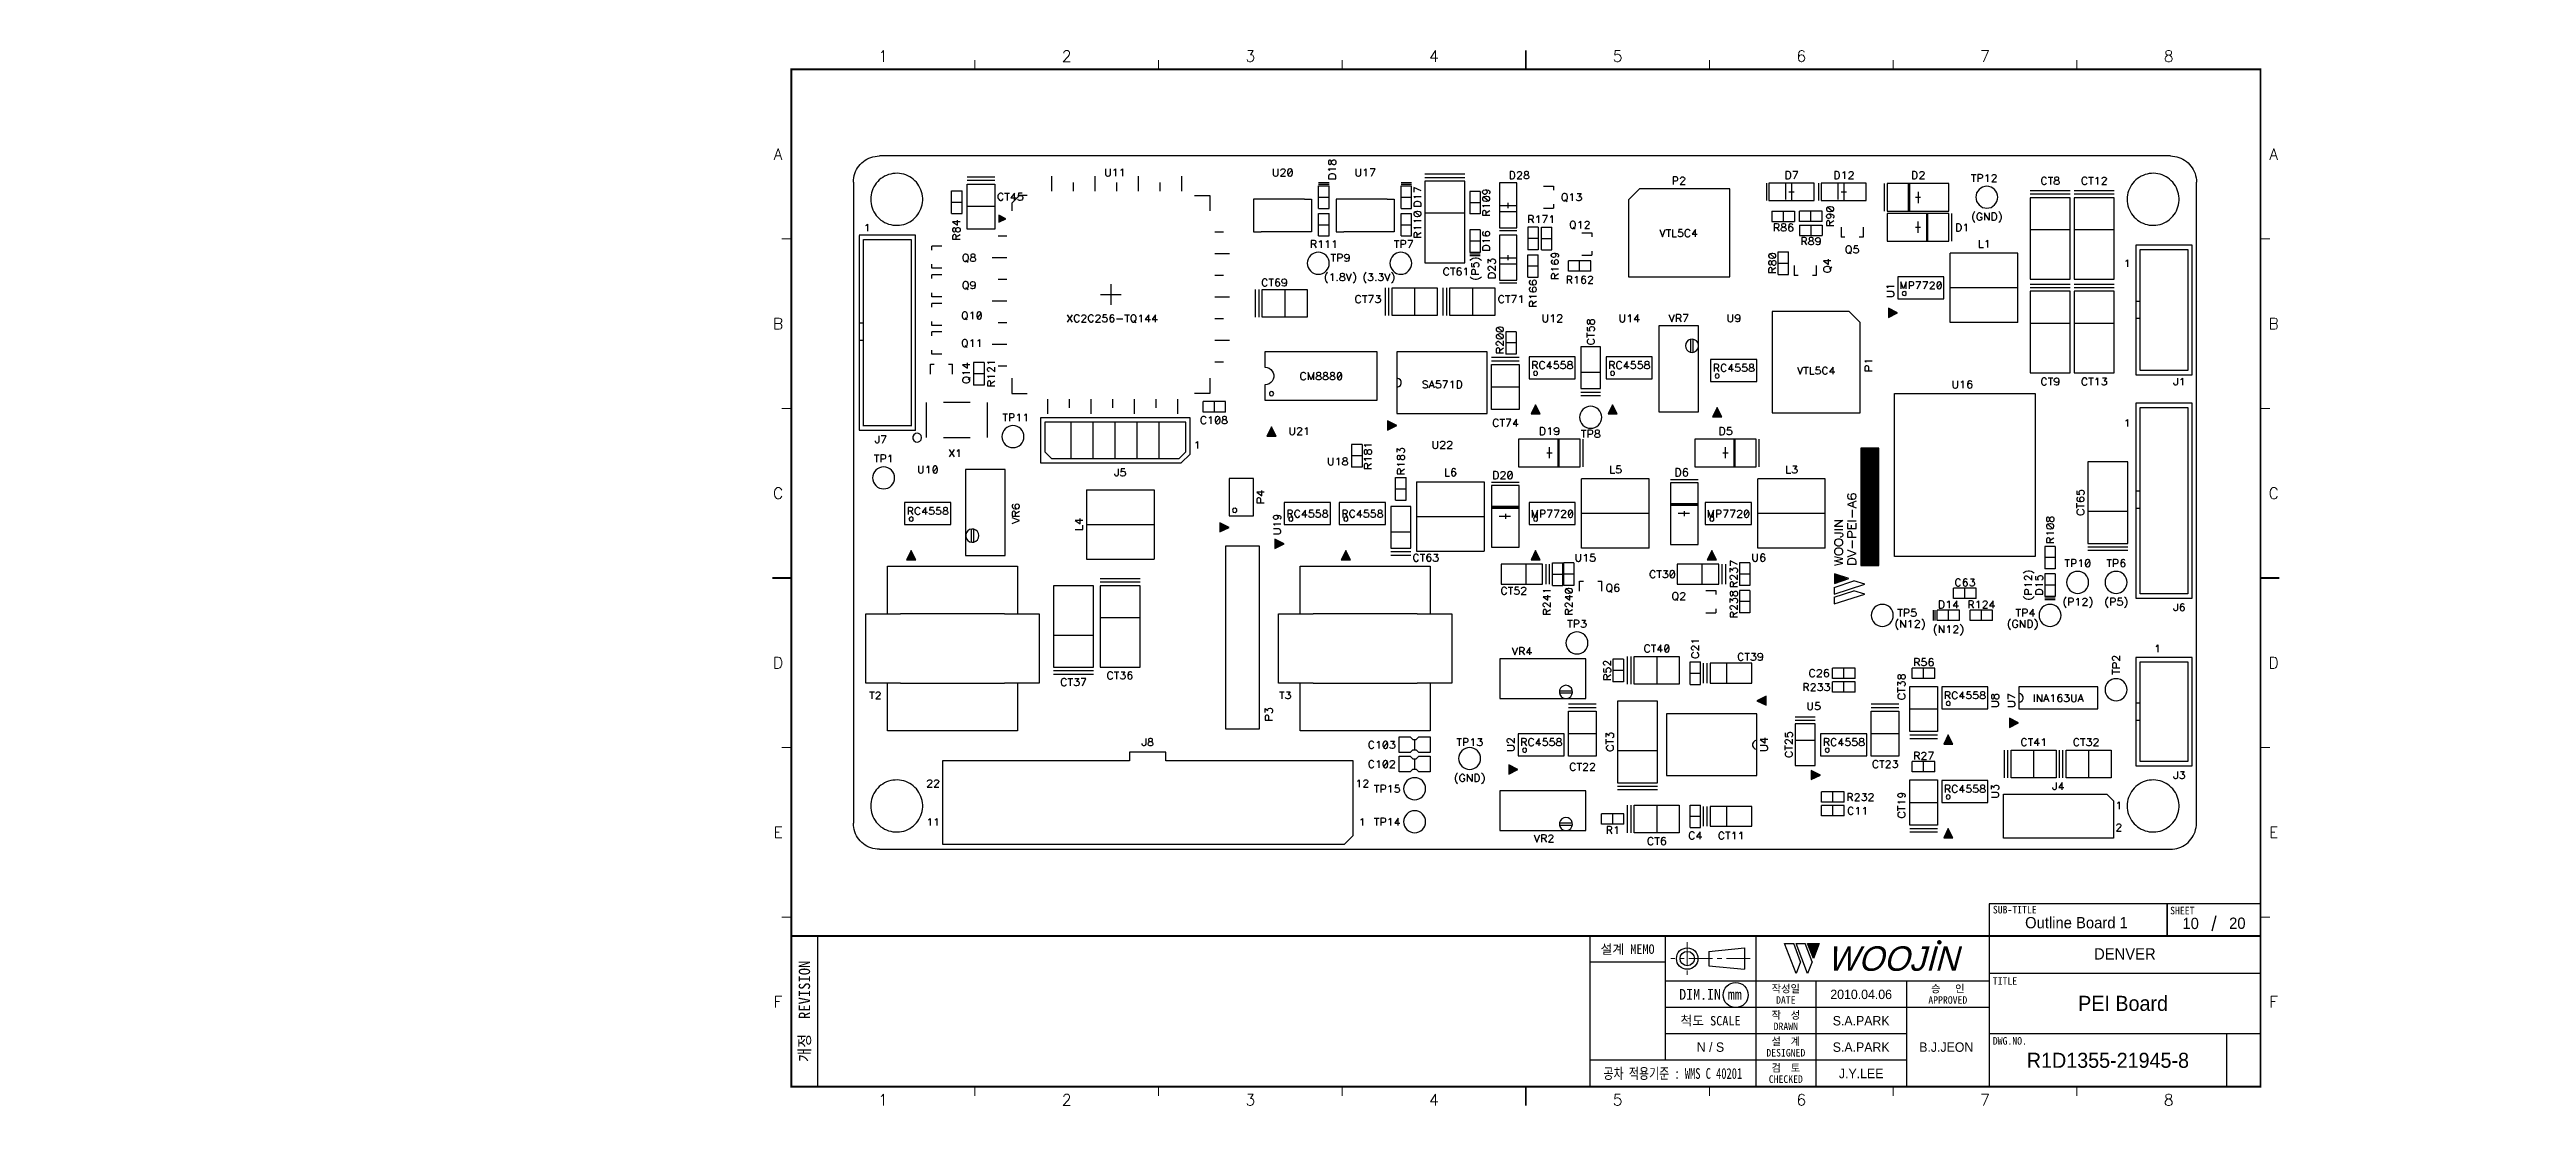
# Model space of a CAD drawing. Extents: x 295 to 953, y 10 to 290.
import ezdxf
from ezdxf.enums import TextEntityAlignment as Align

# ---------------------------------------------------------------- set-up
doc = ezdxf.new("R2010")
doc.units = 0
doc.header["$LTSCALE"] = 5
doc.header["$MEASUREMENT"] = 0
doc.linetypes.add('CENTER', pattern=[2, 1.25, -0.25, 0.25, -0.25])
doc.layers.get('0').update_dxf_attribs({"linetype": 'CONTINUOUS', "lineweight": 25})
for name, color, linetype, lineweight in [('2', 2, 'CENTER', 13), ('4', 4, 'CONTINUOUS', 18), ('6', 6, 'CONTINUOUS', 13)]:
    doc.layers.add(name, color=color, linetype=linetype, lineweight=lineweight)
for name, color, linetype in [('DV-PEI-A6_TSK', 10, 'CONTINUOUS'), ('SHEET', 3, 'CONTINUOUS'), ('문자', 4, 'CONTINUOUS'), ('테두리', 3, 'CONTINUOUS')]:
    doc.layers.add(name, color=color, linetype=linetype)
doc.styles.add('MARK', font='ARLRDBD.TTF')
doc.styles.get("Standard").update_dxf_attribs({"font": 'simplex.shx'})
doc.styles.add('굴림', font='')
doc.styles.add('굴림체', font='')
doc.styles.get('굴림').set_extended_font_data('Gulim')
doc.styles.get('굴림체').set_extended_font_data('GulimChe')

msp = doc.modelspace()

# ---------------------------------------------------------------- texts
at = {"color": 4, "style": '굴림'}
for s, p in [('2010.04.06', (775.98, 39.5)), ('S.A.PARK', (775.98, 32.5)), ('S.A.PARK', (775.98, 25.5)), ('B.J.JEON', (798.57, 25.5)), ('J.Y.LEE', (775.98, 18.5))]:
    msp.add_text(s, height=2.5, dxfattribs=at).set_placement(p, align=Align.MIDDLE_CENTER)
at = {"layer": '4', "style": '굴림'}
for s, p in [('Outline Board 1', (833.13, 58.53)), ('10', (863.44, 58.33)), ('20', (875.83, 58.38)), ('DENVER', (845.98, 50.24))]:
    msp.add_text(s, height=3, dxfattribs=at).set_placement(p, align=Align.MIDDLE_CENTER)
at = {"layer": '6', "char_height": 3.5278, "width": 39.2183, "attachment_point": 4}
for insert in [(295.11, 181.28), (295.11, 173.63)]:
    msp.add_mtext('{\\f굴림|b0|i0|c129;\\C7;', dxfattribs=dict(at, insert=insert))
at = {"layer": '6', "color": 4, "char_height": 3, "attachment_point": 4, "style": '굴림체'}
for insert, width in [((905.28, 137.42), 36.962), ((952.58, 106.26), 52.2944), ((952.58, 102.14), 52.2944), ((573.67, 73.54), 36.962)]:
    msp.add_mtext('{\\f굴림|b0|i0|c129;\\C7;', dxfattribs=dict(at, insert=insert, width=width))
at = {"layer": '문자', "style": '굴림'}
for s, height, p in [('PEI Board', 4, (845.5, 37.11)), ('N / S', 2.5, (735.98, 25.5)), ('R1D1355-21945-8', 4, (841.48, 22))]:
    msp.add_text(s, height=height, dxfattribs=at).set_placement(p, align=Align.MIDDLE_CENTER)

# ---------------------------------------------------------------- blocks, each defined once
blk = doc.blocks.new('B')
at = {"layer": '문자'}
blk.add_hatch(color=256, dxfattribs=at).paths.add_polyline_path([(13.79, 10), (15.31, 6), (16.84, 10)])
at = {"color": 4, "const_width": 0.6}
blk.add_lwpolyline([(48.46, 10.32, 1), (49.06, 10.32, 1)], format="xyb", close=True, dxfattribs=at)
at = {"layer": '문자'}
for p, q in [((10.73, 2), (7.68, 10)), ((7.68, 10), (10.09, 10)), ((11.94, 5.16), (10.09, 10)), ((10.73, 10), (13.15, 10)), ((13.79, 2), (10.73, 10)), ((14.99, 5.16), (13.15, 10)), ((13.79, 10), (16.84, 10)), ((15.31, 6), (13.79, 10)), ((16.84, 10), (15.31, 6)), ((11.94, 5.16), (10.73, 2)), ((14.99, 5.16), (13.79, 2))]:
    blk.add_line(p, q, dxfattribs=at)
at = {"layer": '문자', "style": 'MARK', "oblique": 15}
blk.add_text('WOOJIN', height=6.5, dxfattribs=at).set_placement((36.4, 6), align=Align.MIDDLE_CENTER)
blk = doc.blocks.new('C')
blk.add_line((15, 285), (15, 285))
at = {"layer": '2'}
for p, q in [((252.83, 53.35), (252.83, 44.65)), ((269.53, 49), (248.48, 49))]:
    blk.add_line(p, q, dxfattribs=at)
at = {"layer": 'SHEET'}
for p, q in [((393.14, 60.3), (392.07, 56.28)), ((22, 55), (22, 15)), ((227, 55), (227, 15)), ((247, 55), (247, 22)), ((271, 55), (271, 15)), ((271, 55), (271, 15)), ((333, 55), (333, 15)), ((247, 48), (227, 48)), ((333, 43), (247, 43)), ((287, 43), (287, 15)), ((311, 43), (311, 15)), ((405, 45), (333, 45)), ((333, 36), (247, 36)), ((311, 29), (247, 29)), ((405, 29), (333, 29)), ((396, 29), (396, 15)), ((311, 22), (227, 22))]:
    blk.add_line(p, q, dxfattribs=at)
at = {"layer": 'SHEET', "color": 4}
for p, q in [((258.53, 50.9), (268.03, 51.85)), ((258.53, 50.9), (258.53, 47.1)), ((258.53, 47.1), (268.03, 46.15)), ((268.03, 51.85), (268.03, 46.15))]:
    blk.add_line(p, q, dxfattribs=at)
at = {"layer": 'SHEET'}
for points in [[(333, 55), (380.19, 55), (380.19, 63.49), (333, 63.49)], [(380.19, 55), (405, 55), (405, 63.49), (380.19, 63.49)]]:
    blk.add_lwpolyline(points, close=True, dxfattribs=at)
at = {"layer": 'SHEET', "color": 4}
for radius in [2.85, 1.9]:
    blk.add_circle((252.83, 49), radius, dxfattribs=at)
at = {"layer": 'SHEET'}
blk.add_circle((265.7, 39.32), 3.32, dxfattribs=at)
at = {"layer": '테두리'}
blk.add_line((405, 285), (405, 15), dxfattribs=at)
for points, const_width in [([(210, 290), (210, 285)], 0.5), ([(15, 285), (15, 15), (405, 15), (405, 285), (15, 285)], 0.5), ([(63.75, 287.5), (63.75, 285)], 0.3), ([(112.5, 287.5), (112.5, 285)], 0.3), ([(161.25, 287.5), (161.25, 285)], 0.3), ([(258.75, 287.5), (258.75, 285)], 0.3), ([(307.5, 287.5), (307.5, 285)], 0.3), ([(356.25, 287.5), (356.25, 285)], 0.3), ([(12.5, 240), (15, 240)], 0.3), ([(407.5, 240), (405, 240)], 0.3), ([(12.5, 195), (15, 195)], 0.3), ([(407.5, 195), (405, 195)], 0.3), ([(10, 150), (15, 150)], 0.5), ([(410, 150), (405, 150)], 0.5), ([(12.5, 105), (15, 105)], 0.3), ([(407.5, 105), (405, 105)], 0.3), ([(12.5, 60), (15, 60)], 0.3), ([(407.5, 60), (405, 60)], 0.3), ([(15, 55), (405, 55)], 0.5), ([(63.75, 12.5), (63.75, 15)], 0.3), ([(112.5, 12.5), (112.5, 15)], 0.3), ([(161.25, 12.5), (161.25, 15)], 0.3), ([(210, 10), (210, 15)], 0.5), ([(258.75, 12.5), (258.75, 15)], 0.3), ([(307.5, 12.5), (307.5, 15)], 0.3), ([(356.25, 12.5), (356.25, 15)], 0.3)]:
    blk.add_lwpolyline(points, dxfattribs=dict(at, const_width=const_width))
blk.add_blockref('B', (271, 43))
at = {"layer": '문자'}
for s, p in [('1', (39.38, 288.5)), ('2', (88.12, 288.5)), ('3', (136.88, 288.5)), ('4', (185.62, 288.5)), ('5', (234.38, 288.5)), ('6', (283.12, 288.5)), ('7', (331.88, 288.5)), ('8', (380.62, 288.5)), ('A', (11.5, 262.5)), ('A', (408.5, 262.5)), ('B', (11.5, 217.5)), ('B', (408.5, 217.5)), ('C', (11.5, 172.5)), ('C', (408.5, 172.5)), ('D', (11.5, 127.5)), ('D', (408.5, 127.5)), ('E', (11.5, 82.5)), ('E', (408.5, 82.5)), ('F', (11.5, 37.5)), ('F', (408.5, 37.5)), ('1', (39.38, 11.5)), ('2', (88.12, 11.5)), ('3', (136.88, 11.5)), ('4', (185.62, 11.5)), ('5', (234.38, 11.5)), ('6', (283.12, 11.5)), ('7', (331.88, 11.5)), ('8', (380.62, 11.5))]:
    blk.add_text(s, height=3, dxfattribs=at).set_placement(p, align=Align.MIDDLE)
at = {"layer": '문자', "style": '굴림체'}
for s, height, p in [('SUB-TITLE', 2, (339.77, 61.98)), ('SHEET', 2, (384.24, 61.74)), ('설계 MEMO', 2.5, (237, 51.5)), ('DIM.IN mm', 2.85, (259, 39.5)), ('작성일', 2, (279, 41)), ('승   인', 2, (322, 41)), ('척도 SCALE', 2.5, (259, 32.5)), ('작  성', 2, (279, 34)), ('DATE', 2, (279, 38)), ('APPROVED', 2, (322, 38)), ('설  계', 2, (279, 27)), ('DRAWN', 2, (279, 31)), ('DESIGNED', 2, (279, 24)), ('검  토', 2, (279, 20)), ('CHECKED', 2, (279, 17))]:
    blk.add_text(s, height=height, dxfattribs=at).set_placement(p, align=Align.MIDDLE_CENTER)
blk.add_text('개정  REVISION', height=3, rotation=90, dxfattribs=at).set_placement((18.5, 35), align=Align.MIDDLE_CENTER)
for s, p in [('TITLE', (333.95, 42.05)), ('DWG.NO.', (333.95, 26.15))]:
    blk.add_text(s, height=2, dxfattribs=at).set_placement(p)
at = {"layer": '문자', "style": '굴림체', "width": 0.75}
blk.add_text('공차 적용기준 : WMS C 40201', height=2.85, dxfattribs=at).set_placement((249, 18.5), align=Align.MIDDLE_CENTER)

# ---------------------------------------------------------------- linework, layer by layer
msp.add_line((491.98, 15), (491.98, 15))
msp.add_line((491.98, 15), (491.98, 15))
at = {"layer": 'DV-PEI-A6_TSK', "color": 7}
for p, q in [((508.57, 256.23), (508.69, 256.79)), ((508.69, 256.79), (508.85, 257.34)), ((508.85, 257.34), (509.06, 257.87)), ((509.06, 257.87), (509.31, 258.38)), ((509.31, 258.38), (509.6, 258.87)), ((509.6, 258.87), (509.93, 259.34)), ((509.93, 259.34), (510.3, 259.77)), ((510.3, 259.77), (510.7, 260.17)), ((510.7, 260.17), (511.14, 260.54)), ((511.14, 260.54), (511.6, 260.87)), ((511.6, 260.87), (512.09, 261.16)), ((512.09, 261.16), (512.6, 261.42)), ((512.6, 261.42), (513.13, 261.63)), ((513.13, 261.63), (513.68, 261.78)), ((513.68, 261.78), (514.24, 261.9)), ((514.24, 261.9), (514.8, 261.98)), ((514.8, 261.98), (515.38, 262)), ((858.07, 262), (515.38, 262)), ((516.78, 256.61), (516.28, 256.32)), ((517.3, 256.86), (516.78, 256.61)), ((517.84, 257.06), (517.3, 256.86)), ((518.4, 257.22), (517.84, 257.06)), ((518.96, 257.32), (518.4, 257.22)), ((519.54, 257.38), (518.96, 257.32)), ((520.12, 257.4), (519.54, 257.38)), ((520.69, 257.36), (520.12, 257.4)), ((521.27, 257.27), (520.69, 257.36)), ((521.83, 257.14), (521.27, 257.27)), ((522.38, 256.96), (521.83, 257.14)), ((522.91, 256.74), (522.38, 256.96)), ((523.43, 256.47), (522.91, 256.74)), ((523.91, 256.16), (523.43, 256.47)), ((561.18, 252.7), (561.18, 256.61)), ((572.69, 252.7), (572.69, 256.61)), ((575.39, 258.59), (575.39, 257.2)), ((575.39, 257.2), (575.49, 256.92)), ((575.49, 256.92), (575.67, 256.74)), ((575.67, 256.74), (575.95, 256.64)), ((575.95, 256.64), (576.13, 256.64)), ((576.13, 256.64), (576.41, 256.74)), ((576.41, 256.74), (576.6, 256.92)), ((576.6, 256.92), (576.69, 257.2)), ((576.69, 257.2), (576.69, 258.59)), ((577.62, 258.22), (577.8, 258.31)), ((577.8, 258.31), (578.08, 258.59)), ((578.08, 258.59), (578.08, 256.64)), ((579.47, 258.22), (579.66, 258.31)), ((579.66, 258.31), (579.94, 258.59)), ((579.94, 258.59), (579.94, 256.64)), ((584.18, 252.7), (584.18, 256.61)), ((595.69, 252.7), (595.69, 256.61)), ((619.94, 258.59), (619.94, 257.2)), ((619.94, 257.2), (620.03, 256.92)), ((620.03, 256.92), (620.21, 256.74)), ((620.21, 256.74), (620.49, 256.64)), ((620.49, 256.64), (620.68, 256.64)), ((620.68, 256.64), (620.95, 256.74)), ((620.95, 256.74), (621.14, 256.92)), ((621.14, 256.92), (621.23, 257.2)), ((621.23, 257.2), (621.23, 258.59)), ((622.81, 257.57), (621.88, 256.64)), ((621.88, 256.64), (623.18, 256.64)), ((621.98, 258.22), (622.07, 258.41)), ((621.98, 258.13), (621.98, 258.22)), ((622.07, 258.41), (622.16, 258.5)), ((622.16, 258.5), (622.35, 258.59)), ((622.35, 258.59), (622.72, 258.59)), ((622.72, 258.59), (622.9, 258.5)), ((623, 257.85), (622.81, 257.57)), ((622.9, 258.5), (623, 258.41)), ((623, 258.41), (623.09, 258.22)), ((623.09, 258.04), (623, 257.85)), ((623.09, 258.22), (623.09, 258.04)), ((623.83, 258.22), (623.74, 257.76)), ((623.74, 257.76), (623.74, 257.48)), ((623.74, 257.48), (623.83, 257.02)), ((624.01, 258.5), (623.83, 258.22)), ((624.94, 258.22), (623.83, 257.02)), ((623.83, 257.02), (624.01, 256.74)), ((624.3, 258.59), (624.01, 258.5)), ((624.01, 256.74), (624.3, 256.64)), ((624.48, 258.59), (624.3, 258.59)), ((624.3, 256.64), (624.48, 256.64)), ((624.76, 258.5), (624.48, 258.59)), ((624.48, 256.64), (624.76, 256.74)), ((624.94, 258.22), (624.76, 258.5)), ((624.76, 256.74), (624.94, 257.02)), ((625.04, 257.76), (624.94, 258.22)), ((624.94, 257.02), (625.04, 257.48)), ((625.04, 257.48), (625.04, 257.76)), ((634.68, 260.78), (634.58, 260.5)), ((634.58, 260.5), (634.58, 260.13)), ((634.58, 260.13), (634.68, 259.86)), ((634.86, 258.28), (634.58, 258.55)), ((634.58, 258.55), (636.53, 258.55)), ((634.68, 256.88), (634.58, 256.61)), ((634.58, 256.61), (634.58, 255.95)), ((634.86, 260.87), (634.68, 260.78)), ((634.68, 259.86), (634.86, 259.76)), ((634.86, 257.07), (634.68, 256.88)), ((635.04, 260.87), (634.86, 260.87)), ((634.86, 259.76), (635.04, 259.76)), ((634.95, 258.09), (634.86, 258.28)), ((635.04, 257.16), (634.86, 257.07)), ((635.23, 260.78), (635.04, 260.87)), ((635.04, 259.76), (635.23, 259.86)), ((635.32, 257.26), (635.04, 257.16)), ((635.32, 260.6), (635.23, 260.78)), ((635.23, 259.86), (635.32, 260.04)), ((635.42, 260.22), (635.32, 260.6)), ((635.32, 260.04), (635.42, 260.41)), ((635.79, 257.26), (635.32, 257.26)), ((635.42, 260.41), (635.51, 260.69)), ((635.51, 259.95), (635.42, 260.22)), ((635.51, 260.69), (635.7, 260.87)), ((635.7, 259.76), (635.51, 259.95)), ((635.7, 260.87), (635.88, 260.97)), ((635.88, 259.67), (635.7, 259.76)), ((636.07, 257.16), (635.79, 257.26)), ((635.88, 260.97), (636.16, 260.97)), ((636.16, 259.67), (635.88, 259.67)), ((636.25, 257.07), (636.07, 257.16)), ((636.16, 260.97), (636.35, 260.87)), ((636.35, 259.76), (636.16, 259.67)), ((636.44, 256.88), (636.25, 257.07)), ((636.35, 260.87), (636.44, 260.78)), ((636.44, 259.86), (636.35, 259.76)), ((636.44, 260.78), (636.53, 260.5)), ((636.53, 260.13), (636.44, 259.86)), ((636.53, 256.61), (636.44, 256.88)), ((636.53, 260.5), (636.53, 260.13)), ((636.53, 255.95), (636.53, 256.61)), ((641.84, 258.59), (641.84, 257.2)), ((641.84, 257.2), (641.94, 256.92)), ((641.94, 256.92), (642.12, 256.74)), ((642.12, 256.74), (642.4, 256.64)), ((642.4, 256.64), (642.59, 256.64)), ((642.59, 256.64), (642.86, 256.74)), ((642.86, 256.74), (643.05, 256.92)), ((643.05, 256.92), (643.14, 257.2)), ((643.14, 257.2), (643.14, 258.59)), ((644.07, 258.22), (644.26, 258.31)), ((644.26, 258.31), (644.53, 258.59)), ((644.53, 258.59), (644.53, 256.64)), ((646.94, 258.59), (645.65, 258.59)), ((646.02, 256.64), (646.94, 258.59)), ((670.77, 257.14), (660.19, 257.14)), ((682.78, 257.86), (682.78, 255.91)), ((683.43, 257.86), (682.78, 257.86)), ((683.71, 257.77), (683.43, 257.86)), ((683.9, 257.58), (683.71, 257.77)), ((683.99, 257.4), (683.9, 257.58)), ((684.08, 257.12), (683.99, 257.4)), ((683.99, 256.38), (684.08, 256.66)), ((684.08, 256.66), (684.08, 257.12)), ((685.57, 256.84), (684.64, 255.91)), ((684.73, 257.5), (684.82, 257.68)), ((684.73, 257.4), (684.73, 257.5)), ((684.82, 257.68), (684.92, 257.77)), ((684.92, 257.77), (685.1, 257.86)), ((685.1, 257.86), (685.47, 257.86)), ((685.47, 257.86), (685.66, 257.77)), ((685.75, 257.12), (685.57, 256.84)), ((685.66, 257.77), (685.75, 257.68)), ((685.75, 257.68), (685.85, 257.5)), ((685.85, 257.31), (685.75, 257.12)), ((685.85, 257.5), (685.85, 257.31)), ((686.49, 256.57), (686.59, 256.75)), ((686.49, 256.29), (686.49, 256.57)), ((686.68, 257.77), (686.59, 257.58)), ((686.59, 257.58), (686.59, 257.4)), ((686.59, 257.4), (686.68, 257.22)), ((686.59, 256.75), (686.78, 256.93)), ((686.96, 257.86), (686.68, 257.77)), ((686.68, 257.22), (686.86, 257.12)), ((686.78, 256.93), (687.05, 257.03)), ((686.86, 257.12), (687.24, 257.03)), ((687.33, 257.86), (686.96, 257.86)), ((687.05, 257.03), (687.42, 257.12)), ((687.24, 257.03), (687.52, 256.93)), ((687.61, 257.77), (687.33, 257.86)), ((687.42, 257.12), (687.61, 257.22)), ((687.52, 256.93), (687.7, 256.75)), ((687.7, 257.58), (687.61, 257.77)), ((687.61, 257.22), (687.7, 257.4)), ((687.7, 257.4), (687.7, 257.58)), ((687.7, 256.75), (687.79, 256.57)), ((687.79, 256.57), (687.79, 256.29)), ((726.89, 256.43), (726.05, 256.43)), ((726.05, 256.43), (726.05, 254.46)), ((727.17, 256.33), (726.89, 256.43)), ((728.21, 256.33), (728.39, 256.43)), ((728.39, 256.43), (728.77, 256.43)), ((728.77, 256.43), (728.95, 256.33)), ((755.99, 257.89), (755.99, 255.92)), ((756.65, 257.89), (755.99, 257.89)), ((756.93, 257.79), (756.65, 257.89)), ((757.11, 257.61), (756.93, 257.79)), ((757.21, 257.42), (757.11, 257.61)), ((757.3, 257.14), (757.21, 257.42)), ((757.21, 256.39), (757.3, 256.67)), ((757.3, 256.67), (757.3, 257.14)), ((759.18, 257.89), (757.87, 257.89)), ((758.24, 255.92), (759.18, 257.89)), ((768.95, 257.86), (768.95, 255.91)), ((769.6, 257.86), (768.95, 257.86)), ((769.88, 257.77), (769.6, 257.86)), ((770.06, 257.58), (769.88, 257.77)), ((770.16, 257.4), (770.06, 257.58)), ((770.25, 257.12), (770.16, 257.4)), ((770.16, 256.38), (770.25, 256.66)), ((770.25, 256.66), (770.25, 257.12)), ((771.09, 257.5), (771.27, 257.58)), ((771.27, 257.58), (771.55, 257.86)), ((771.55, 257.86), (771.55, 255.91)), ((773.59, 256.84), (772.66, 255.91)), ((772.76, 257.5), (772.85, 257.68)), ((772.76, 257.4), (772.76, 257.5)), ((772.85, 257.68), (772.94, 257.77)), ((772.94, 257.77), (773.13, 257.86)), ((773.13, 257.86), (773.5, 257.86)), ((773.5, 257.86), (773.69, 257.77)), ((773.78, 257.12), (773.59, 256.84)), ((773.69, 257.77), (773.78, 257.68)), ((773.78, 257.68), (773.87, 257.5)), ((773.87, 257.31), (773.78, 257.12)), ((773.87, 257.5), (773.87, 257.31)), ((789.58, 257.89), (789.58, 255.92)), ((790.24, 257.89), (789.58, 257.89)), ((790.52, 257.79), (790.24, 257.89)), ((790.7, 257.61), (790.52, 257.79)), ((790.8, 257.42), (790.7, 257.61)), ((790.89, 257.14), (790.8, 257.42)), ((790.8, 256.39), (790.89, 256.67)), ((790.89, 256.67), (790.89, 257.14)), ((792.39, 256.86), (791.46, 255.92)), ((791.55, 257.51), (791.65, 257.7)), ((791.55, 257.42), (791.55, 257.51)), ((791.65, 257.7), (791.74, 257.79)), ((791.74, 257.79), (791.93, 257.89)), ((791.93, 257.89), (792.3, 257.89)), ((792.3, 257.89), (792.49, 257.79)), ((792.58, 257.14), (792.39, 256.86)), ((792.49, 257.79), (792.58, 257.7)), ((792.58, 257.7), (792.67, 257.51)), ((792.67, 257.33), (792.58, 257.14)), ((792.67, 257.51), (792.67, 257.33)), ((805.19, 257.13), (806.48, 257.13)), ((805.84, 257.13), (805.84, 255.18)), ((807.77, 257.13), (806.95, 257.13)), ((806.95, 257.13), (806.95, 255.18)), ((808.06, 257.03), (807.77, 257.13)), ((808.14, 256.94), (808.06, 257.03)), ((808.24, 256.75), (808.14, 256.94)), ((808.14, 256.29), (808.24, 256.48)), ((808.24, 256.48), (808.24, 256.75)), ((809.07, 256.75), (809.25, 256.85)), ((809.25, 256.85), (809.53, 257.13)), ((809.53, 257.13), (809.53, 255.18)), ((810.74, 256.75), (810.82, 256.94)), ((810.74, 256.66), (810.74, 256.75)), ((810.82, 256.94), (810.92, 257.03)), ((810.92, 257.03), (811.1, 257.13)), ((811.1, 257.13), (811.47, 257.13)), ((811.47, 257.13), (811.66, 257.03)), ((811.66, 257.03), (811.75, 256.94)), ((811.75, 256.94), (811.85, 256.75)), ((811.85, 256.57), (811.75, 256.39)), ((811.85, 256.75), (811.85, 256.57)), ((850.28, 256.61), (849.78, 256.32)), ((850.8, 256.86), (850.28, 256.61)), ((851.34, 257.06), (850.8, 256.86)), ((851.9, 257.22), (851.34, 257.06)), ((852.47, 257.32), (851.9, 257.22)), ((853.04, 257.38), (852.47, 257.32)), ((853.62, 257.4), (853.04, 257.38)), ((854.2, 257.36), (853.62, 257.4)), ((854.77, 257.27), (854.2, 257.36)), ((855.33, 257.14), (854.77, 257.27)), ((855.88, 256.96), (855.33, 257.14)), ((856.42, 256.74), (855.88, 256.96)), ((856.92, 256.47), (856.42, 256.74)), ((857.41, 256.16), (856.92, 256.47)), ((858.07, 262), (858.65, 261.98)), ((858.65, 261.98), (859.21, 261.9)), ((859.21, 261.9), (859.77, 261.78)), ((859.77, 261.78), (860.32, 261.63)), ((860.32, 261.63), (860.84, 261.42)), ((860.84, 261.42), (861.36, 261.16)), ((861.36, 261.16), (861.85, 260.87)), ((861.85, 260.87), (862.31, 260.54)), ((862.31, 260.54), (862.75, 260.17)), ((862.75, 260.17), (863.15, 259.77)), ((863.15, 259.77), (863.52, 259.34)), ((863.52, 259.34), (863.85, 258.87)), ((863.85, 258.87), (864.14, 258.38)), ((864.14, 258.38), (864.4, 257.87)), ((864.4, 257.87), (864.6, 257.34)), ((864.6, 257.34), (864.76, 256.79)), ((864.76, 256.79), (864.88, 256.23)), ((508.48, 255.09), (508.5, 255.67)), ((508.48, 255.09), (508.48, 84.9)), ((508.5, 255.67), (508.57, 256.23)), ((513.1, 251.08), (513.08, 250.5)), ((513.08, 250.5), (513.1, 249.92)), ((513.17, 251.65), (513.1, 251.08)), ((513.1, 249.92), (513.17, 249.35)), ((513.29, 252.21), (513.17, 251.65)), ((513.46, 252.76), (513.29, 252.21)), ((513.67, 253.3), (513.46, 252.76)), ((513.93, 253.82), (513.67, 253.3)), ((514.23, 254.32), (513.93, 253.82)), ((514.56, 254.78), (514.23, 254.32)), ((514.94, 255.22), (514.56, 254.78)), ((515.36, 255.63), (514.94, 255.22)), ((515.8, 255.99), (515.36, 255.63)), ((516.28, 256.32), (515.8, 255.99)), ((524.37, 255.81), (523.91, 256.16)), ((524.8, 255.43), (524.37, 255.81)), ((525.2, 255.01), (524.8, 255.43)), ((525.56, 254.55), (525.2, 255.01)), ((525.88, 254.07), (525.56, 254.55)), ((526.16, 253.56), (525.88, 254.07)), ((526.39, 253.04), (526.16, 253.56)), ((526.58, 252.49), (526.39, 253.04)), ((526.72, 251.93), (526.58, 252.49)), ((526.82, 251.36), (526.72, 251.93)), ((526.87, 250.79), (526.82, 251.36)), ((526.82, 249.63), (526.87, 250.21)), ((526.87, 250.21), (526.87, 250.79)), ((534.55, 246.76), (534.55, 252.74)), ((534.55, 252.74), (537.31, 252.74)), ((537.31, 246.76), (537.31, 252.74)), ((546.04, 256.4), (538.68, 256.4)), ((546.04, 255.49), (538.68, 255.49)), ((538.68, 242.6), (538.68, 254.56)), ((538.68, 254.56), (546.04, 254.56)), ((546.04, 254.56), (546.04, 242.6)), ((546.95, 251.69), (546.86, 251.42)), ((546.86, 251.42), (546.86, 250.96)), ((546.86, 250.96), (546.95, 250.68)), ((547.05, 251.88), (546.95, 251.69)), ((546.95, 250.68), (547.05, 250.5)), ((547.23, 252.07), (547.05, 251.88)), ((547.05, 250.5), (547.23, 250.31)), ((547.41, 252.16), (547.23, 252.07)), ((547.23, 250.31), (547.41, 250.22)), ((547.79, 252.16), (547.41, 252.16)), ((547.41, 250.22), (547.79, 250.22)), ((547.97, 252.07), (547.79, 252.16)), ((547.79, 250.22), (547.97, 250.31)), ((548.16, 251.88), (547.97, 252.07)), ((547.97, 250.31), (548.16, 250.5)), ((548.25, 251.69), (548.16, 251.88)), ((548.16, 250.5), (548.25, 250.68)), ((548.62, 252.16), (549.91, 252.16)), ((549.27, 252.16), (549.27, 250.22)), ((551.21, 252.16), (550.28, 250.86)), ((550.28, 250.86), (551.67, 250.86)), ((552.58, 251.51), (550.54, 249.46)), ((551.21, 250.22), (551.21, 252.16)), ((552.23, 250.4), (552.13, 250.58)), ((552.32, 252.16), (552.23, 251.33)), ((552.23, 251.33), (552.32, 251.42)), ((552.32, 250.31), (552.23, 250.4)), ((553.24, 252.16), (552.32, 252.16)), ((552.32, 251.42), (552.6, 251.51)), ((552.6, 250.22), (552.32, 250.31)), ((554.63, 251.51), (552.58, 251.51)), ((552.6, 251.51), (552.87, 251.51)), ((552.87, 250.22), (552.6, 250.22)), ((552.87, 251.51), (553.15, 251.42)), ((553.15, 250.31), (552.87, 250.22)), ((553.15, 251.42), (553.34, 251.23)), ((553.34, 250.5), (553.15, 250.31)), ((553.34, 251.23), (553.43, 250.96)), ((553.43, 250.77), (553.34, 250.5)), ((553.43, 250.96), (553.43, 250.77)), ((566.94, 252.7), (566.94, 255)), ((578.44, 252.7), (578.44, 255)), ((589.94, 252.7), (589.94, 255)), ((599.03, 251.51), (603.12, 251.51)), ((603.12, 251.51), (603.12, 247.42)), ((628.26, 250.5), (614.69, 250.5)), ((614.69, 250.5), (614.69, 241.87)), ((628.26, 250.5), (630.1, 250.5)), ((630.1, 250.5), (630.1, 241.87)), ((631.97, 254.98), (634.73, 254.98)), ((631.97, 254.52), (634.73, 254.52)), ((631.97, 248.08), (631.97, 254.05)), ((631.97, 254.05), (634.73, 254.05)), ((631.97, 251.07), (634.73, 251.07)), ((634.58, 255.95), (636.53, 255.95)), ((634.73, 248.08), (634.73, 254.05)), ((650.16, 250.5), (636.6, 250.5)), ((636.6, 250.5), (636.6, 241.87)), ((650.16, 250.5), (652, 250.5)), ((652, 250.5), (652, 241.87)), ((653.87, 254.98), (656.64, 254.98)), ((653.87, 254.52), (656.64, 254.52)), ((653.87, 248.08), (653.87, 254.05)), ((653.87, 254.05), (656.64, 254.05)), ((653.87, 251.07), (656.64, 251.07)), ((656.64, 248.08), (656.64, 254.05)), ((659.17, 252.73), (657.22, 253.66)), ((657.22, 253.66), (657.22, 252.37)), ((657.5, 250.98), (657.22, 251.25)), ((657.22, 251.25), (659.17, 251.25)), ((657.59, 250.79), (657.5, 250.98)), ((657.68, 249.86), (657.5, 249.77)), ((657.96, 249.95), (657.68, 249.86)), ((658.42, 249.95), (657.96, 249.95)), ((658.7, 249.86), (658.42, 249.95)), ((658.89, 249.77), (658.7, 249.86)), ((670.77, 256.22), (660.19, 256.22)), ((660.19, 255.3), (660.19, 233.68)), ((670.77, 255.3), (660.19, 255.3)), ((670.77, 233.68), (670.77, 255.3)), ((672.13, 252.59), (672.13, 246.62)), ((674.89, 252.59), (672.13, 252.59)), ((674.89, 252.59), (674.89, 246.62)), ((675.49, 252.47), (675.58, 252.75)), ((675.49, 252.38), (675.49, 252.47)), ((675.58, 252.1), (675.49, 252.38)), ((675.58, 250.99), (675.49, 250.71)), ((675.49, 250.71), (675.49, 250.53)), ((675.49, 250.53), (675.58, 250.25)), ((675.58, 252.75), (675.76, 252.93)), ((675.76, 251.92), (675.58, 252.1)), ((675.86, 251.17), (675.58, 250.99)), ((675.58, 250.25), (675.86, 250.07)), ((675.76, 252.93), (676.14, 253.03)), ((676.04, 251.82), (675.76, 251.92)), ((676.32, 251.27), (675.86, 251.17)), ((675.86, 251.17), (677.06, 250.07)), ((675.86, 250.07), (676.32, 249.98)), ((676.14, 251.82), (676.04, 251.82)), ((676.14, 253.03), (676.41, 252.93)), ((676.14, 253.03), (676.6, 253.03)), ((676.41, 251.92), (676.14, 251.82)), ((676.6, 251.27), (676.32, 251.27)), ((676.32, 249.98), (676.6, 249.98)), ((676.41, 252.93), (676.6, 252.75)), ((676.6, 252.1), (676.41, 251.92)), ((676.6, 253.03), (677.06, 252.93)), ((676.6, 252.75), (676.69, 252.47)), ((676.69, 252.38), (676.6, 252.1)), ((677.06, 251.17), (676.6, 251.27)), ((676.6, 249.98), (677.06, 250.07)), ((676.69, 252.47), (676.69, 252.38)), ((677.06, 252.93), (677.33, 252.75)), ((677.33, 250.99), (677.06, 251.17)), ((677.06, 250.07), (677.33, 250.25)), ((677.33, 252.01), (677.15, 251.92)), ((677.33, 252.75), (677.43, 252.47)), ((677.43, 252.28), (677.33, 252.01)), ((677.43, 250.71), (677.33, 250.99)), ((677.33, 250.25), (677.43, 250.53)), ((677.43, 252.47), (677.43, 252.28)), ((677.43, 250.53), (677.43, 250.71)), ((679.98, 254.85), (679.98, 242.9)), ((684.57, 254.85), (679.98, 254.85)), ((682.78, 255.91), (683.43, 255.91)), ((683.43, 255.91), (683.71, 256.01)), ((683.71, 256.01), (683.9, 256.19)), ((683.9, 256.19), (683.99, 256.38)), ((684.57, 242.9), (684.57, 254.85)), ((684.64, 255.91), (685.94, 255.91)), ((686.59, 256.1), (686.49, 256.29)), ((686.68, 256.01), (686.59, 256.1)), ((686.96, 255.91), (686.68, 256.01)), ((687.33, 255.91), (686.96, 255.91)), ((687.61, 256.01), (687.33, 255.91)), ((687.7, 256.1), (687.61, 256.01)), ((687.79, 256.29), (687.7, 256.1)), ((691.65, 254), (694.3, 254)), ((694.3, 254), (694.3, 252.96)), ((696.61, 251.56), (696.52, 251.28)), ((696.52, 251.28), (696.52, 250.81)), ((696.52, 250.81), (696.61, 250.54)), ((696.71, 251.74), (696.61, 251.56)), ((696.61, 250.54), (696.71, 250.35)), ((696.89, 251.93), (696.71, 251.74)), ((696.71, 250.35), (696.89, 250.16)), ((697.07, 252.02), (696.89, 251.93)), ((696.89, 250.16), (697.07, 250.07)), ((697.45, 252.02), (697.07, 252.02)), ((697.07, 250.07), (697.45, 250.07)), ((697.36, 250.44), (697.91, 249.89)), ((697.63, 251.93), (697.45, 252.02)), ((697.45, 250.07), (697.63, 250.16)), ((697.82, 251.74), (697.63, 251.93)), ((697.63, 250.16), (697.82, 250.35)), ((697.91, 251.56), (697.82, 251.74)), ((697.82, 250.35), (697.91, 250.54)), ((698, 251.28), (697.91, 251.56)), ((697.91, 250.54), (698, 250.81)), ((698, 250.81), (698, 251.28)), ((698.84, 251.65), (699.03, 251.74)), ((699.03, 251.74), (699.3, 252.02)), ((699.3, 252.02), (699.3, 250.07)), ((700.51, 250.26), (700.42, 250.44)), ((700.6, 250.16), (700.51, 250.26)), ((700.6, 252.02), (701.62, 252.02)), ((700.88, 250.07), (700.6, 250.16)), ((701.16, 250.07), (700.88, 250.07)), ((701.62, 252.02), (701.06, 251.28)), ((701.06, 251.28), (701.35, 251.28)), ((701.43, 250.16), (701.16, 250.07)), ((701.35, 251.28), (701.53, 251.19)), ((701.62, 250.35), (701.43, 250.16)), ((701.53, 251.19), (701.62, 251.09)), ((701.62, 251.09), (701.71, 250.81)), ((701.71, 250.63), (701.62, 250.35)), ((701.71, 250.81), (701.71, 250.63)), ((714.26, 250.34), (717.18, 253.26)), ((714.26, 250.34), (714.26, 229.89)), ((741.14, 253.26), (717.18, 253.26)), ((726.05, 255.4), (726.89, 255.4)), ((726.89, 255.4), (727.17, 255.49)), ((727.27, 256.24), (727.17, 256.33)), ((727.17, 255.49), (727.27, 255.59)), ((727.36, 256.05), (727.27, 256.24)), ((727.27, 255.59), (727.36, 255.77)), ((727.36, 255.77), (727.36, 256.05)), ((728.86, 255.4), (727.93, 254.46)), ((727.93, 254.46), (729.24, 254.46)), ((728.02, 256.05), (728.11, 256.24)), ((728.02, 255.96), (728.02, 256.05)), ((728.11, 256.24), (728.21, 256.33)), ((729.05, 255.68), (728.86, 255.4)), ((728.95, 256.33), (729.05, 256.24)), ((729.05, 256.24), (729.14, 256.05)), ((729.14, 255.87), (729.05, 255.68)), ((729.14, 256.05), (729.14, 255.87)), ((741.14, 229.89), (741.14, 253.26)), ((750.82, 254.83), (750.82, 250.23)), ((763.47, 254.83), (751.51, 254.83)), ((751.51, 254.83), (751.51, 250.23)), ((751.51, 250.23), (763.47, 250.23)), ((755.88, 254.6), (755.88, 250.46)), ((755.99, 255.92), (756.65, 255.92)), ((756.65, 255.92), (756.93, 256.01)), ((756.8, 252.53), (758.18, 252.53)), ((756.93, 256.01), (757.11, 256.2)), ((757.11, 256.2), (757.21, 256.39)), ((757.49, 254.83), (757.49, 250.23)), ((763.47, 250.23), (763.47, 254.83)), ((764.7, 254.83), (764.7, 250.23)), ((777.34, 254.83), (765.39, 254.83)), ((765.39, 254.83), (765.39, 250.23)), ((765.39, 250.23), (777.34, 250.23)), ((768.95, 255.91), (769.6, 255.91)), ((769.6, 255.91), (769.88, 256.01)), ((769.76, 254.6), (769.76, 250.46)), ((769.88, 256.01), (770.06, 256.19)), ((770.06, 256.19), (770.16, 256.38)), ((770.67, 252.53), (772.06, 252.53)), ((771.37, 254.83), (771.37, 250.23)), ((772.66, 255.91), (773.96, 255.91)), ((777.34, 250.23), (777.34, 254.83)), ((782.11, 254.74), (782.11, 247.39)), ((799.25, 254.74), (782.92, 254.74)), ((782.92, 254.74), (782.92, 247.39)), ((788.86, 254.6), (788.47, 254.6)), ((788.47, 254.6), (788.47, 247.53)), ((788.61, 254.45), (788.72, 254.45)), ((788.61, 254.31), (788.72, 254.31)), ((788.61, 254.16), (788.72, 254.16)), ((788.61, 254.02), (788.72, 254.02)), ((788.61, 253.87), (788.72, 253.87)), ((788.61, 253.73), (788.72, 253.73)), ((788.61, 253.59), (788.72, 253.59)), ((788.61, 253.44), (788.72, 253.44)), ((788.61, 253.3), (788.72, 253.3)), ((788.61, 253.15), (788.72, 253.15)), ((788.61, 253.01), (788.72, 253.01)), ((788.61, 252.86), (788.72, 252.86)), ((788.61, 252.72), (788.72, 252.72)), ((788.61, 252.58), (788.72, 252.58)), ((788.61, 252.43), (788.72, 252.43)), ((788.61, 252.29), (788.72, 252.29)), ((788.61, 252.14), (788.72, 252.14)), ((788.61, 252), (788.72, 252)), ((788.61, 251.86), (788.72, 251.86)), ((788.61, 251.71), (788.72, 251.71)), ((788.61, 251.57), (788.72, 251.57)), ((788.61, 251.43), (788.72, 251.43)), ((788.61, 251.28), (788.72, 251.28)), ((788.61, 251.13), (788.72, 251.13)), ((788.61, 250.99), (788.72, 250.99)), ((788.61, 250.85), (788.72, 250.85)), ((788.61, 250.7), (788.72, 250.7)), ((788.61, 250.56), (788.72, 250.56)), ((788.61, 250.41), (788.72, 250.41)), ((788.61, 250.27), (788.72, 250.27)), ((788.61, 250.13), (788.72, 250.13)), ((788.61, 249.98), (788.72, 249.98)), ((788.61, 249.84), (788.72, 249.84)), ((788.86, 247.53), (788.86, 254.6)), ((789.58, 255.92), (790.24, 255.92)), ((790.24, 255.92), (790.52, 256.01)), ((790.39, 251.07), (791.77, 251.07)), ((790.52, 256.01), (790.7, 256.2)), ((790.7, 256.2), (790.8, 256.39)), ((791.08, 252.45), (791.08, 249.46)), ((791.46, 255.92), (792.77, 255.92)), ((799.25, 247.39), (799.25, 254.74)), ((806.47, 251.64), (806.42, 251.07)), ((806.42, 251.07), (806.47, 250.5)), ((806.64, 252.19), (806.47, 251.64)), ((806.47, 250.5), (806.64, 249.95)), ((806.91, 252.69), (806.64, 252.19)), ((806.64, 249.95), (806.91, 249.45)), ((807.27, 253.13), (806.91, 252.69)), ((806.95, 256.11), (807.77, 256.11)), ((807.72, 253.49), (807.27, 253.13)), ((808.22, 253.76), (807.72, 253.49)), ((807.77, 256.11), (808.06, 256.2)), ((808.06, 256.2), (808.14, 256.29)), ((808.77, 253.93), (808.22, 253.76)), ((809.34, 253.99), (808.77, 253.93)), ((809.91, 253.93), (809.34, 253.99)), ((810.46, 253.76), (809.91, 253.93)), ((810.96, 253.49), (810.46, 253.76)), ((811.57, 256.11), (810.64, 255.18)), ((810.64, 255.18), (811.93, 255.18)), ((811.4, 253.13), (810.96, 253.49)), ((811.76, 252.69), (811.4, 253.13)), ((811.75, 256.39), (811.57, 256.11)), ((812.03, 252.19), (811.76, 252.69)), ((811.76, 249.45), (812.03, 249.95)), ((812.2, 251.64), (812.03, 252.19)), ((812.03, 249.95), (812.2, 250.5)), ((812.26, 251.07), (812.2, 251.64)), ((812.2, 250.5), (812.26, 251.07)), ((831.42, 252.76), (820.84, 252.76)), ((831.42, 251.84), (820.84, 251.84)), ((820.84, 250.92), (820.84, 229.3)), ((831.42, 250.92), (820.84, 250.92)), ((823.9, 255.94), (823.81, 255.66)), ((823.81, 255.66), (823.81, 255.2)), ((823.81, 255.2), (823.9, 254.92)), ((824, 256.13), (823.9, 255.94)), ((823.9, 254.92), (824, 254.73)), ((824.19, 256.32), (824, 256.13)), ((824, 254.73), (824.19, 254.55)), ((824.37, 256.41), (824.19, 256.32)), ((824.19, 254.55), (824.37, 254.46)), ((824.74, 256.41), (824.37, 256.41)), ((824.37, 254.46), (824.74, 254.46)), ((824.93, 256.32), (824.74, 256.41)), ((824.74, 254.46), (824.93, 254.55)), ((825.11, 256.13), (824.93, 256.32)), ((824.93, 254.55), (825.11, 254.73)), ((825.2, 255.94), (825.11, 256.13)), ((825.11, 254.73), (825.2, 254.92)), ((825.58, 256.41), (826.88, 256.41)), ((826.22, 256.41), (826.22, 254.46)), ((827.25, 255.11), (827.34, 255.29)), ((827.25, 254.83), (827.25, 255.11)), ((827.34, 254.64), (827.25, 254.83)), ((827.43, 256.32), (827.34, 256.13)), ((827.34, 256.13), (827.34, 255.94)), ((827.34, 255.94), (827.43, 255.75)), ((827.34, 255.29), (827.53, 255.48)), ((827.43, 254.55), (827.34, 254.64)), ((827.71, 256.41), (827.43, 256.32)), ((827.43, 255.75), (827.62, 255.66)), ((827.71, 254.46), (827.43, 254.55)), ((827.53, 255.48), (827.81, 255.57)), ((827.62, 255.66), (827.99, 255.57)), ((828.08, 256.41), (827.71, 256.41)), ((828.08, 254.46), (827.71, 254.46)), ((827.81, 255.57), (828.18, 255.66)), ((827.99, 255.57), (828.27, 255.48)), ((828.36, 256.32), (828.08, 256.41)), ((828.36, 254.55), (828.08, 254.46)), ((828.18, 255.66), (828.36, 255.75)), ((828.27, 255.48), (828.46, 255.29)), ((828.46, 256.13), (828.36, 256.32)), ((828.36, 255.75), (828.46, 255.94)), ((828.46, 254.64), (828.36, 254.55)), ((828.46, 255.94), (828.46, 256.13)), ((828.46, 255.29), (828.55, 255.11)), ((828.55, 254.83), (828.46, 254.64)), ((828.55, 255.11), (828.55, 254.83)), ((831.42, 229.3), (831.42, 250.92)), ((843.11, 252.76), (832.53, 252.76)), ((843.11, 251.84), (832.53, 251.84)), ((832.53, 250.92), (832.53, 229.3)), ((843.11, 250.92), (832.53, 250.92)), ((834.67, 255.93), (834.58, 255.66)), ((834.58, 255.66), (834.58, 255.19)), ((834.58, 255.19), (834.67, 254.91)), ((834.76, 256.12), (834.67, 255.93)), ((834.67, 254.91), (834.76, 254.73)), ((834.95, 256.3), (834.76, 256.12)), ((834.76, 254.73), (834.95, 254.55)), ((835.13, 256.4), (834.95, 256.3)), ((834.95, 254.55), (835.13, 254.45)), ((835.51, 256.4), (835.13, 256.4)), ((835.13, 254.45), (835.51, 254.45)), ((835.69, 256.3), (835.51, 256.4)), ((835.51, 254.45), (835.69, 254.55)), ((835.87, 256.12), (835.69, 256.3)), ((835.69, 254.55), (835.87, 254.73)), ((835.97, 255.93), (835.87, 256.12)), ((835.87, 254.73), (835.97, 254.91)), ((836.34, 256.4), (837.63, 256.4)), ((836.98, 256.4), (836.98, 254.45)), ((838.28, 256.02), (838.46, 256.12)), ((838.46, 256.12), (838.74, 256.4)), ((838.74, 256.4), (838.74, 254.45)), ((840.78, 255.37), (839.85, 254.45)), ((839.85, 254.45), (841.14, 254.45)), ((839.95, 256.02), (840.03, 256.21)), ((839.95, 255.93), (839.95, 256.02)), ((840.03, 256.21), (840.13, 256.3)), ((840.13, 256.3), (840.31, 256.4)), ((840.31, 256.4), (840.68, 256.4)), ((840.68, 256.4), (840.87, 256.3)), ((840.96, 255.66), (840.78, 255.37)), ((840.87, 256.3), (840.96, 256.21)), ((840.96, 256.21), (841.06, 256.02)), ((841.06, 255.84), (840.96, 255.66)), ((841.06, 256.02), (841.06, 255.84)), ((843.11, 229.3), (843.11, 250.92)), ((846.6, 251.08), (846.58, 250.5)), ((846.58, 250.5), (846.6, 249.92)), ((846.67, 251.65), (846.6, 251.08)), ((846.6, 249.92), (846.67, 249.35)), ((846.79, 252.21), (846.67, 251.65)), ((846.96, 252.76), (846.79, 252.21)), ((847.17, 253.3), (846.96, 252.76)), ((847.43, 253.82), (847.17, 253.3)), ((847.73, 254.32), (847.43, 253.82)), ((848.07, 254.78), (847.73, 254.32)), ((848.45, 255.22), (848.07, 254.78)), ((848.86, 255.63), (848.45, 255.22)), ((849.31, 255.99), (848.86, 255.63)), ((849.78, 256.32), (849.31, 255.99)), ((857.87, 255.81), (857.41, 256.16)), ((858.3, 255.43), (857.87, 255.81)), ((858.7, 255.01), (858.3, 255.43)), ((859.06, 254.55), (858.7, 255.01)), ((859.38, 254.07), (859.06, 254.55)), ((859.66, 253.56), (859.38, 254.07)), ((859.89, 253.04), (859.66, 253.56)), ((860.08, 252.49), (859.89, 253.04)), ((860.22, 251.93), (860.08, 252.49)), ((860.32, 251.36), (860.22, 251.93)), ((860.37, 250.79), (860.32, 251.36)), ((860.32, 249.63), (860.37, 250.21)), ((860.37, 250.21), (860.37, 250.79)), ((864.88, 256.23), (864.95, 255.67)), ((864.95, 255.67), (864.97, 255.09)), ((864.97, 84.9), (864.97, 255.09)), ((511.76, 243.58), (511.94, 243.67)), ((511.94, 243.67), (512.22, 243.95)), ((512.22, 243.95), (512.22, 242.03)), ((513.17, 249.35), (513.29, 248.78)), ((513.29, 248.78), (513.46, 248.23)), ((513.46, 248.23), (513.67, 247.69)), ((513.67, 247.69), (513.93, 247.17)), ((513.93, 247.17), (514.23, 246.68)), ((514.23, 246.68), (514.56, 246.21)), ((514.56, 246.21), (514.94, 245.78)), ((514.94, 245.78), (515.36, 245.37)), ((515.36, 245.37), (515.8, 245)), ((515.8, 245), (516.28, 244.67)), ((516.28, 244.67), (516.78, 244.38)), ((516.78, 244.38), (517.3, 244.13)), ((517.3, 244.13), (517.84, 243.94)), ((517.84, 243.94), (518.4, 243.78)), ((518.4, 243.78), (518.96, 243.67)), ((518.96, 243.67), (519.54, 243.61)), ((519.54, 243.61), (520.12, 243.6)), ((520.12, 243.6), (520.69, 243.63)), ((520.69, 243.63), (521.27, 243.72)), ((521.27, 243.72), (521.83, 243.85)), ((521.83, 243.85), (522.38, 244.03)), ((522.38, 244.03), (522.91, 244.25)), ((522.91, 244.25), (523.43, 244.52)), ((523.43, 244.52), (523.91, 244.83)), ((523.91, 244.83), (524.37, 245.18)), ((524.37, 245.18), (524.8, 245.57)), ((524.8, 245.57), (525.2, 245.99)), ((525.2, 245.99), (525.56, 246.44)), ((525.56, 246.44), (525.88, 246.92)), ((525.88, 246.92), (526.16, 247.43)), ((526.16, 247.43), (526.39, 247.96)), ((526.39, 247.96), (526.58, 248.5)), ((526.58, 248.5), (526.72, 249.06)), ((526.72, 249.06), (526.82, 249.63)), ((534.55, 249.75), (537.31, 249.75)), ((534.55, 246.76), (537.31, 246.76)), ((536.78, 244.53), (534.83, 244.53)), ((534.83, 244.53), (536.13, 243.6)), ((536.13, 243.6), (536.13, 244.99)), ((546.04, 248.59), (538.68, 248.59)), ((547.09, 246.27), (547.09, 244.41)), ((548.95, 245.34), (547.09, 246.27)), ((547.09, 244.41), (548.95, 245.34)), ((547.23, 246.02), (547.27, 246.02)), ((547.23, 245.88), (547.54, 245.88)), ((547.23, 245.74), (547.82, 245.74)), ((547.23, 245.61), (548.09, 245.61)), ((547.23, 245.47), (548.37, 245.47)), ((547.23, 245.33), (548.61, 245.33)), ((547.23, 245.19), (548.33, 245.19)), ((547.23, 245.06), (548.06, 245.06)), ((547.23, 244.92), (547.78, 244.92)), ((547.23, 244.78), (547.51, 244.78)), ((550.54, 249.46), (550.54, 247.42)), ((631.97, 248.08), (634.73, 248.08)), ((631.97, 240.78), (631.97, 246.75)), ((631.97, 246.75), (634.73, 246.75)), ((631.97, 243.77), (634.73, 243.77)), ((634.73, 240.78), (634.73, 246.75)), ((653.87, 248.08), (656.64, 248.08)), ((653.87, 240.78), (653.87, 246.75)), ((653.87, 246.75), (656.64, 246.75)), ((653.87, 243.77), (656.64, 243.77)), ((656.64, 240.78), (656.64, 246.75)), ((657.31, 249.58), (657.22, 249.3)), ((657.22, 249.3), (657.22, 248.65)), ((657.22, 248.65), (659.17, 248.65)), ((657.33, 247), (657.23, 246.72)), ((657.23, 246.72), (657.23, 246.54)), ((657.23, 246.54), (657.33, 246.26)), ((657.51, 244.6), (657.23, 244.87)), ((657.23, 244.87), (659.17, 244.87)), ((657.5, 249.77), (657.31, 249.58)), ((657.6, 247.18), (657.33, 247)), ((657.33, 246.26), (657.6, 246.07)), ((657.6, 244.41), (657.51, 244.6)), ((658.06, 247.28), (657.6, 247.18)), ((657.6, 247.18), (658.8, 246.07)), ((657.6, 246.07), (658.06, 245.98)), ((658.34, 247.28), (658.06, 247.28)), ((658.06, 245.98), (658.34, 245.98)), ((658.8, 247.18), (658.34, 247.28)), ((658.34, 245.98), (658.8, 246.07)), ((659.08, 247), (658.8, 247.18)), ((658.8, 246.07), (659.08, 246.26)), ((659.08, 249.58), (658.89, 249.77)), ((659.17, 249.3), (659.08, 249.58)), ((659.17, 246.72), (659.08, 247)), ((659.08, 246.26), (659.17, 246.54)), ((659.17, 248.65), (659.17, 249.3)), ((659.17, 246.54), (659.17, 246.72)), ((670.77, 246.79), (660.19, 246.79)), ((674.89, 249.61), (672.13, 249.61)), ((674.89, 246.62), (672.13, 246.62)), ((675.76, 248.59), (675.49, 248.87)), ((675.49, 248.87), (677.43, 248.87)), ((675.58, 247.39), (675.49, 247.11)), ((675.49, 247.11), (675.49, 246.28)), ((675.49, 246.28), (677.43, 246.28)), ((675.67, 247.48), (675.58, 247.39)), ((675.86, 247.57), (675.67, 247.48)), ((675.86, 248.41), (675.76, 248.59)), ((676.04, 247.57), (675.86, 247.57)), ((676.22, 247.48), (676.04, 247.57)), ((676.32, 247.39), (676.22, 247.48)), ((676.41, 247.11), (676.32, 247.39)), ((676.41, 246.93), (677.43, 247.57)), ((676.41, 246.28), (676.41, 247.11)), ((679.98, 248.88), (684.57, 248.88)), ((680.2, 247.27), (684.35, 247.27)), ((682.28, 248.18), (682.28, 249.57)), ((688.54, 246.17), (687.71, 246.17)), ((687.71, 246.17), (687.71, 244.23)), ((687.71, 245.24), (688.54, 245.24)), ((688.36, 245.24), (689, 244.23)), ((688.82, 246.07), (688.54, 246.17)), ((688.54, 245.24), (688.82, 245.34)), ((688.91, 245.99), (688.82, 246.07)), ((688.82, 245.34), (688.91, 245.43)), ((689, 245.8), (688.91, 245.99)), ((688.91, 245.43), (689, 245.61)), ((689, 245.61), (689, 245.8)), ((689.84, 245.8), (690.02, 245.89)), ((690.02, 245.89), (690.3, 246.17)), ((690.3, 246.17), (690.3, 244.23)), ((692.7, 246.17), (691.41, 246.17)), ((691.65, 248.14), (694.3, 248.14)), ((691.78, 244.23), (692.7, 246.17)), ((693.53, 245.8), (693.72, 245.89)), ((693.72, 245.89), (694, 246.17)), ((694, 246.17), (694, 244.23)), ((694.3, 249.17), (694.3, 248.14)), ((698.8, 244.26), (698.71, 243.98)), ((698.71, 243.98), (698.71, 243.51)), ((698.71, 243.51), (698.8, 243.24)), ((698.9, 244.44), (698.8, 244.26)), ((699.08, 244.63), (698.9, 244.44)), ((699.27, 244.72), (699.08, 244.63)), ((699.64, 244.72), (699.27, 244.72)), ((699.82, 244.63), (699.64, 244.72)), ((700.01, 244.44), (699.82, 244.63)), ((700.1, 244.26), (700.01, 244.44)), ((700.19, 243.98), (700.1, 244.26)), ((700.1, 243.24), (700.19, 243.51)), ((700.19, 243.51), (700.19, 243.98)), ((701.03, 244.35), (701.22, 244.44)), ((701.22, 244.44), (701.49, 244.72)), ((701.49, 244.72), (701.49, 242.77)), ((703.54, 243.7), (702.61, 242.77)), ((702.7, 244.35), (702.79, 244.53)), ((702.7, 244.26), (702.7, 244.35)), ((702.79, 244.53), (702.88, 244.63)), ((702.88, 244.63), (703.07, 244.72)), ((703.07, 244.72), (703.44, 244.72)), ((703.44, 244.72), (703.62, 244.63)), ((703.72, 243.98), (703.54, 243.7)), ((703.62, 244.63), (703.72, 244.53)), ((703.72, 244.53), (703.81, 244.35)), ((703.81, 244.16), (703.72, 243.98)), ((703.81, 244.35), (703.81, 244.16)), ((752.31, 247.34), (758.29, 247.34)), ((752.31, 247.34), (752.31, 244.57)), ((752.31, 244.57), (758.29, 244.57)), ((753.72, 243.99), (752.88, 243.99)), ((752.88, 243.99), (752.88, 242.04)), ((754, 243.9), (753.72, 243.99)), ((754.09, 243.8), (754, 243.9)), ((754.19, 243.62), (754.09, 243.8)), ((754.09, 243.25), (754.19, 243.43)), ((754.19, 243.43), (754.19, 243.62)), ((754.93, 243.9), (754.83, 243.71)), ((754.83, 243.71), (754.83, 243.53)), ((754.83, 243.53), (754.93, 243.34)), ((755.21, 243.99), (754.93, 243.9)), ((754.93, 243.34), (755.12, 243.25)), ((755.58, 243.99), (755.21, 243.99)), ((755.3, 247.34), (755.3, 244.57)), ((755.86, 243.9), (755.58, 243.99)), ((755.67, 243.25), (755.86, 243.34)), ((755.95, 243.71), (755.86, 243.9)), ((755.86, 243.34), (755.95, 243.53)), ((755.95, 243.53), (755.95, 243.71)), ((756.79, 243.62), (756.69, 243.15)), ((756.97, 243.9), (756.79, 243.62)), ((757.25, 243.99), (756.97, 243.9)), ((757.43, 243.99), (757.25, 243.99)), ((757.71, 243.9), (757.43, 243.99)), ((757.8, 243.71), (757.71, 243.9)), ((758.29, 247.34), (758.29, 244.57)), ((765.59, 247.34), (759.61, 247.34)), ((759.61, 244.57), (759.61, 247.34)), ((765.59, 244.57), (759.61, 244.57)), ((759.61, 243.68), (765.59, 243.68)), ((759.61, 243.68), (759.61, 240.92)), ((762.6, 244.57), (762.6, 247.34)), ((762.6, 243.68), (762.6, 240.92)), ((765.59, 244.57), (765.59, 247.34)), ((765.59, 243.68), (765.59, 240.92)), ((766.85, 248.28), (766.76, 248)), ((766.76, 248), (766.76, 247.81)), ((766.76, 247.81), (766.85, 247.53)), ((766.76, 246.05), (766.85, 246.33)), ((766.76, 245.96), (766.76, 246.05)), ((766.85, 245.68), (766.76, 245.96)), ((766.85, 244.65), (766.76, 244.37)), ((766.76, 244.37), (766.76, 243.54)), ((766.76, 243.54), (768.71, 243.54)), ((767.13, 248.46), (766.85, 248.28)), ((766.85, 247.53), (767.13, 247.35)), ((766.85, 246.33), (767.04, 246.51)), ((767.04, 245.49), (766.85, 245.68)), ((766.95, 244.75), (766.85, 244.65)), ((767.13, 244.84), (766.95, 244.75)), ((767.04, 246.51), (767.41, 246.61)), ((767.31, 245.4), (767.04, 245.49)), ((767.59, 248.55), (767.13, 248.46)), ((767.13, 248.46), (768.34, 247.35)), ((767.13, 247.35), (767.59, 247.25)), ((767.31, 244.84), (767.13, 244.84)), ((767.41, 245.4), (767.31, 245.4)), ((767.5, 244.75), (767.31, 244.84)), ((767.41, 246.61), (767.69, 246.51)), ((767.41, 246.61), (767.87, 246.61)), ((767.69, 245.49), (767.41, 245.4)), ((767.59, 244.65), (767.5, 244.75)), ((767.87, 248.55), (767.59, 248.55)), ((767.59, 247.25), (767.87, 247.25)), ((767.69, 244.37), (767.59, 244.65)), ((767.69, 246.51), (767.87, 246.33)), ((767.87, 245.68), (767.69, 245.49)), ((767.69, 244.19), (768.71, 244.84)), ((767.69, 243.54), (767.69, 244.37)), ((768.34, 248.46), (767.87, 248.55)), ((767.87, 247.25), (768.34, 247.35)), ((767.87, 246.61), (768.34, 246.51)), ((767.87, 246.33), (767.96, 246.05)), ((767.96, 245.96), (767.87, 245.68)), ((767.96, 246.05), (767.96, 245.96)), ((768.62, 248.28), (768.34, 248.46)), ((768.34, 247.35), (768.62, 247.53)), ((768.34, 246.51), (768.62, 246.33)), ((768.62, 245.58), (768.43, 245.49)), ((768.71, 248), (768.62, 248.28)), ((768.62, 247.53), (768.71, 247.81)), ((768.62, 246.33), (768.71, 246.05)), ((768.71, 245.86), (768.62, 245.58)), ((768.71, 247.81), (768.71, 248)), ((768.71, 246.05), (768.71, 245.86)), ((782.92, 247.39), (799.25, 247.39)), ((799.25, 246.71), (782.92, 246.71)), ((782.92, 246.71), (782.92, 239.36)), ((788.47, 247.53), (788.86, 247.53)), ((788.61, 249.7), (788.72, 249.7)), ((788.61, 249.55), (788.72, 249.55)), ((788.61, 249.41), (788.72, 249.41)), ((788.61, 249.26), (788.72, 249.26)), ((788.61, 249.12), (788.72, 249.12)), ((788.61, 248.98), (788.72, 248.98)), ((788.61, 248.83), (788.72, 248.83)), ((788.61, 248.69), (788.72, 248.69)), ((788.61, 248.55), (788.72, 248.55)), ((788.61, 248.4), (788.72, 248.4)), ((788.61, 248.25), (788.72, 248.25)), ((788.61, 248.11), (788.72, 248.11)), ((788.61, 247.97), (788.72, 247.97)), ((788.61, 247.82), (788.72, 247.82)), ((788.61, 247.68), (788.72, 247.68)), ((791.08, 241.65), (791.08, 244.64)), ((793.7, 246.57), (793.3, 246.57)), ((793.3, 246.57), (793.3, 239.5)), ((793.44, 246.42), (793.55, 246.42)), ((793.44, 246.27), (793.55, 246.27)), ((793.44, 246.13), (793.55, 246.13)), ((793.44, 245.99), (793.55, 245.99)), ((793.44, 245.84), (793.55, 245.84)), ((793.44, 245.69), (793.55, 245.69)), ((793.44, 245.55), (793.55, 245.55)), ((793.44, 245.41), (793.55, 245.41)), ((793.44, 245.26), (793.55, 245.26)), ((793.44, 245.12), (793.55, 245.12)), ((793.44, 244.98), (793.55, 244.98)), ((793.44, 244.83), (793.55, 244.83)), ((793.44, 244.69), (793.55, 244.69)), ((793.44, 244.54), (793.55, 244.54)), ((793.44, 244.4), (793.55, 244.4)), ((793.44, 244.26), (793.55, 244.26)), ((793.44, 244.11), (793.55, 244.11)), ((793.44, 243.97), (793.55, 243.97)), ((793.44, 243.83), (793.55, 243.83)), ((793.44, 243.68), (793.55, 243.68)), ((793.44, 243.53), (793.55, 243.53)), ((793.44, 243.39), (793.55, 243.39)), ((793.7, 239.5), (793.7, 246.57)), ((799.25, 239.36), (799.25, 246.71)), ((800.05, 239.36), (800.05, 246.71)), ((801.27, 244.01), (801.27, 242.04)), ((801.92, 244.01), (801.27, 244.01)), ((802.2, 243.92), (801.92, 244.01)), ((802.39, 243.73), (802.2, 243.92)), ((802.48, 243.54), (802.39, 243.73)), ((802.58, 243.26), (802.48, 243.54)), ((803.42, 243.64), (803.61, 243.73)), ((803.61, 243.73), (803.89, 244.01)), ((803.89, 244.01), (803.89, 242.04)), ((805.6, 246.41), (805.5, 245.96)), ((805.5, 245.96), (805.5, 245.59)), ((805.5, 245.59), (805.6, 245.13)), ((805.78, 246.78), (805.6, 246.41)), ((805.6, 245.13), (805.78, 244.77)), ((805.96, 247.05), (805.78, 246.78)), ((805.78, 244.77), (805.96, 244.5)), ((806.14, 247.23), (805.96, 247.05)), ((805.96, 244.5), (806.14, 244.31)), ((806.78, 246.41), (806.69, 246.14)), ((806.69, 246.14), (806.69, 245.68)), ((806.69, 245.68), (806.78, 245.41)), ((806.88, 246.59), (806.78, 246.41)), ((806.78, 245.41), (806.88, 245.23)), ((807.06, 246.78), (806.88, 246.59)), ((806.88, 245.23), (807.06, 245.04)), ((806.91, 249.45), (807.27, 249)), ((807.24, 246.87), (807.06, 246.78)), ((807.06, 245.04), (807.24, 244.95)), ((807.61, 246.87), (807.24, 246.87)), ((807.24, 244.95), (807.61, 244.95)), ((807.27, 249), (807.72, 248.64)), ((807.79, 246.78), (807.61, 246.87)), ((808.06, 245.68), (807.61, 245.68)), ((807.61, 244.95), (807.79, 245.04)), ((807.72, 248.64), (808.22, 248.37)), ((807.97, 246.59), (807.79, 246.78)), ((807.79, 245.04), (807.97, 245.23)), ((808.06, 246.41), (807.97, 246.59)), ((807.97, 245.23), (808.06, 245.41)), ((808.06, 245.41), (808.06, 245.68)), ((808.22, 248.37), (808.77, 248.2)), ((809.98, 244.95), (808.7, 246.87)), ((808.7, 246.87), (808.7, 244.95)), ((808.77, 248.2), (809.34, 248.15)), ((809.34, 248.15), (809.91, 248.2)), ((809.91, 248.2), (810.46, 248.37)), ((809.98, 246.87), (809.98, 244.95)), ((810.46, 248.37), (810.96, 248.64)), ((810.71, 246.87), (810.71, 244.95)), ((811.34, 246.87), (810.71, 246.87)), ((810.71, 244.95), (811.34, 244.95)), ((810.96, 248.64), (811.4, 249)), ((811.62, 246.78), (811.34, 246.87)), ((811.34, 244.95), (811.62, 245.04)), ((811.4, 249), (811.76, 249.45)), ((811.8, 246.59), (811.62, 246.78)), ((811.62, 245.04), (811.8, 245.23)), ((811.89, 246.41), (811.8, 246.59)), ((811.8, 245.23), (811.89, 245.41)), ((811.99, 246.14), (811.89, 246.41)), ((811.89, 245.41), (811.99, 245.68)), ((811.99, 245.68), (811.99, 246.14)), ((812.53, 247.23), (812.72, 247.05)), ((812.72, 244.5), (812.53, 244.31)), ((812.72, 247.05), (812.9, 246.78)), ((812.9, 244.77), (812.72, 244.5)), ((812.9, 246.78), (813.08, 246.41)), ((813.08, 245.13), (812.9, 244.77)), ((813.08, 246.41), (813.17, 245.96)), ((813.17, 245.59), (813.08, 245.13)), ((813.17, 245.96), (813.17, 245.59)), ((846.67, 249.35), (846.79, 248.78)), ((846.79, 248.78), (846.96, 248.23)), ((846.96, 248.23), (847.17, 247.69)), ((847.17, 247.69), (847.43, 247.17)), ((847.43, 247.17), (847.73, 246.68)), ((847.73, 246.68), (848.07, 246.21)), ((848.07, 246.21), (848.45, 245.78)), ((848.45, 245.78), (848.86, 245.37)), ((848.86, 245.37), (849.31, 245)), ((849.31, 245), (849.78, 244.67)), ((849.78, 244.67), (850.28, 244.38)), ((850.28, 244.38), (850.8, 244.13)), ((850.8, 244.13), (851.34, 243.94)), ((851.34, 243.94), (851.9, 243.78)), ((851.9, 243.78), (852.47, 243.67)), ((852.47, 243.67), (853.04, 243.61)), ((853.04, 243.61), (853.62, 243.6)), ((853.62, 243.6), (854.2, 243.63)), ((854.2, 243.63), (854.77, 243.72)), ((854.77, 243.72), (855.33, 243.85)), ((855.33, 243.85), (855.88, 244.03)), ((855.88, 244.03), (856.42, 244.25)), ((856.42, 244.25), (856.92, 244.52)), ((856.92, 244.52), (857.41, 244.83)), ((857.41, 244.83), (857.87, 245.18)), ((857.87, 245.18), (858.3, 245.57)), ((858.3, 245.57), (858.7, 245.99)), ((858.7, 245.99), (859.06, 246.44)), ((859.06, 246.44), (859.38, 246.92)), ((859.38, 246.92), (859.66, 247.43)), ((859.66, 247.43), (859.89, 247.96)), ((859.89, 247.96), (860.08, 248.5)), ((860.08, 248.5), (860.22, 249.06)), ((860.22, 249.06), (860.32, 249.63)), ((524.98, 240.95), (510.03, 240.95)), ((510.03, 240.93), (510.03, 189.2)), ((511.18, 190.33), (511.18, 239.8)), ((511.18, 239.8), (523.82, 239.8)), ((523.82, 239.8), (523.82, 190.33)), ((524.98, 189.18), (524.98, 240.95)), ((531.96, 238.08), (529.31, 238.08)), ((529.31, 237.04), (529.31, 238.08)), ((534.92, 242.86), (534.83, 242.58)), ((534.83, 242.58), (534.83, 242.21)), ((534.83, 242.21), (534.92, 241.93)), ((534.92, 241), (534.83, 240.72)), ((534.83, 240.72), (534.83, 239.89)), ((534.83, 239.89), (536.78, 239.89)), ((535.11, 242.95), (534.92, 242.86)), ((534.92, 241.93), (535.11, 241.84)), ((535.02, 241.1), (534.92, 241)), ((535.2, 241.19), (535.02, 241.1)), ((535.29, 242.95), (535.11, 242.95)), ((535.11, 241.84), (535.29, 241.84)), ((535.39, 241.19), (535.2, 241.19)), ((535.48, 242.86), (535.29, 242.95)), ((535.29, 241.84), (535.48, 241.93)), ((535.57, 241.1), (535.39, 241.19)), ((535.57, 242.67), (535.48, 242.86)), ((535.48, 241.93), (535.57, 242.12)), ((535.67, 242.31), (535.57, 242.67)), ((535.57, 242.12), (535.67, 242.49)), ((535.67, 241), (535.57, 241.1)), ((535.67, 242.49), (535.76, 242.77)), ((535.76, 242.03), (535.67, 242.31)), ((535.76, 240.72), (535.67, 241)), ((535.76, 242.77), (535.95, 242.95)), ((535.95, 241.84), (535.76, 242.03)), ((535.76, 240.54), (536.78, 241.19)), ((535.76, 239.89), (535.76, 240.72)), ((535.95, 242.95), (536.13, 243.05)), ((536.13, 241.75), (535.95, 241.84)), ((536.13, 243.05), (536.41, 243.05)), ((536.41, 241.75), (536.13, 241.75)), ((536.41, 243.05), (536.6, 242.95)), ((536.6, 241.84), (536.41, 241.75)), ((536.6, 242.95), (536.69, 242.86)), ((536.69, 241.93), (536.6, 241.84)), ((536.69, 242.86), (536.78, 242.58)), ((536.78, 242.21), (536.69, 241.93)), ((536.78, 242.58), (536.78, 242.21)), ((546.04, 242.6), (538.68, 242.6)), ((549.23, 240.74), (546.92, 240.74)), ((604.43, 241.89), (606.73, 241.89)), ((614.69, 241.87), (616.76, 241.87)), ((630.1, 241.87), (616.76, 241.87)), ((630.85, 239.6), (630.02, 239.6)), ((630.02, 239.6), (630.02, 237.66)), ((630.02, 238.67), (630.85, 238.67)), ((630.67, 238.67), (631.31, 237.66)), ((631.13, 239.5), (630.85, 239.6)), ((630.85, 238.67), (631.13, 238.77)), ((631.22, 239.41), (631.13, 239.5)), ((631.13, 238.77), (631.22, 238.86)), ((631.31, 239.23), (631.22, 239.41)), ((631.22, 238.86), (631.31, 239.04)), ((631.31, 239.04), (631.31, 239.23)), ((631.97, 240.78), (634.73, 240.78)), ((632.15, 239.23), (632.33, 239.32)), ((632.33, 239.32), (632.61, 239.6)), ((632.61, 239.6), (632.61, 237.66)), ((633.99, 239.23), (634.18, 239.32)), ((634.18, 239.32), (634.45, 239.6)), ((634.45, 239.6), (634.45, 237.66)), ((635.84, 239.23), (636.03, 239.32)), ((636.03, 239.32), (636.31, 239.6)), ((636.31, 239.6), (636.31, 237.66)), ((636.6, 241.87), (638.67, 241.87)), ((652, 241.87), (638.67, 241.87)), ((652.02, 239.61), (653.32, 239.61)), ((652.66, 239.61), (652.66, 237.66)), ((654.62, 239.61), (653.78, 239.61)), ((653.78, 239.61), (653.78, 237.66)), ((653.78, 238.59), (654.62, 238.59)), ((653.87, 240.78), (656.64, 240.78)), ((654.9, 239.52), (654.62, 239.61)), ((654.62, 238.59), (654.9, 238.68)), ((654.99, 239.43), (654.9, 239.52)), ((654.9, 238.68), (654.99, 238.77)), ((655.08, 239.24), (654.99, 239.43)), ((654.99, 238.77), (655.08, 238.96)), ((655.08, 238.96), (655.08, 239.24)), ((656.94, 239.61), (655.64, 239.61)), ((656.01, 237.66), (656.94, 239.61)), ((657.51, 242.74), (657.23, 243.02)), ((657.23, 243.02), (659.17, 243.02)), ((657.33, 241.55), (657.23, 241.27)), ((657.23, 241.27), (657.23, 240.44)), ((657.23, 240.44), (659.17, 240.44)), ((657.41, 241.64), (657.33, 241.55)), ((657.6, 241.73), (657.41, 241.64)), ((657.6, 242.56), (657.51, 242.74)), ((657.79, 241.73), (657.6, 241.73)), ((657.97, 241.64), (657.79, 241.73)), ((658.06, 241.55), (657.97, 241.64)), ((658.16, 241.27), (658.06, 241.55)), ((658.16, 241.09), (659.17, 241.73)), ((658.16, 240.44), (658.16, 241.27)), ((672.13, 242.37), (672.13, 236.39)), ((674.89, 242.37), (672.13, 242.37)), ((674.89, 239.39), (672.13, 239.39)), ((674.89, 242.37), (674.89, 236.39)), ((675.57, 241.8), (675.48, 241.52)), ((675.48, 241.52), (675.48, 241.33)), ((675.48, 241.33), (675.57, 241.05)), ((675.76, 239.29), (675.48, 239.57)), ((675.48, 239.57), (677.43, 239.57)), ((675.57, 237.9), (675.48, 237.62)), ((675.48, 237.62), (675.48, 236.97)), ((675.48, 236.97), (677.43, 236.97)), ((675.76, 241.89), (675.57, 241.8)), ((675.57, 241.05), (675.85, 240.87)), ((675.76, 238.08), (675.57, 237.9)), ((675.85, 239.1), (675.76, 239.29)), ((675.94, 238.18), (675.76, 238.08)), ((675.85, 240.87), (676.31, 240.78)), ((676.22, 238.27), (675.94, 238.18)), ((676.31, 241.7), (676.22, 241.42)), ((676.22, 241.42), (676.22, 241.33)), ((676.22, 241.33), (676.31, 241.05)), ((676.68, 238.27), (676.22, 238.27)), ((676.5, 241.89), (676.31, 241.7)), ((676.31, 241.05), (676.5, 240.87)), ((676.31, 240.78), (676.77, 240.78)), ((676.77, 241.98), (676.5, 241.89)), ((676.5, 240.87), (676.77, 240.78)), ((676.96, 238.18), (676.68, 238.27)), ((676.87, 241.98), (676.77, 241.98)), ((676.77, 240.78), (677.15, 240.87)), ((677.15, 241.89), (676.87, 241.98)), ((677.15, 238.08), (676.96, 238.18)), ((677.33, 241.7), (677.15, 241.89)), ((677.15, 240.87), (677.33, 241.05)), ((677.33, 237.9), (677.15, 238.08)), ((677.43, 241.42), (677.33, 241.7)), ((677.33, 241.05), (677.43, 241.33)), ((677.43, 237.62), (677.33, 237.9)), ((677.43, 241.33), (677.43, 241.42)), ((677.43, 236.97), (677.43, 237.62)), ((679.98, 242.9), (684.57, 242.9)), ((679.98, 242.21), (684.57, 242.21)), ((679.98, 240.98), (679.98, 229.02)), ((684.57, 240.98), (679.98, 240.98)), ((684.57, 229.02), (684.57, 240.98)), ((687.46, 243.1), (687.46, 237.12)), ((690.23, 243.1), (687.46, 243.1)), ((690.23, 240.12), (687.46, 240.12)), ((690.23, 237.12), (687.46, 237.12)), ((690.23, 243.1), (690.23, 237.12)), ((691.12, 237.12), (691.12, 243.1)), ((691.12, 243.1), (693.88, 243.1)), ((691.12, 240.12), (693.88, 240.12)), ((691.12, 237.12), (693.88, 237.12)), ((693.88, 237.12), (693.88, 243.1)), ((698.8, 243.24), (698.9, 243.05)), ((698.9, 243.05), (699.08, 242.86)), ((699.08, 242.86), (699.27, 242.77)), ((699.27, 242.77), (699.64, 242.77)), ((699.55, 243.14), (700.1, 242.59)), ((699.64, 242.77), (699.82, 242.86)), ((699.82, 242.86), (700.01, 243.05)), ((700.01, 243.05), (700.1, 243.24)), ((701.88, 241.58), (704.52, 241.58)), ((702.61, 242.77), (703.9, 242.77)), ((704.52, 241.58), (704.52, 240.55)), ((704.52, 236.76), (704.52, 235.72)), ((722.53, 242.49), (723.26, 240.57)), ((723.26, 240.57), (723.99, 242.49)), ((724.17, 242.49), (725.45, 242.49)), ((724.81, 242.49), (724.81, 240.57)), ((725.91, 242.49), (725.91, 240.57)), ((725.91, 240.57), (727, 240.57)), ((727.46, 240.75), (727.37, 240.93)), ((727.55, 242.49), (727.46, 241.66)), ((727.46, 241.66), (727.55, 241.76)), ((727.55, 240.66), (727.46, 240.75)), ((728.46, 242.49), (727.55, 242.49)), ((727.55, 241.76), (727.82, 241.84)), ((727.82, 240.57), (727.55, 240.66)), ((727.82, 241.84), (728.1, 241.84)), ((728.1, 240.57), (727.82, 240.57)), ((728.1, 241.84), (728.37, 241.76)), ((728.37, 240.66), (728.1, 240.57)), ((728.37, 241.76), (728.55, 241.58)), ((728.55, 240.85), (728.37, 240.66)), ((728.55, 241.58), (728.65, 241.3)), ((728.65, 241.11), (728.55, 240.85)), ((728.65, 241.3), (728.65, 241.11)), ((729.28, 242.03), (729.19, 241.76)), ((729.19, 241.76), (729.19, 241.3)), ((729.19, 241.3), (729.28, 241.03)), ((729.38, 242.21), (729.28, 242.03)), ((729.28, 241.03), (729.38, 240.85)), ((729.56, 242.39), (729.38, 242.21)), ((729.38, 240.85), (729.56, 240.66)), ((729.74, 242.49), (729.56, 242.39)), ((729.56, 240.66), (729.74, 240.57)), ((730.11, 242.49), (729.74, 242.49)), ((729.74, 240.57), (730.11, 240.57)), ((730.29, 242.39), (730.11, 242.49)), ((730.11, 240.57), (730.29, 240.66)), ((730.47, 242.21), (730.29, 242.39)), ((730.29, 240.66), (730.47, 240.85)), ((730.56, 242.03), (730.47, 242.21)), ((730.47, 240.85), (730.56, 241.03)), ((732.02, 242.49), (731.11, 241.21)), ((731.11, 241.21), (732.48, 241.21)), ((732.02, 240.57), (732.02, 242.49)), ((752.88, 243.06), (753.72, 243.06)), ((753.54, 243.06), (754.19, 242.04)), ((753.72, 243.06), (754, 243.15)), ((754, 243.15), (754.09, 243.25)), ((754.74, 242.69), (754.83, 242.87)), ((754.74, 242.41), (754.74, 242.69)), ((754.83, 242.22), (754.74, 242.41)), ((754.83, 242.87), (755.02, 243.06)), ((754.93, 242.13), (754.83, 242.22)), ((755.21, 242.04), (754.93, 242.13)), ((755.02, 243.06), (755.3, 243.15)), ((755.12, 243.25), (755.48, 243.15)), ((755.58, 242.04), (755.21, 242.04)), ((755.3, 243.15), (755.67, 243.25)), ((755.48, 243.15), (755.76, 243.06)), ((755.86, 242.13), (755.58, 242.04)), ((755.76, 243.06), (755.95, 242.87)), ((755.95, 242.22), (755.86, 242.13)), ((755.95, 242.87), (756.04, 242.69)), ((756.04, 242.41), (755.95, 242.22)), ((756.04, 242.69), (756.04, 242.41)), ((756.69, 243.15), (756.69, 242.69)), ((756.79, 242.97), (756.69, 242.69)), ((756.69, 242.69), (756.79, 242.32)), ((756.97, 243.15), (756.79, 242.97)), ((756.79, 242.32), (756.97, 242.13)), ((757.25, 243.25), (756.97, 243.15)), ((756.97, 242.13), (757.25, 242.04)), ((757.34, 243.25), (757.25, 243.25)), ((757.25, 242.04), (757.34, 242.04)), ((757.62, 243.15), (757.34, 243.25)), ((757.34, 242.04), (757.62, 242.13)), ((757.8, 242.97), (757.62, 243.15)), ((757.62, 242.13), (757.8, 242.32)), ((757.9, 242.69), (757.8, 242.97)), ((757.8, 242.32), (757.9, 242.6)), ((757.9, 242.6), (757.9, 242.69)), ((759.61, 240.92), (765.59, 240.92)), ((761.02, 240.34), (760.19, 240.34)), ((760.19, 240.34), (760.19, 238.39)), ((760.19, 239.41), (761.02, 239.41)), ((760.84, 239.41), (761.49, 238.39)), ((761.3, 240.24), (761.02, 240.34)), ((761.02, 239.41), (761.3, 239.5)), ((761.4, 240.15), (761.3, 240.24)), ((761.3, 239.5), (761.4, 239.6)), ((761.49, 239.97), (761.4, 240.15)), ((761.4, 239.6), (761.49, 239.78)), ((761.49, 239.78), (761.49, 239.97)), ((762.04, 239.04), (762.14, 239.22)), ((762.04, 238.76), (762.04, 239.04)), ((762.14, 238.57), (762.04, 238.76)), ((762.23, 240.24), (762.14, 240.06)), ((762.14, 240.06), (762.14, 239.88)), ((762.14, 239.88), (762.23, 239.69)), ((762.14, 239.22), (762.32, 239.41)), ((762.23, 238.48), (762.14, 238.57)), ((762.51, 240.34), (762.23, 240.24)), ((762.23, 239.69), (762.42, 239.6)), ((762.51, 238.39), (762.23, 238.48)), ((762.32, 239.41), (762.6, 239.5)), ((762.42, 239.6), (762.79, 239.5)), ((762.88, 240.34), (762.51, 240.34)), ((762.88, 238.39), (762.51, 238.39)), ((762.6, 239.5), (762.97, 239.6)), ((762.79, 239.5), (763.07, 239.41)), ((763.16, 240.24), (762.88, 240.34)), ((763.16, 238.48), (762.88, 238.39)), ((762.97, 239.6), (763.16, 239.69)), ((763.07, 239.41), (763.25, 239.22)), ((763.25, 240.06), (763.16, 240.24)), ((763.16, 239.69), (763.25, 239.88)), ((763.25, 238.57), (763.16, 238.48)), ((763.25, 239.88), (763.25, 240.06)), ((763.25, 239.22), (763.35, 239.04)), ((763.35, 238.76), (763.25, 238.57)), ((763.35, 239.04), (763.35, 238.76)), ((763.9, 239.78), (763.99, 240.06)), ((763.9, 239.69), (763.9, 239.78)), ((763.99, 239.41), (763.9, 239.69)), ((763.99, 240.06), (764.18, 240.24)), ((764.18, 239.22), (763.99, 239.41)), ((764.09, 238.48), (763.99, 238.67)), ((764.36, 238.39), (764.09, 238.48)), ((764.18, 240.24), (764.46, 240.34)), ((764.46, 239.13), (764.18, 239.22)), ((764.55, 238.39), (764.36, 238.39)), ((764.46, 240.34), (764.55, 240.34)), ((764.55, 239.13), (764.46, 239.13)), ((764.55, 240.34), (764.83, 240.24)), ((764.83, 239.22), (764.55, 239.13)), ((764.83, 238.48), (764.55, 238.39)), ((764.83, 240.24), (765.02, 240.06)), ((765.02, 239.41), (764.83, 239.22)), ((765.02, 238.76), (764.83, 238.48)), ((765.02, 240.06), (765.1, 239.69)), ((765.1, 239.69), (765.02, 239.41)), ((765.1, 239.22), (765.02, 238.76)), ((765.1, 239.69), (765.1, 239.22)), ((770.63, 243.15), (770.63, 240.5)), ((771.66, 240.5), (770.63, 240.5)), ((772.01, 237.7), (771.92, 237.42)), ((771.92, 237.42), (771.92, 236.95)), ((771.92, 236.95), (772.01, 236.67)), ((772.1, 237.88), (772.01, 237.7)), ((772.29, 238.07), (772.1, 237.88)), ((772.48, 238.16), (772.29, 238.07)), ((772.85, 238.16), (772.48, 238.16)), ((773.04, 238.07), (772.85, 238.16)), ((773.23, 237.88), (773.04, 238.07)), ((773.32, 237.7), (773.23, 237.88)), ((773.41, 237.42), (773.32, 237.7)), ((773.32, 236.67), (773.41, 236.95)), ((773.41, 236.95), (773.41, 237.42)), ((774.17, 238.16), (774.07, 237.32)), ((774.07, 237.32), (774.17, 237.42)), ((775.1, 238.16), (774.17, 238.16)), ((774.17, 237.42), (774.45, 237.51)), ((774.45, 237.51), (774.73, 237.51)), ((774.73, 237.51), (775.01, 237.42)), ((775.01, 237.42), (775.19, 237.23)), ((775.19, 237.23), (775.29, 236.95)), ((775.29, 236.76), (775.19, 236.48)), ((775.29, 236.95), (775.29, 236.76)), ((776.49, 240.5), (775.45, 240.5)), ((776.49, 243.15), (776.49, 240.5)), ((782.92, 239.36), (799.25, 239.36)), ((791.77, 243.04), (790.39, 243.04)), ((793.3, 239.5), (793.7, 239.5)), ((793.44, 243.25), (793.55, 243.25)), ((793.44, 243.1), (793.55, 243.1)), ((793.44, 242.96), (793.55, 242.96)), ((793.44, 242.81), (793.55, 242.81)), ((793.44, 242.67), (793.55, 242.67)), ((793.44, 242.53), (793.55, 242.53)), ((793.44, 242.38), (793.55, 242.38)), ((793.44, 242.24), (793.55, 242.24)), ((793.44, 242.1), (793.55, 242.1)), ((793.44, 241.95), (793.55, 241.95)), ((793.44, 241.81), (793.55, 241.81)), ((793.44, 241.66), (793.55, 241.66)), ((793.44, 241.52), (793.55, 241.52)), ((793.44, 241.38), (793.55, 241.38)), ((793.44, 241.23), (793.55, 241.23)), ((793.44, 241.09), (793.55, 241.09)), ((793.44, 240.95), (793.55, 240.95)), ((793.44, 240.8), (793.55, 240.8)), ((793.44, 240.65), (793.55, 240.65)), ((793.44, 240.51), (793.55, 240.51)), ((793.44, 240.37), (793.55, 240.37)), ((793.44, 240.22), (793.55, 240.22)), ((793.44, 240.08), (793.55, 240.08)), ((793.44, 239.93), (793.55, 239.93)), ((793.44, 239.79), (793.55, 239.79)), ((793.44, 239.65), (793.55, 239.65)), ((801.27, 242.04), (801.92, 242.04)), ((801.92, 242.04), (802.2, 242.14)), ((802.2, 242.14), (802.39, 242.32)), ((802.39, 242.32), (802.48, 242.51)), ((802.48, 242.51), (802.58, 242.79)), ((802.58, 242.79), (802.58, 243.26)), ((807.3, 239.64), (807.3, 237.67)), ((807.3, 237.67), (808.42, 237.67)), ((809.08, 239.26), (809.26, 239.36)), ((809.26, 239.36), (809.55, 239.64)), ((809.55, 239.64), (809.55, 237.67)), ((831.42, 242.41), (820.84, 242.41)), ((843.11, 242.41), (832.53, 242.41)), ((848.86, 238.37), (848.86, 203.88)), ((863.81, 238.37), (848.86, 238.37)), ((850.01, 205.03), (850.01, 237.22)), ((850.01, 237.22), (862.66, 237.22)), ((862.66, 237.22), (862.66, 205.03)), ((863.81, 203.88), (863.81, 238.37)), ((529.31, 232.22), (529.31, 233.25)), ((531.96, 232.22), (529.31, 232.22)), ((531.96, 230.48), (529.31, 230.48)), ((529.31, 229.45), (529.31, 230.48)), ((537.6, 235.51), (537.51, 235.23)), ((537.51, 235.23), (537.51, 234.76)), ((537.51, 234.76), (537.6, 234.48)), ((537.69, 235.69), (537.6, 235.51)), ((537.6, 234.48), (537.69, 234.29)), ((537.88, 235.88), (537.69, 235.69)), ((537.69, 234.29), (537.88, 234.1)), ((538.07, 235.97), (537.88, 235.88)), ((537.88, 234.1), (538.07, 234.01)), ((538.44, 235.97), (538.07, 235.97)), ((538.07, 234.01), (538.44, 234.01)), ((538.35, 234.38), (538.91, 233.82)), ((538.63, 235.88), (538.44, 235.97)), ((538.44, 234.01), (538.63, 234.1)), ((538.82, 235.69), (538.63, 235.88)), ((538.63, 234.1), (538.82, 234.29)), ((538.91, 235.51), (538.82, 235.69)), ((538.82, 234.29), (538.91, 234.48)), ((539, 235.23), (538.91, 235.51)), ((538.91, 234.48), (539, 234.76)), ((539, 234.76), (539, 235.23)), ((539.57, 234.66), (539.66, 234.85)), ((539.57, 234.38), (539.57, 234.66)), ((539.66, 234.2), (539.57, 234.38)), ((539.76, 235.88), (539.66, 235.69)), ((539.66, 235.69), (539.66, 235.51)), ((539.66, 235.51), (539.76, 235.32)), ((539.66, 234.85), (539.85, 235.04)), ((539.76, 234.1), (539.66, 234.2)), ((540.04, 235.97), (539.76, 235.88)), ((539.76, 235.32), (539.94, 235.23)), ((540.04, 234.01), (539.76, 234.1)), ((539.85, 235.04), (540.13, 235.13)), ((539.94, 235.23), (540.32, 235.13)), ((540.41, 235.97), (540.04, 235.97)), ((540.41, 234.01), (540.04, 234.01)), ((540.13, 235.13), (540.5, 235.23)), ((540.32, 235.13), (540.6, 235.04)), ((540.69, 235.88), (540.41, 235.97)), ((540.69, 234.1), (540.41, 234.01)), ((540.5, 235.23), (540.69, 235.32)), ((540.6, 235.04), (540.78, 234.85)), ((540.78, 235.69), (540.69, 235.88)), ((540.69, 235.32), (540.78, 235.51)), ((540.78, 234.2), (540.69, 234.1)), ((540.78, 235.51), (540.78, 235.69)), ((540.78, 234.85), (540.88, 234.66)), ((540.88, 234.38), (540.78, 234.2)), ((540.88, 234.66), (540.88, 234.38)), ((549.23, 234.99), (545.32, 234.99)), ((604.43, 236.14), (608.33, 236.14)), ((604.43, 230.39), (606.73, 230.39)), ((629.02, 234.11), (628.97, 233.54)), ((628.97, 233.54), (629.02, 232.97)), ((629.19, 234.66), (629.02, 234.11)), ((629.02, 232.97), (629.19, 232.42)), ((629.46, 235.16), (629.19, 234.66)), ((629.19, 232.42), (629.46, 231.92)), ((629.82, 235.61), (629.46, 235.16)), ((629.46, 231.92), (629.82, 231.48)), ((630.27, 235.97), (629.82, 235.61)), ((629.82, 231.48), (630.27, 231.11)), ((630.77, 236.24), (630.27, 235.97)), ((630.27, 231.11), (630.77, 230.84)), ((631.32, 236.41), (630.77, 236.24)), ((630.77, 230.84), (631.32, 230.67)), ((631.89, 236.46), (631.32, 236.41)), ((631.32, 230.67), (631.89, 230.62)), ((632.46, 236.41), (631.89, 236.46)), ((631.89, 230.62), (632.46, 230.67)), ((633.01, 236.24), (632.46, 236.41)), ((632.46, 230.67), (633.01, 230.84)), ((633.51, 235.97), (633.01, 236.24)), ((633.01, 230.84), (633.51, 231.11)), ((633.95, 235.61), (633.51, 235.97)), ((633.51, 231.11), (633.95, 231.48)), ((633.81, 230.35), (633.71, 229.89)), ((633.99, 230.71), (633.81, 230.35)), ((634.31, 235.16), (633.95, 235.61)), ((633.95, 231.48), (634.31, 231.92)), ((634.17, 230.98), (633.99, 230.71)), ((634.35, 231.17), (634.17, 230.98)), ((634.58, 234.66), (634.31, 235.16)), ((634.31, 231.92), (634.58, 232.42)), ((634.75, 234.11), (634.58, 234.66)), ((634.58, 232.42), (634.75, 232.97)), ((634.81, 233.54), (634.75, 234.11)), ((634.75, 232.97), (634.81, 233.54)), ((635.17, 230.44), (635.35, 230.53)), ((635.22, 235.96), (636.52, 235.96)), ((635.35, 230.53), (635.63, 230.8)), ((635.63, 230.8), (635.63, 228.89)), ((635.87, 235.96), (635.87, 234.01)), ((637.82, 235.96), (636.98, 235.96)), ((636.98, 235.96), (636.98, 234.01)), ((636.98, 234.94), (637.82, 234.94)), ((637.82, 230.71), (637.73, 230.53)), ((637.73, 230.53), (637.73, 230.35)), ((637.73, 230.35), (637.82, 230.16)), ((638.1, 235.87), (637.82, 235.96)), ((637.82, 234.94), (638.1, 235.03)), ((638.09, 230.8), (637.82, 230.71)), ((637.82, 230.16), (638, 230.07)), ((638.46, 230.8), (638.09, 230.8)), ((638.19, 235.77), (638.1, 235.87)), ((638.1, 235.03), (638.19, 235.12)), ((638.29, 235.59), (638.19, 235.77)), ((638.19, 235.12), (638.29, 235.31)), ((638.29, 235.31), (638.29, 235.59)), ((638.73, 230.71), (638.46, 230.8)), ((638.55, 230.07), (638.73, 230.16)), ((638.82, 230.53), (638.73, 230.71)), ((638.73, 230.16), (638.82, 230.35)), ((638.82, 230.35), (638.82, 230.53)), ((638.84, 235.4), (638.94, 235.68)), ((638.84, 235.31), (638.84, 235.4)), ((638.94, 235.03), (638.84, 235.31)), ((638.94, 235.68), (639.12, 235.87)), ((639.12, 234.85), (638.94, 235.03)), ((639.03, 234.1), (638.94, 234.29)), ((639.31, 234.01), (639.03, 234.1)), ((639.12, 235.87), (639.4, 235.96)), ((639.4, 234.75), (639.12, 234.85)), ((639.28, 230.8), (640.01, 228.89)), ((639.5, 234.01), (639.31, 234.01)), ((639.4, 235.96), (639.5, 235.96)), ((639.5, 234.75), (639.4, 234.75)), ((639.5, 235.96), (639.77, 235.87)), ((639.77, 234.85), (639.5, 234.75)), ((639.77, 234.1), (639.5, 234.01)), ((639.77, 235.87), (639.96, 235.68)), ((639.96, 235.03), (639.77, 234.85)), ((639.96, 234.38), (639.77, 234.1)), ((639.96, 235.68), (640.05, 235.31)), ((640.05, 235.31), (639.96, 235.03)), ((640.05, 234.85), (639.96, 234.38)), ((640.01, 228.89), (640.74, 230.8)), ((640.05, 235.31), (640.05, 234.85)), ((641.11, 231.17), (641.29, 230.98)), ((641.29, 230.98), (641.47, 230.71)), ((641.47, 230.71), (641.65, 230.35)), ((641.65, 230.35), (641.75, 229.89)), ((644.03, 230.35), (643.94, 229.89)), ((644.21, 230.71), (644.03, 230.35)), ((644.39, 230.98), (644.21, 230.71)), ((644.57, 231.17), (644.39, 230.98)), ((645.3, 230.8), (646.31, 230.8)), ((646.31, 230.8), (645.76, 230.07)), ((648.04, 230.8), (649.05, 230.8)), ((649.05, 230.8), (648.5, 230.07)), ((649.5, 230.8), (650.23, 228.89)), ((650.23, 228.89), (650.96, 230.8)), ((650.93, 234.11), (650.88, 233.54)), ((650.88, 233.54), (650.93, 232.97)), ((651.1, 234.66), (650.93, 234.11)), ((650.93, 232.97), (651.1, 232.42)), ((651.37, 235.16), (651.1, 234.66)), ((651.1, 232.42), (651.37, 231.92)), ((651.33, 231.17), (651.51, 230.98)), ((651.73, 235.61), (651.37, 235.16)), ((651.37, 231.92), (651.73, 231.48)), ((651.51, 230.98), (651.69, 230.71)), ((651.69, 230.71), (651.88, 230.35)), ((652.17, 235.97), (651.73, 235.61)), ((651.73, 231.48), (652.17, 231.11)), ((651.88, 230.35), (651.97, 229.89)), ((652.68, 236.24), (652.17, 235.97)), ((652.17, 231.11), (652.68, 230.84)), ((653.22, 236.41), (652.68, 236.24)), ((652.68, 230.84), (653.22, 230.67)), ((653.8, 236.46), (653.22, 236.41)), ((653.22, 230.67), (653.8, 230.62)), ((654.36, 236.41), (653.8, 236.46)), ((653.8, 230.62), (654.36, 230.67)), ((654.91, 236.24), (654.36, 236.41)), ((654.36, 230.67), (654.91, 230.84)), ((655.42, 235.97), (654.91, 236.24)), ((654.91, 230.84), (655.42, 231.11)), ((655.86, 235.61), (655.42, 235.97)), ((655.42, 231.11), (655.86, 231.48)), ((656.22, 235.16), (655.86, 235.61)), ((655.86, 231.48), (656.22, 231.92)), ((656.49, 234.66), (656.22, 235.16)), ((656.22, 231.92), (656.49, 232.42)), ((656.66, 234.11), (656.49, 234.66)), ((656.49, 232.42), (656.66, 232.97)), ((656.72, 233.54), (656.66, 234.11)), ((656.66, 232.97), (656.72, 233.54)), ((660.19, 233.68), (670.77, 233.68)), ((665.25, 231.83), (665.16, 231.56)), ((665.16, 231.56), (665.16, 231.1)), ((665.16, 231.1), (665.25, 230.82)), ((665.35, 232.02), (665.25, 231.83)), ((665.25, 230.82), (665.35, 230.63)), ((665.53, 232.21), (665.35, 232.02)), ((665.35, 230.63), (665.53, 230.45)), ((665.71, 232.3), (665.53, 232.21)), ((665.53, 230.45), (665.71, 230.35)), ((666.09, 232.3), (665.71, 232.3)), ((665.71, 230.35), (666.09, 230.35)), ((666.27, 232.21), (666.09, 232.3)), ((666.09, 230.35), (666.27, 230.45)), ((666.46, 232.02), (666.27, 232.21)), ((666.27, 230.45), (666.46, 230.63)), ((666.55, 231.83), (666.46, 232.02)), ((666.46, 230.63), (666.55, 230.82)), ((666.92, 232.3), (668.22, 232.3)), ((667.57, 232.3), (667.57, 230.35)), ((668.77, 231.93), (668.68, 231.46)), ((668.68, 231.46), (668.68, 231)), ((668.77, 231.28), (668.68, 231)), ((668.68, 231), (668.77, 230.63)), ((668.95, 232.21), (668.77, 231.93)), ((668.95, 231.46), (668.77, 231.28)), ((668.77, 230.63), (668.95, 230.45)), ((669.23, 232.3), (668.95, 232.21)), ((669.23, 231.56), (668.95, 231.46)), ((668.95, 230.45), (669.23, 230.35)), ((669.42, 232.3), (669.23, 232.3)), ((669.33, 231.56), (669.23, 231.56)), ((669.23, 230.35), (669.33, 230.35)), ((669.6, 231.46), (669.33, 231.56)), ((669.33, 230.35), (669.6, 230.45)), ((669.69, 232.21), (669.42, 232.3)), ((669.79, 231.28), (669.6, 231.46)), ((669.6, 230.45), (669.79, 230.63)), ((669.79, 232.02), (669.69, 232.21)), ((669.88, 231), (669.79, 231.28)), ((669.79, 230.63), (669.88, 230.91)), ((669.88, 230.91), (669.88, 231)), ((670.71, 231.93), (670.9, 232.02)), ((670.9, 232.02), (671.17, 232.3)), ((671.17, 232.3), (671.17, 230.35)), ((674.89, 236.39), (672.13, 236.39)), ((674.89, 235.93), (672.13, 235.93)), ((674.89, 235.47), (672.13, 235.47)), ((672.19, 234.3), (672.37, 234.49)), ((672.37, 234.49), (672.66, 234.67)), ((672.56, 233.56), (672.56, 232.64)), ((672.56, 232.64), (673.4, 232.54)), ((672.66, 231.71), (672.56, 231.43)), ((672.56, 231.43), (672.56, 230.6)), ((672.56, 230.6), (674.51, 230.6)), ((672.66, 234.67), (673.02, 234.86)), ((672.75, 231.8), (672.66, 231.71)), ((672.93, 231.9), (672.75, 231.8)), ((673.21, 231.9), (672.93, 231.9)), ((673.02, 234.86), (673.48, 234.95)), ((673.21, 233.19), (673.3, 233.47)), ((673.21, 232.91), (673.21, 233.19)), ((673.3, 232.64), (673.21, 232.91)), ((673.4, 231.8), (673.21, 231.9)), ((673.3, 233.47), (673.48, 233.65)), ((673.4, 232.54), (673.3, 232.64)), ((673.48, 231.71), (673.4, 231.8)), ((673.48, 234.95), (673.86, 234.95)), ((673.48, 233.65), (673.77, 233.75)), ((673.58, 231.43), (673.48, 231.71)), ((673.58, 230.6), (673.58, 231.43)), ((673.77, 233.75), (673.95, 233.75)), ((673.86, 234.95), (674.32, 234.86)), ((673.95, 233.75), (674.23, 233.65)), ((674.32, 232.54), (674.13, 232.45)), ((674.23, 233.65), (674.41, 233.47)), ((674.32, 234.86), (674.69, 234.67)), ((674.41, 232.64), (674.32, 232.54)), ((674.41, 233.47), (674.51, 233.19)), ((674.51, 232.91), (674.41, 232.64)), ((674.51, 233.19), (674.51, 232.91)), ((674.69, 234.67), (674.97, 234.49)), ((674.97, 234.49), (675.16, 234.3)), ((676.94, 233.57), (676.94, 234.58)), ((676.94, 234.58), (677.68, 234.03)), ((676.94, 232.36), (677.03, 232.54)), ((676.94, 231.99), (676.94, 232.36)), ((677.03, 231.8), (676.94, 231.99)), ((677.03, 230.59), (676.94, 230.32)), ((676.94, 230.32), (676.94, 229.66)), ((677.03, 232.54), (677.12, 232.64)), ((677.12, 231.71), (677.03, 231.8)), ((677.22, 230.78), (677.03, 230.59)), ((677.12, 232.64), (677.31, 232.73)), ((677.31, 231.62), (677.12, 231.71)), ((677.4, 230.87), (677.22, 230.78)), ((677.31, 232.73), (677.49, 232.73)), ((677.4, 231.62), (677.31, 231.62)), ((677.68, 230.97), (677.4, 230.87)), ((677.49, 232.73), (677.68, 232.64)), ((677.68, 234.31), (677.77, 234.5)), ((677.68, 234.03), (677.68, 234.31)), ((677.68, 232.64), (677.96, 232.45)), ((678.14, 230.97), (677.68, 230.97)), ((677.77, 234.5), (677.87, 234.58)), ((677.87, 234.58), (678.14, 234.68)), ((677.96, 232.45), (678.89, 231.52)), ((678.14, 234.68), (678.33, 234.68)), ((678.42, 230.87), (678.14, 230.97)), ((678.33, 234.68), (678.61, 234.58)), ((678.61, 230.78), (678.42, 230.87)), ((678.7, 233.47), (678.51, 233.38)), ((678.61, 234.58), (678.8, 234.4)), ((678.8, 230.59), (678.61, 230.78)), ((678.8, 233.57), (678.7, 233.47)), ((678.8, 234.4), (678.89, 234.12)), ((678.89, 233.84), (678.8, 233.57)), ((678.89, 230.32), (678.8, 230.59)), ((678.89, 234.12), (678.89, 233.84)), ((678.89, 231.52), (678.89, 232.82)), ((678.89, 229.66), (678.89, 230.32)), ((679.98, 235), (684.57, 235)), ((680.2, 233.39), (684.35, 233.39)), ((682.28, 234.31), (682.28, 235.69)), ((687.46, 229.82), (687.46, 235.8)), ((687.46, 235.8), (690.23, 235.8)), ((687.46, 232.81), (690.23, 232.81)), ((690.23, 229.82), (690.23, 235.8)), ((693.74, 235.68), (693.84, 235.95)), ((693.74, 235.58), (693.74, 235.68)), ((693.84, 235.31), (693.74, 235.58)), ((693.84, 234.29), (693.74, 234.01)), ((693.74, 234.01), (693.74, 233.83)), ((693.74, 233.83), (693.84, 233.55)), ((694.02, 231.79), (693.74, 232.07)), ((693.74, 232.07), (695.68, 232.07)), ((693.84, 230.59), (693.74, 230.31)), ((693.74, 230.31), (693.74, 229.48)), ((693.84, 235.95), (694.02, 236.14)), ((694.02, 235.12), (693.84, 235.31)), ((694.02, 234.38), (693.84, 234.29)), ((693.84, 233.55), (694.11, 233.36)), ((693.93, 230.69), (693.84, 230.59)), ((694.11, 230.77), (693.93, 230.69)), ((694.02, 236.14), (694.39, 236.23)), ((694.3, 235.03), (694.02, 235.12)), ((694.11, 231.61), (694.02, 231.79)), ((694.11, 233.36), (694.57, 233.27)), ((694.3, 230.77), (694.11, 230.77)), ((694.39, 235.03), (694.3, 235.03)), ((694.48, 230.69), (694.3, 230.77)), ((694.39, 236.23), (694.67, 236.14)), ((694.39, 236.23), (694.85, 236.23)), ((694.67, 235.12), (694.39, 235.03)), ((694.57, 234.2), (694.48, 233.92)), ((694.48, 233.92), (694.48, 233.83)), ((694.48, 233.83), (694.57, 233.55)), ((694.57, 230.59), (694.48, 230.69)), ((694.76, 234.38), (694.57, 234.2)), ((694.57, 233.55), (694.76, 233.36)), ((694.57, 233.27), (695.04, 233.27)), ((694.67, 230.31), (694.57, 230.59)), ((694.67, 236.14), (694.85, 235.95)), ((694.85, 235.31), (694.67, 235.12)), ((694.67, 230.13), (695.68, 230.77)), ((694.67, 229.48), (694.67, 230.31)), ((695.04, 234.47), (694.76, 234.38)), ((694.76, 233.36), (695.04, 233.27)), ((694.85, 236.23), (695.32, 236.14)), ((694.85, 235.95), (694.94, 235.68)), ((694.94, 235.58), (694.85, 235.31)), ((694.94, 235.68), (694.94, 235.58)), ((695.13, 234.47), (695.04, 234.47)), ((695.04, 233.27), (695.41, 233.36)), ((695.41, 234.38), (695.13, 234.47)), ((695.32, 236.14), (695.59, 235.95)), ((695.59, 235.21), (695.41, 235.12)), ((695.59, 234.2), (695.41, 234.38)), ((695.41, 233.36), (695.59, 233.55)), ((695.59, 235.95), (695.68, 235.68)), ((695.68, 235.49), (695.59, 235.21)), ((695.68, 233.92), (695.59, 234.2)), ((695.59, 233.55), (695.68, 233.83)), ((695.68, 235.68), (695.68, 235.49)), ((695.68, 233.83), (695.68, 233.92)), ((704.25, 234.19), (698.27, 234.19)), ((698.27, 231.43), (698.27, 234.19)), ((704.25, 231.43), (698.27, 231.43)), ((701.26, 231.43), (701.26, 234.19)), ((701.88, 235.72), (704.52, 235.72)), ((704.25, 231.43), (704.25, 234.19)), ((751.52, 235.86), (751.42, 235.58)), ((751.42, 235.58), (751.42, 235.4)), ((751.42, 235.4), (751.52, 235.12)), ((751.52, 234.1), (751.42, 233.82)), ((751.42, 233.82), (751.42, 233.45)), ((751.42, 233.45), (751.52, 233.17)), ((751.52, 232.24), (751.42, 231.96)), ((751.42, 231.96), (751.42, 231.12)), ((751.42, 231.12), (753.37, 231.12)), ((751.79, 236.04), (751.52, 235.86)), ((751.52, 235.12), (751.79, 234.93)), ((751.7, 234.19), (751.52, 234.1)), ((751.52, 233.17), (751.7, 233.08)), ((751.61, 232.33), (751.52, 232.24)), ((751.79, 232.43), (751.61, 232.33)), ((751.88, 234.19), (751.7, 234.19)), ((751.7, 233.08), (751.88, 233.08)), ((752.26, 236.14), (751.79, 236.04)), ((751.79, 236.04), (753, 234.93)), ((751.79, 234.93), (752.26, 234.84)), ((751.98, 232.43), (751.79, 232.43)), ((752.07, 234.1), (751.88, 234.19)), ((751.88, 233.08), (752.07, 233.17)), ((752.16, 232.33), (751.98, 232.43)), ((752.16, 233.91), (752.07, 234.1)), ((752.07, 233.17), (752.16, 233.36)), ((752.26, 233.54), (752.16, 233.91)), ((752.16, 233.36), (752.26, 233.72)), ((752.26, 232.24), (752.16, 232.33)), ((752.54, 236.14), (752.26, 236.14)), ((752.26, 234.84), (752.54, 234.84)), ((752.26, 233.72), (752.35, 234)), ((752.35, 233.26), (752.26, 233.54)), ((752.35, 231.96), (752.26, 232.24)), ((752.35, 234), (752.54, 234.19)), ((752.54, 233.08), (752.35, 233.26)), ((752.35, 231.78), (753.37, 232.43)), ((752.35, 231.12), (752.35, 231.96)), ((753, 236.04), (752.54, 236.14)), ((752.54, 234.84), (753, 234.93)), ((752.54, 234.19), (752.72, 234.29)), ((752.72, 232.98), (752.54, 233.08)), ((752.72, 234.29), (753, 234.29)), ((753, 232.98), (752.72, 232.98)), ((753.28, 235.86), (753, 236.04)), ((753, 234.93), (753.28, 235.12)), ((753, 234.29), (753.19, 234.19)), ((753.19, 233.08), (753, 232.98)), ((753.19, 234.19), (753.28, 234.1)), ((753.28, 233.17), (753.19, 233.08)), ((753.37, 235.58), (753.28, 235.86)), ((753.28, 235.12), (753.37, 235.4)), ((753.28, 234.1), (753.37, 233.82)), ((753.37, 233.45), (753.28, 233.17)), ((753.37, 235.4), (753.37, 235.58)), ((753.37, 233.82), (753.37, 233.45)), ((753.92, 230.55), (753.92, 236.53)), ((753.92, 236.53), (756.68, 236.53)), ((753.92, 233.54), (756.68, 233.54)), ((753.92, 230.55), (756.68, 230.55)), ((756.68, 230.55), (756.68, 236.53)), ((758.21, 232.92), (758.21, 230.28)), ((759.25, 230.28), (758.21, 230.28)), ((764.07, 230.28), (763.04, 230.28)), ((764.07, 232.92), (764.07, 230.28)), ((767.97, 234.17), (766.01, 234.17)), ((766.01, 234.17), (767.32, 233.23)), ((766.1, 232.29), (766.01, 232.11)), ((766.01, 232.11), (766.01, 231.73)), ((766.01, 231.73), (766.1, 231.55)), ((766.29, 232.48), (766.1, 232.29)), ((766.1, 231.55), (766.29, 231.36)), ((766.48, 232.57), (766.29, 232.48)), ((766.29, 231.36), (766.48, 231.26)), ((766.76, 232.67), (766.48, 232.57)), ((766.48, 231.26), (766.76, 231.17)), ((767.23, 232.67), (766.76, 232.67)), ((766.76, 231.17), (767.23, 231.17)), ((767.51, 232.57), (767.23, 232.67)), ((767.23, 231.17), (767.51, 231.26)), ((767.32, 233.23), (767.32, 234.64)), ((767.69, 232.48), (767.51, 232.57)), ((767.51, 231.26), (767.69, 231.36)), ((767.6, 232.01), (768.16, 232.57)), ((767.88, 232.29), (767.69, 232.48)), ((767.69, 231.36), (767.88, 231.55)), ((767.97, 232.11), (767.88, 232.29)), ((767.88, 231.55), (767.97, 231.73)), ((767.97, 231.73), (767.97, 232.11)), ((772.01, 236.67), (772.1, 236.48)), ((772.1, 236.48), (772.29, 236.29)), ((772.29, 236.29), (772.48, 236.2)), ((772.48, 236.2), (772.85, 236.2)), ((772.76, 236.58), (773.32, 236.01)), ((772.85, 236.2), (773.04, 236.29)), ((773.04, 236.29), (773.23, 236.48)), ((773.23, 236.48), (773.32, 236.67)), ((774.07, 236.39), (773.98, 236.58)), ((774.17, 236.29), (774.07, 236.39)), ((774.45, 236.2), (774.17, 236.29)), ((774.73, 236.2), (774.45, 236.2)), ((775.01, 236.29), (774.73, 236.2)), ((775.19, 236.48), (775.01, 236.29)), ((817.58, 236.17), (799.64, 236.17)), ((799.64, 217.77), (799.64, 236.17)), ((817.58, 217.77), (817.58, 236.17)), ((846.22, 234.09), (846.4, 234.18)), ((846.4, 234.18), (846.67, 234.45)), ((846.67, 234.45), (846.67, 232.54)), ((529.31, 224.62), (529.31, 225.66)), ((531.96, 224.62), (529.31, 224.62)), ((537.6, 228.2), (537.51, 227.92)), ((537.51, 227.92), (537.51, 227.46)), ((537.51, 227.46), (537.6, 227.18)), ((537.69, 228.39), (537.6, 228.2)), ((537.6, 227.18), (537.69, 226.99)), ((537.88, 228.58), (537.69, 228.39)), ((537.69, 226.99), (537.88, 226.8)), ((538.07, 228.67), (537.88, 228.58)), ((537.88, 226.8), (538.07, 226.71)), ((538.44, 228.67), (538.07, 228.67)), ((538.07, 226.71), (538.44, 226.71)), ((538.35, 227.08), (538.91, 226.52)), ((538.63, 228.58), (538.44, 228.67)), ((538.44, 226.71), (538.63, 226.8)), ((538.82, 228.39), (538.63, 228.58)), ((538.63, 226.8), (538.82, 226.99)), ((538.91, 228.2), (538.82, 228.39)), ((538.82, 226.99), (538.91, 227.18)), ((539, 227.92), (538.91, 228.2)), ((538.91, 227.18), (539, 227.46)), ((539, 227.46), (539, 227.92)), ((539.57, 228.11), (539.66, 228.39)), ((539.57, 228.02), (539.57, 228.11)), ((539.66, 227.74), (539.57, 228.02)), ((539.66, 228.39), (539.85, 228.58)), ((539.85, 227.55), (539.66, 227.74)), ((539.76, 226.8), (539.66, 226.99)), ((540.04, 226.71), (539.76, 226.8)), ((539.85, 228.58), (540.13, 228.67)), ((540.13, 227.46), (539.85, 227.55)), ((540.22, 226.71), (540.04, 226.71)), ((540.13, 228.67), (540.22, 228.67)), ((540.22, 227.46), (540.13, 227.46)), ((540.22, 228.67), (540.5, 228.58)), ((540.5, 227.55), (540.22, 227.46)), ((540.5, 226.8), (540.22, 226.71)), ((540.5, 228.58), (540.69, 228.39)), ((540.69, 227.74), (540.5, 227.55)), ((540.69, 227.08), (540.5, 226.8)), ((540.69, 228.39), (540.78, 228.02)), ((540.78, 228.02), (540.69, 227.74)), ((540.78, 227.55), (540.69, 227.08)), ((540.78, 228.02), (540.78, 227.55)), ((549.23, 229.24), (546.92, 229.24)), ((574.07, 225.22), (579.59, 225.22)), ((576.83, 227.98), (576.83, 222.46)), ((604.43, 224.64), (608.33, 224.64)), ((615.16, 226.56), (615.16, 219.2)), ((616.08, 226.56), (616.08, 219.2)), ((617.06, 228.91), (616.96, 228.64)), ((616.96, 228.64), (616.96, 228.17)), ((616.96, 228.17), (617.06, 227.89)), ((617, 226.56), (628.96, 226.56)), ((617, 219.2), (617, 226.56)), ((617.15, 229.1), (617.06, 228.91)), ((617.06, 227.89), (617.15, 227.71)), ((617.34, 229.28), (617.15, 229.1)), ((617.15, 227.71), (617.34, 227.53)), ((617.52, 229.38), (617.34, 229.28)), ((617.34, 227.53), (617.52, 227.43)), ((617.89, 229.38), (617.52, 229.38)), ((617.52, 227.43), (617.89, 227.43)), ((618.07, 229.28), (617.89, 229.38)), ((617.89, 227.43), (618.07, 227.53)), ((618.26, 229.1), (618.07, 229.28)), ((618.07, 227.53), (618.26, 227.71)), ((618.35, 228.91), (618.26, 229.1)), ((618.26, 227.71), (618.35, 227.89)), ((618.72, 229.38), (620.02, 229.38)), ((619.37, 229.38), (619.37, 227.43)), ((620.57, 229), (620.48, 228.54)), ((620.48, 228.54), (620.48, 228.08)), ((620.57, 228.36), (620.48, 228.08)), ((620.48, 228.08), (620.57, 227.71)), ((620.75, 229.28), (620.57, 229)), ((620.75, 228.54), (620.57, 228.36)), ((620.57, 227.71), (620.75, 227.53)), ((621.04, 229.38), (620.75, 229.28)), ((621.04, 228.64), (620.75, 228.54)), ((620.75, 227.53), (621.04, 227.43)), ((621.22, 229.38), (621.04, 229.38)), ((621.13, 228.64), (621.04, 228.64)), ((621.04, 227.43), (621.13, 227.43)), ((621.4, 228.54), (621.13, 228.64)), ((621.13, 227.43), (621.4, 227.53)), ((621.5, 229.28), (621.22, 229.38)), ((621.59, 228.36), (621.4, 228.54)), ((621.4, 227.53), (621.59, 227.71)), ((621.59, 229.1), (621.5, 229.28)), ((621.68, 228.08), (621.59, 228.36)), ((621.59, 227.71), (621.68, 227.99)), ((621.68, 227.99), (621.68, 228.08)), ((622.24, 228.82), (622.33, 229.1)), ((622.24, 228.73), (622.24, 228.82)), ((622.33, 228.45), (622.24, 228.73)), ((622.33, 229.1), (622.51, 229.28)), ((622.51, 228.27), (622.33, 228.45)), ((622.42, 227.53), (622.33, 227.71)), ((622.7, 227.43), (622.42, 227.53)), ((622.51, 229.28), (622.79, 229.38)), ((622.79, 228.17), (622.51, 228.27)), ((622.89, 227.43), (622.7, 227.43)), ((622.79, 229.38), (622.89, 229.38)), ((622.89, 228.17), (622.79, 228.17)), ((622.89, 229.38), (623.16, 229.28)), ((623.16, 228.27), (622.89, 228.17)), ((623.16, 227.53), (622.89, 227.43)), ((622.98, 226.56), (622.98, 219.2)), ((623.16, 229.28), (623.35, 229.1)), ((623.35, 228.45), (623.16, 228.27)), ((623.35, 227.8), (623.16, 227.53)), ((623.35, 229.1), (623.44, 228.73)), ((623.44, 228.73), (623.35, 228.45)), ((623.44, 228.27), (623.35, 227.8)), ((623.44, 228.73), (623.44, 228.27)), ((628.96, 226.56), (628.96, 219.2)), ((633.71, 229.89), (633.71, 229.52)), ((633.71, 229.52), (633.81, 229.07)), ((633.81, 229.07), (633.99, 228.7)), ((633.99, 228.7), (634.17, 228.43)), ((634.17, 228.43), (634.35, 228.24)), ((636.91, 229.07), (636.81, 228.97)), ((636.81, 228.97), (636.91, 228.89)), ((637, 228.97), (636.91, 229.07)), ((636.91, 228.89), (637, 228.97)), ((637.64, 229.52), (637.73, 229.71)), ((637.64, 229.25), (637.64, 229.52)), ((637.73, 229.07), (637.64, 229.25)), ((637.73, 229.71), (637.91, 229.89)), ((637.82, 228.97), (637.73, 229.07)), ((638.09, 228.89), (637.82, 228.97)), ((637.91, 229.89), (638.19, 229.98)), ((638, 230.07), (638.37, 229.98)), ((638.46, 228.89), (638.09, 228.89)), ((638.19, 229.98), (638.55, 230.07)), ((638.37, 229.98), (638.64, 229.89)), ((638.73, 228.97), (638.46, 228.89)), ((638.64, 229.89), (638.82, 229.71)), ((638.82, 229.07), (638.73, 228.97)), ((638.82, 229.71), (638.92, 229.52)), ((638.92, 229.25), (638.82, 229.07)), ((638.92, 229.52), (638.92, 229.25)), ((641.29, 228.43), (641.11, 228.24)), ((641.47, 228.7), (641.29, 228.43)), ((641.65, 229.07), (641.47, 228.7)), ((641.75, 229.52), (641.65, 229.07)), ((641.75, 229.89), (641.75, 229.52)), ((641.89, 224.53), (641.79, 224.25)), ((641.79, 224.25), (641.79, 223.79)), ((641.79, 223.79), (641.89, 223.51)), ((641.98, 224.72), (641.89, 224.53)), ((642.17, 224.9), (641.98, 224.72)), ((642.35, 225), (642.17, 224.9)), ((642.72, 225), (642.35, 225)), ((642.9, 224.9), (642.72, 225)), ((643.09, 224.72), (642.9, 224.9)), ((643.18, 224.53), (643.09, 224.72)), ((643.55, 225), (644.85, 225)), ((643.94, 229.89), (643.94, 229.52)), ((643.94, 229.52), (644.03, 229.07)), ((644.03, 229.07), (644.21, 228.7)), ((644.2, 225), (644.2, 223.05)), ((644.21, 228.7), (644.39, 228.43)), ((644.39, 228.43), (644.57, 228.24)), ((645.22, 229.07), (645.12, 229.25)), ((645.3, 228.97), (645.22, 229.07)), ((646.51, 225), (645.22, 225)), ((645.58, 228.89), (645.3, 228.97)), ((645.85, 228.89), (645.58, 228.89)), ((645.58, 223.05), (646.51, 225)), ((645.76, 230.07), (646.03, 230.07)), ((646.13, 228.97), (645.85, 228.89)), ((646.03, 230.07), (646.22, 229.98)), ((646.31, 229.16), (646.13, 228.97)), ((646.22, 229.98), (646.31, 229.89)), ((646.31, 229.89), (646.4, 229.62)), ((646.4, 229.43), (646.31, 229.16)), ((646.4, 229.62), (646.4, 229.43)), ((647.13, 229.07), (647.04, 228.97)), ((647.04, 228.97), (647.13, 228.89)), ((647.22, 228.97), (647.13, 229.07)), ((647.13, 228.89), (647.22, 228.97)), ((647.25, 225), (648.27, 225)), ((648.27, 225), (647.72, 224.25)), ((647.72, 224.25), (647.99, 224.25)), ((647.96, 229.07), (647.86, 229.25)), ((648.04, 228.97), (647.96, 229.07)), ((647.99, 224.25), (648.18, 224.16)), ((648.32, 228.89), (648.04, 228.97)), ((648.18, 224.16), (648.27, 224.07)), ((648.27, 224.07), (648.36, 223.79)), ((648.36, 223.61), (648.27, 223.33)), ((648.59, 228.89), (648.32, 228.89)), ((648.36, 223.79), (648.36, 223.61)), ((648.5, 230.07), (648.77, 230.07)), ((648.87, 228.97), (648.59, 228.89)), ((648.77, 230.07), (648.95, 229.98)), ((649.05, 229.16), (648.87, 228.97)), ((648.95, 229.98), (649.05, 229.89)), ((649.05, 229.89), (649.14, 229.62)), ((649.14, 229.43), (649.05, 229.16)), ((649.14, 229.62), (649.14, 229.43)), ((649.63, 226.99), (649.63, 219.64)), ((650.54, 226.99), (650.54, 219.64)), ((651.51, 228.43), (651.33, 228.24)), ((651.47, 226.99), (663.42, 226.99)), ((651.47, 219.64), (651.47, 226.99)), ((651.69, 228.7), (651.51, 228.43)), ((651.88, 229.07), (651.69, 228.7)), ((651.97, 229.52), (651.88, 229.07)), ((651.97, 229.89), (651.97, 229.52)), ((657.45, 226.99), (657.45, 219.64)), ((663.42, 226.99), (663.42, 219.64)), ((664.96, 226.99), (664.96, 219.64)), ((665.88, 226.99), (665.88, 219.64)), ((666.8, 226.99), (678.76, 226.99)), ((666.8, 219.64), (666.8, 226.99)), ((672.19, 229.95), (672.37, 229.76)), ((672.37, 229.76), (672.66, 229.58)), ((672.66, 229.58), (673.02, 229.4)), ((672.78, 226.99), (672.78, 219.64)), ((673.02, 229.4), (673.48, 229.3)), ((673.48, 229.3), (673.86, 229.3)), ((673.86, 229.3), (674.32, 229.4)), ((674.32, 229.4), (674.69, 229.58)), ((674.69, 229.58), (674.97, 229.76)), ((674.97, 229.76), (675.16, 229.95)), ((676.94, 229.66), (678.89, 229.66)), ((678.76, 226.99), (678.76, 219.64)), ((679.86, 224.53), (679.76, 224.25)), ((679.76, 224.25), (679.76, 223.79)), ((679.76, 223.79), (679.86, 223.51)), ((679.95, 224.72), (679.86, 224.53)), ((680.14, 224.9), (679.95, 224.72)), ((679.98, 229.02), (684.57, 229.02)), ((679.98, 228.33), (684.57, 228.33)), ((680.32, 225), (680.14, 224.9)), ((680.69, 225), (680.32, 225)), ((680.87, 224.9), (680.69, 225)), ((681.06, 224.72), (680.87, 224.9)), ((681.16, 224.53), (681.06, 224.72)), ((681.52, 225), (682.82, 225)), ((682.17, 225), (682.17, 223.05)), ((684.49, 225), (683.19, 225)), ((683.56, 223.05), (684.49, 225)), ((685.31, 224.62), (685.5, 224.72)), ((685.5, 224.72), (685.78, 225)), ((685.78, 225), (685.78, 223.05)), ((687.46, 229.82), (690.23, 229.82)), ((688, 228.83), (687.9, 228.56)), ((687.9, 228.56), (687.9, 228.37)), ((687.9, 228.37), (688, 228.09)), ((688, 226.99), (687.9, 226.71)), ((687.9, 226.71), (687.9, 226.53)), ((687.9, 226.53), (688, 226.25)), ((688.18, 224.49), (687.9, 224.77)), ((687.9, 224.77), (689.84, 224.77)), ((688.18, 228.93), (688, 228.83)), ((688, 228.09), (688.27, 227.91)), ((688.18, 227.08), (688, 226.99)), ((688, 226.25), (688.27, 226.06)), ((688.27, 224.31), (688.18, 224.49)), ((688.27, 227.91), (688.73, 227.82)), ((688.27, 226.06), (688.73, 225.97)), ((688.73, 228.74), (688.64, 228.47)), ((688.64, 228.47), (688.64, 228.37)), ((688.64, 228.37), (688.73, 228.09)), ((688.73, 226.9), (688.64, 226.61)), ((688.64, 226.61), (688.64, 226.53)), ((688.64, 226.53), (688.73, 226.25)), ((688.92, 228.93), (688.73, 228.74)), ((688.73, 228.09), (688.92, 227.91)), ((688.73, 227.82), (689.19, 227.82)), ((688.92, 227.08), (688.73, 226.9)), ((688.73, 226.25), (688.92, 226.06)), ((688.73, 225.97), (689.19, 225.97)), ((689.19, 229.02), (688.92, 228.93)), ((688.92, 227.91), (689.19, 227.82)), ((689.19, 227.17), (688.92, 227.08)), ((688.92, 226.06), (689.19, 225.97)), ((689.29, 229.02), (689.19, 229.02)), ((689.19, 227.82), (689.57, 227.91)), ((689.29, 227.17), (689.19, 227.17)), ((689.19, 225.97), (689.57, 226.06)), ((689.57, 228.93), (689.29, 229.02)), ((689.57, 227.08), (689.29, 227.17)), ((689.75, 228.74), (689.57, 228.93)), ((689.57, 227.91), (689.75, 228.09)), ((689.75, 226.9), (689.57, 227.08)), ((689.57, 226.06), (689.75, 226.25)), ((689.84, 228.47), (689.75, 228.74)), ((689.75, 228.09), (689.84, 228.37)), ((689.84, 226.61), (689.75, 226.9)), ((689.75, 226.25), (689.84, 226.53)), ((689.84, 228.37), (689.84, 228.47)), ((689.84, 226.53), (689.84, 226.61)), ((693.74, 229.48), (695.68, 229.48)), ((698.76, 230.1), (697.93, 230.1)), ((697.93, 230.1), (697.93, 228.16)), ((697.93, 229.18), (698.76, 229.18)), ((698.58, 229.18), (699.22, 228.16)), ((699.04, 230.01), (698.76, 230.1)), ((698.76, 229.18), (699.04, 229.27)), ((699.14, 229.92), (699.04, 230.01)), ((699.04, 229.27), (699.14, 229.37)), ((699.22, 229.73), (699.14, 229.92)), ((699.14, 229.37), (699.22, 229.55)), ((699.22, 229.55), (699.22, 229.73)), ((700.06, 229.73), (700.24, 229.83)), ((700.24, 229.83), (700.52, 230.1)), ((700.52, 230.1), (700.52, 228.16)), ((701.81, 229.73), (701.73, 229.27)), ((701.73, 229.27), (701.73, 228.81)), ((701.81, 229.09), (701.73, 228.81)), ((701.73, 228.81), (701.81, 228.44)), ((702, 230.01), (701.81, 229.73)), ((702, 229.27), (701.81, 229.09)), ((701.81, 228.44), (702, 228.26)), ((702.28, 230.1), (702, 230.01)), ((702.28, 229.37), (702, 229.27)), ((702, 228.26), (702.28, 228.16)), ((702.46, 230.1), (702.28, 230.1)), ((702.37, 229.37), (702.28, 229.37)), ((702.28, 228.16), (702.37, 228.16)), ((702.65, 229.27), (702.37, 229.37)), ((702.37, 228.16), (702.65, 228.26)), ((702.74, 230.01), (702.46, 230.1)), ((702.83, 229.09), (702.65, 229.27)), ((702.65, 228.26), (702.83, 228.44)), ((702.83, 229.83), (702.74, 230.01)), ((702.92, 228.81), (702.83, 229.09)), ((702.83, 228.44), (702.92, 228.72)), ((702.92, 228.72), (702.92, 228.81)), ((704.4, 229.09), (703.48, 228.16)), ((703.48, 228.16), (704.77, 228.16)), ((703.57, 229.73), (703.66, 229.92)), ((703.57, 229.64), (703.57, 229.73)), ((703.66, 229.92), (703.76, 230.01)), ((703.76, 230.01), (703.94, 230.1)), ((703.94, 230.1), (704.31, 230.1)), ((704.31, 230.1), (704.49, 230.01)), ((704.59, 229.37), (704.4, 229.09)), ((704.49, 230.01), (704.59, 229.92)), ((704.59, 229.92), (704.68, 229.73)), ((704.68, 229.55), (704.59, 229.37)), ((704.68, 229.73), (704.68, 229.55)), ((714.26, 229.89), (741.14, 229.89)), ((783.09, 227.13), (782.81, 227.41)), ((782.81, 227.41), (784.77, 227.41)), ((784.21, 226), (782.81, 226)), ((782.81, 224.69), (784.21, 224.69)), ((783.18, 226.94), (783.09, 227.13)), ((784.49, 225.91), (784.21, 226)), ((784.21, 224.69), (784.49, 224.79)), ((784.68, 225.72), (784.49, 225.91)), ((784.49, 224.79), (784.68, 224.97)), ((784.77, 225.44), (784.68, 225.72)), ((784.68, 224.97), (784.77, 225.25)), ((784.77, 225.25), (784.77, 225.44)), ((797.95, 229.89), (785.68, 229.89)), ((785.68, 229.89), (785.68, 224.05)), ((785.68, 224.05), (796.2, 224.05)), ((787.21, 226.7), (786.47, 228.63)), ((786.47, 228.63), (786.47, 226.7)), ((787.07, 225.97), (786.85, 225.51)), ((786.85, 225.51), (787.07, 225.05)), ((787.56, 226.08), (787.07, 225.97)), ((787.07, 225.05), (787.56, 224.94)), ((787.95, 228.63), (787.21, 226.7)), ((787.96, 225.76), (787.56, 226.08)), ((787.56, 224.94), (787.96, 225.25)), ((787.95, 226.7), (787.95, 228.63)), ((787.96, 225.25), (787.96, 225.76)), ((789.51, 228.63), (788.68, 228.63)), ((788.68, 228.63), (788.68, 226.7)), ((788.68, 227.62), (789.51, 227.62)), ((789.79, 228.54), (789.51, 228.63)), ((789.51, 227.62), (789.79, 227.71)), ((789.88, 228.45), (789.79, 228.54)), ((789.79, 227.71), (789.88, 227.81)), ((789.97, 228.26), (789.88, 228.45)), ((789.88, 227.81), (789.97, 227.99)), ((789.97, 227.99), (789.97, 228.26)), ((791.81, 228.63), (790.52, 228.63)), ((790.89, 226.7), (791.81, 228.63)), ((793.65, 228.63), (792.36, 228.63)), ((792.73, 226.7), (793.65, 228.63)), ((795.13, 227.62), (794.2, 226.7)), ((794.2, 226.7), (795.5, 226.7)), ((794.3, 228.26), (794.39, 228.45)), ((794.3, 228.17), (794.3, 228.26)), ((794.39, 228.45), (794.48, 228.54)), ((794.48, 228.54), (794.67, 228.63)), ((794.67, 228.63), (795.03, 228.63)), ((795.03, 228.63), (795.21, 228.54)), ((795.31, 227.89), (795.13, 227.62)), ((795.21, 228.54), (795.31, 228.45)), ((795.31, 228.45), (795.4, 228.26)), ((795.4, 228.08), (795.31, 227.89)), ((795.4, 228.26), (795.4, 228.08)), ((796.14, 228.26), (796.04, 227.81)), ((796.04, 227.81), (796.04, 227.53)), ((796.04, 227.53), (796.14, 227.07)), ((796.32, 228.54), (796.14, 228.26)), ((797.24, 228.26), (796.14, 227.07)), ((796.14, 227.07), (796.32, 226.79)), ((796.2, 224.05), (797.95, 224.05)), ((796.6, 228.63), (796.32, 228.54)), ((796.32, 226.79), (796.6, 226.7)), ((796.78, 228.63), (796.6, 228.63)), ((796.6, 226.7), (796.78, 226.7)), ((797.05, 228.54), (796.78, 228.63)), ((796.78, 226.7), (797.05, 226.79)), ((797.24, 228.26), (797.05, 228.54)), ((797.05, 226.79), (797.24, 227.07)), ((797.34, 227.81), (797.24, 228.26)), ((797.24, 227.07), (797.34, 227.53)), ((797.34, 227.53), (797.34, 227.81)), ((797.95, 224.05), (797.95, 229.89)), ((817.58, 226.97), (799.64, 226.97)), ((820.84, 229.3), (831.42, 229.3)), ((831.42, 227.93), (820.84, 227.93)), ((831.42, 227.01), (820.84, 227.01)), ((820.84, 226.09), (820.84, 204.47)), ((831.42, 226.09), (820.84, 226.09)), ((831.42, 204.47), (831.42, 226.09)), ((832.53, 229.3), (843.11, 229.3)), ((843.11, 227.93), (832.53, 227.93)), ((843.11, 227.01), (832.53, 227.01)), ((832.53, 226.09), (832.53, 204.47)), ((843.11, 226.09), (832.53, 226.09)), ((843.11, 204.47), (843.11, 226.09)), ((511.18, 217.61), (510.03, 217.61)), ((531.96, 222.89), (529.31, 222.89)), ((529.31, 221.85), (529.31, 222.89)), ((529.31, 217.03), (529.31, 218.06)), ((531.96, 217.03), (529.31, 217.03)), ((537.42, 220.16), (537.33, 219.88)), ((537.33, 219.88), (537.33, 219.41)), ((537.33, 219.41), (537.42, 219.14)), ((537.51, 220.34), (537.42, 220.16)), ((537.42, 219.14), (537.51, 218.95)), ((537.69, 220.53), (537.51, 220.34)), ((537.51, 218.95), (537.69, 218.76)), ((537.88, 220.62), (537.69, 220.53)), ((537.69, 218.76), (537.88, 218.67)), ((538.25, 220.62), (537.88, 220.62)), ((537.88, 218.67), (538.25, 218.67)), ((538.16, 219.04), (538.72, 218.49)), ((538.44, 220.53), (538.25, 220.62)), ((538.25, 218.67), (538.44, 218.76)), ((538.62, 220.34), (538.44, 220.53)), ((538.44, 218.76), (538.62, 218.95)), ((538.72, 220.16), (538.62, 220.34)), ((538.62, 218.95), (538.72, 219.14)), ((538.81, 219.88), (538.72, 220.16)), ((538.72, 219.14), (538.81, 219.41)), ((538.81, 219.41), (538.81, 219.88)), ((539.64, 220.25), (539.83, 220.34)), ((539.83, 220.34), (540.11, 220.62)), ((540.11, 220.62), (540.11, 218.67)), ((541.32, 220.25), (541.22, 219.79)), ((541.22, 219.79), (541.22, 219.5)), ((541.22, 219.5), (541.32, 219.04)), ((541.5, 220.53), (541.32, 220.25)), ((542.43, 220.25), (541.32, 219.04)), ((541.32, 219.04), (541.5, 218.76)), ((541.78, 220.62), (541.5, 220.53)), ((541.5, 218.76), (541.78, 218.67)), ((541.96, 220.62), (541.78, 220.62)), ((541.78, 218.67), (541.96, 218.67)), ((542.24, 220.53), (541.96, 220.62)), ((541.96, 218.67), (542.24, 218.76)), ((542.43, 220.25), (542.24, 220.53)), ((542.24, 218.76), (542.43, 219.04)), ((542.52, 219.79), (542.43, 220.25)), ((542.43, 219.04), (542.52, 219.5)), ((542.52, 219.5), (542.52, 219.79)), ((549.23, 223.49), (545.32, 223.49)), ((549.23, 217.74), (546.92, 217.74)), ((566.54, 219.86), (565.25, 217.93)), ((565.25, 219.86), (566.54, 217.93)), ((567.18, 219.4), (567.08, 219.13)), ((567.08, 219.13), (567.08, 218.67)), ((567.08, 218.67), (567.18, 218.39)), ((567.27, 219.58), (567.18, 219.4)), ((567.18, 218.39), (567.27, 218.21)), ((567.45, 219.77), (567.27, 219.58)), ((567.27, 218.21), (567.45, 218.03)), ((567.63, 219.86), (567.45, 219.77)), ((567.45, 218.03), (567.63, 217.93)), ((568, 219.86), (567.63, 219.86)), ((567.63, 217.93), (568, 217.93)), ((568.18, 219.77), (568, 219.86)), ((568, 217.93), (568.18, 218.03)), ((568.37, 219.58), (568.18, 219.77)), ((568.18, 218.03), (568.37, 218.21)), ((568.46, 219.4), (568.37, 219.58)), ((568.37, 218.21), (568.46, 218.39)), ((569.92, 218.85), (569.01, 217.93)), ((569.01, 217.93), (570.29, 217.93)), ((569.1, 219.49), (569.19, 219.67)), ((569.1, 219.4), (569.1, 219.49)), ((569.19, 219.67), (569.29, 219.77)), ((569.29, 219.77), (569.47, 219.86)), ((569.47, 219.86), (569.84, 219.86)), ((569.84, 219.86), (570.02, 219.77)), ((570.11, 219.13), (569.92, 218.85)), ((570.02, 219.77), (570.11, 219.67)), ((570.11, 219.67), (570.2, 219.49)), ((570.2, 219.31), (570.11, 219.13)), ((570.2, 219.49), (570.2, 219.31)), ((570.93, 219.4), (570.84, 219.13)), ((570.84, 219.13), (570.84, 218.67)), ((570.84, 218.67), (570.93, 218.39)), ((571.03, 219.58), (570.93, 219.4)), ((570.93, 218.39), (571.03, 218.21)), ((571.21, 219.77), (571.03, 219.58)), ((571.03, 218.21), (571.21, 218.03)), ((571.39, 219.86), (571.21, 219.77)), ((571.21, 218.03), (571.39, 217.93)), ((571.76, 219.86), (571.39, 219.86)), ((571.39, 217.93), (571.76, 217.93)), ((571.94, 219.77), (571.76, 219.86)), ((571.76, 217.93), (571.94, 218.03)), ((572.13, 219.58), (571.94, 219.77)), ((571.94, 218.03), (572.13, 218.21)), ((572.21, 219.4), (572.13, 219.58)), ((572.13, 218.21), (572.21, 218.39)), ((573.68, 218.85), (572.77, 217.93)), ((572.77, 217.93), (574.05, 217.93)), ((572.86, 219.49), (572.95, 219.67)), ((572.86, 219.4), (572.86, 219.49)), ((572.95, 219.67), (573.04, 219.77)), ((573.04, 219.77), (573.22, 219.86)), ((573.22, 219.86), (573.59, 219.86)), ((573.59, 219.86), (573.77, 219.77)), ((573.87, 219.13), (573.68, 218.85)), ((573.77, 219.77), (573.87, 219.67)), ((573.87, 219.67), (573.95, 219.49)), ((573.95, 219.31), (573.87, 219.13)), ((573.95, 219.49), (573.95, 219.31)), ((574.69, 218.11), (574.6, 218.3)), ((574.78, 219.86), (574.69, 219.03)), ((574.69, 219.03), (574.78, 219.13)), ((574.78, 218.03), (574.69, 218.11)), ((575.7, 219.86), (574.78, 219.86)), ((574.78, 219.13), (575.06, 219.22)), ((575.06, 217.93), (574.78, 218.03)), ((575.06, 219.22), (575.33, 219.22)), ((575.33, 217.93), (575.06, 217.93)), ((575.33, 219.22), (575.61, 219.13)), ((575.61, 218.03), (575.33, 217.93)), ((575.61, 219.13), (575.79, 218.94)), ((575.79, 218.21), (575.61, 218.03)), ((575.79, 218.94), (575.88, 218.67)), ((575.88, 218.48), (575.79, 218.21)), ((575.88, 218.67), (575.88, 218.48)), ((576.61, 219.49), (576.53, 219.03)), ((576.53, 219.03), (576.53, 218.58)), ((576.61, 218.85), (576.53, 218.58)), ((576.53, 218.58), (576.61, 218.21)), ((576.8, 219.77), (576.61, 219.49)), ((576.8, 219.03), (576.61, 218.85)), ((576.61, 218.21), (576.8, 218.03)), ((577.07, 219.86), (576.8, 219.77)), ((577.07, 219.13), (576.8, 219.03)), ((576.8, 218.03), (577.07, 217.93)), ((577.26, 219.86), (577.07, 219.86)), ((577.16, 219.13), (577.07, 219.13)), ((577.07, 217.93), (577.16, 217.93)), ((577.44, 219.03), (577.16, 219.13)), ((577.16, 217.93), (577.44, 218.03)), ((577.53, 219.77), (577.26, 219.86)), ((577.62, 218.85), (577.44, 219.03)), ((577.44, 218.03), (577.62, 218.21)), ((577.62, 219.58), (577.53, 219.77)), ((577.71, 218.58), (577.62, 218.85)), ((577.62, 218.21), (577.71, 218.48)), ((577.71, 218.48), (577.71, 218.58)), ((578.35, 218.76), (580.01, 218.76)), ((580.46, 219.86), (581.75, 219.86)), ((581.11, 219.86), (581.11, 217.93)), ((582.2, 219.4), (582.11, 219.13)), ((582.11, 219.13), (582.11, 218.67)), ((582.11, 218.67), (582.2, 218.39)), ((582.3, 219.58), (582.2, 219.4)), ((582.2, 218.39), (582.3, 218.21)), ((582.48, 219.77), (582.3, 219.58)), ((582.3, 218.21), (582.48, 218.03)), ((582.66, 219.86), (582.48, 219.77)), ((582.48, 218.03), (582.66, 217.93)), ((583.03, 219.86), (582.66, 219.86)), ((582.66, 217.93), (583.03, 217.93)), ((582.93, 218.3), (583.49, 217.75)), ((583.21, 219.77), (583.03, 219.86)), ((583.03, 217.93), (583.21, 218.03)), ((583.4, 219.58), (583.21, 219.77)), ((583.21, 218.03), (583.4, 218.21)), ((583.49, 219.4), (583.4, 219.58)), ((583.4, 218.21), (583.49, 218.39)), ((583.58, 219.13), (583.49, 219.4)), ((583.49, 218.39), (583.58, 218.67)), ((583.58, 218.67), (583.58, 219.13)), ((584.4, 219.49), (584.59, 219.58)), ((584.59, 219.58), (584.86, 219.86)), ((584.86, 219.86), (584.86, 217.93)), ((586.88, 219.86), (585.96, 218.58)), ((585.96, 218.58), (587.33, 218.58)), ((586.88, 217.93), (586.88, 219.86)), ((588.71, 219.86), (587.79, 218.58)), ((587.79, 218.58), (589.17, 218.58)), ((588.71, 217.93), (588.71, 219.86)), ((604.43, 218.89), (606.73, 218.89)), ((628.96, 219.2), (617, 219.2)), ((641.89, 223.51), (641.98, 223.33)), ((641.98, 223.33), (642.17, 223.14)), ((642.17, 223.14), (642.35, 223.05)), ((642.35, 223.05), (642.72, 223.05)), ((642.72, 223.05), (642.9, 223.14)), ((642.9, 223.14), (643.09, 223.33)), ((643.09, 223.33), (643.18, 223.51)), ((647.16, 223.24), (647.07, 223.42)), ((647.25, 223.14), (647.16, 223.24)), ((647.53, 223.05), (647.25, 223.14)), ((647.8, 223.05), (647.53, 223.05)), ((648.08, 223.14), (647.8, 223.05)), ((648.27, 223.33), (648.08, 223.14)), ((663.42, 219.64), (651.47, 219.64)), ((678.76, 219.64), (666.8, 219.64)), ((679.86, 223.51), (679.95, 223.33)), ((679.95, 223.33), (680.14, 223.14)), ((680.14, 223.14), (680.32, 223.05)), ((680.32, 223.05), (680.69, 223.05)), ((680.69, 223.05), (680.87, 223.14)), ((680.87, 223.14), (681.06, 223.33)), ((681.06, 223.33), (681.16, 223.51)), ((688, 223.29), (687.9, 223.01)), ((687.9, 223.01), (687.9, 222.18)), ((687.9, 222.18), (689.84, 222.18)), ((688.08, 223.38), (688, 223.29)), ((688.27, 223.47), (688.08, 223.38)), ((688.46, 223.47), (688.27, 223.47)), ((688.64, 223.38), (688.46, 223.47)), ((688.73, 223.29), (688.64, 223.38)), ((688.83, 223.01), (688.73, 223.29)), ((688.83, 222.83), (689.84, 223.47)), ((688.83, 222.18), (688.83, 223.01)), ((691.5, 219.89), (691.5, 218.5)), ((691.5, 218.5), (691.6, 218.22)), ((691.6, 218.22), (691.78, 218.03)), ((691.78, 218.03), (692.06, 217.94)), ((692.06, 217.94), (692.24, 217.94)), ((692.24, 217.94), (692.52, 218.03)), ((692.52, 218.03), (692.71, 218.22)), ((692.71, 218.22), (692.8, 218.5)), ((692.8, 218.5), (692.8, 219.89)), ((693.73, 219.52), (693.91, 219.61)), ((693.91, 219.61), (694.19, 219.89)), ((694.19, 219.89), (694.19, 217.94)), ((696.23, 218.87), (695.3, 217.94)), ((695.3, 217.94), (696.6, 217.94)), ((695.4, 219.52), (695.49, 219.7)), ((695.4, 219.43), (695.4, 219.52)), ((695.49, 219.7), (695.58, 219.8)), ((695.58, 219.8), (695.77, 219.89)), ((695.77, 219.89), (696.14, 219.89)), ((696.14, 219.89), (696.32, 219.8)), ((696.41, 219.15), (696.23, 218.87)), ((696.32, 219.8), (696.41, 219.7)), ((696.41, 219.7), (696.51, 219.52)), ((696.51, 219.34), (696.41, 219.15)), ((696.51, 219.52), (696.51, 219.34)), ((703.33, 218.43), (703.23, 218.15)), ((703.23, 218.15), (703.23, 217.78)), ((703.23, 217.78), (703.33, 217.5)), ((703.51, 218.52), (703.33, 218.43)), ((703.33, 217.5), (703.51, 217.41)), ((703.7, 218.52), (703.51, 218.52)), ((703.51, 217.41), (703.7, 217.41)), ((703.88, 218.43), (703.7, 218.52)), ((703.7, 217.41), (703.88, 217.5)), ((703.97, 218.24), (703.88, 218.43)), ((703.88, 217.5), (703.97, 217.69)), ((704.07, 217.88), (703.97, 218.24)), ((703.97, 217.69), (704.07, 218.06)), ((704.07, 218.06), (704.16, 218.34)), ((704.16, 217.59), (704.07, 217.88)), ((704.16, 218.34), (704.34, 218.52)), ((704.34, 217.41), (704.16, 217.59)), ((704.34, 218.52), (704.53, 218.61)), ((704.53, 217.32), (704.34, 217.41)), ((704.53, 218.61), (704.81, 218.61)), ((704.81, 217.32), (704.53, 217.32)), ((704.81, 218.61), (704.99, 218.52)), ((704.99, 217.41), (704.81, 217.32)), ((704.99, 218.52), (705.08, 218.43)), ((705.08, 217.5), (704.99, 217.41)), ((705.08, 218.43), (705.18, 218.15)), ((705.18, 217.78), (705.08, 217.5)), ((705.18, 218.15), (705.18, 217.78)), ((711.95, 219.89), (711.95, 218.5)), ((711.95, 218.5), (712.04, 218.22)), ((712.04, 218.22), (712.22, 218.03)), ((712.22, 218.03), (712.5, 217.94)), ((712.5, 217.94), (712.69, 217.94)), ((712.69, 217.94), (712.97, 218.03)), ((712.97, 218.03), (713.15, 218.22)), ((713.15, 218.22), (713.25, 218.5)), ((713.25, 218.5), (713.25, 219.89)), ((714.17, 219.52), (714.36, 219.61)), ((714.36, 219.61), (714.64, 219.89)), ((714.64, 219.89), (714.64, 217.94)), ((716.68, 219.89), (715.75, 218.59)), ((715.75, 218.59), (717.14, 218.59)), ((716.68, 217.94), (716.68, 219.89)), ((724.95, 219.89), (725.69, 217.95)), ((725.69, 217.95), (726.44, 219.89)), ((727.73, 219.89), (726.9, 219.89)), ((726.9, 219.89), (726.9, 217.95)), ((726.9, 218.96), (727.73, 218.96)), ((727.55, 218.96), (728.2, 217.95)), ((728.01, 219.8), (727.73, 219.89)), ((727.73, 218.96), (728.01, 219.06)), ((728.11, 219.71), (728.01, 219.8)), ((728.01, 219.06), (728.11, 219.15)), ((728.2, 219.52), (728.11, 219.71)), ((728.11, 219.15), (728.2, 219.34)), ((728.2, 219.34), (728.2, 219.52)), ((730.06, 219.89), (728.76, 219.89)), ((729.13, 217.95), (730.06, 219.89)), ((740.61, 219.91), (740.61, 218.51)), ((740.61, 218.51), (740.7, 218.23)), ((740.7, 218.23), (740.89, 218.04)), ((740.89, 218.04), (741.17, 217.95)), ((741.17, 217.95), (741.36, 217.95)), ((741.36, 217.95), (741.64, 218.04)), ((741.64, 218.04), (741.82, 218.23)), ((741.82, 218.23), (741.92, 218.51)), ((741.92, 218.51), (741.92, 219.91)), ((742.58, 219.35), (742.67, 219.63)), ((742.58, 219.25), (742.58, 219.35)), ((742.67, 218.97), (742.58, 219.25)), ((742.67, 219.63), (742.86, 219.81)), ((742.86, 218.79), (742.67, 218.97)), ((742.77, 218.04), (742.67, 218.23)), ((743.05, 217.95), (742.77, 218.04)), ((742.86, 219.81), (743.14, 219.91)), ((743.14, 218.69), (742.86, 218.79)), ((743.23, 217.95), (743.05, 217.95)), ((743.14, 219.91), (743.23, 219.91)), ((743.23, 218.69), (743.14, 218.69)), ((743.23, 219.91), (743.51, 219.81)), ((743.51, 218.79), (743.23, 218.69)), ((743.51, 218.04), (743.23, 217.95)), ((743.51, 219.81), (743.7, 219.63)), ((743.7, 218.97), (743.51, 218.79)), ((743.7, 218.32), (743.51, 218.04)), ((743.7, 219.63), (743.79, 219.25)), ((743.79, 219.25), (743.7, 218.97)), ((743.79, 218.79), (743.7, 218.32)), ((743.79, 219.25), (743.79, 218.79)), ((752.38, 220.69), (752.38, 193.82)), ((772.83, 220.69), (752.38, 220.69)), ((772.83, 220.69), (775.75, 217.77)), ((775.75, 193.82), (775.75, 217.77)), ((783.2, 221.62), (783.2, 219.17)), ((785.65, 220.39), (783.2, 221.62)), ((783.2, 219.17), (785.65, 220.39)), ((783.34, 221.37), (783.36, 221.37)), ((783.34, 221.23), (783.64, 221.23)), ((783.34, 221.09), (783.93, 221.09)), ((783.34, 220.95), (784.21, 220.95)), ((783.34, 220.81), (784.49, 220.81)), ((783.34, 220.67), (784.77, 220.67)), ((783.34, 220.53), (785.05, 220.53)), ((783.34, 220.39), (785.31, 220.39)), ((783.34, 220.25), (785.03, 220.25)), ((783.34, 220.11), (784.75, 220.11)), ((783.34, 219.97), (784.47, 219.97)), ((783.34, 219.83), (784.18, 219.83)), ((783.34, 219.69), (783.9, 219.69)), ((783.34, 219.55), (783.62, 219.55)), ((817.58, 217.77), (799.64, 217.77)), ((831.42, 217.58), (820.84, 217.58)), ((843.11, 217.58), (832.53, 217.58)), ((850.01, 223.42), (848.86, 223.42)), ((850.01, 218.83), (848.86, 218.83)), ((511.18, 213.01), (510.03, 213.01)), ((531.96, 215.29), (529.31, 215.29)), ((529.31, 214.26), (529.31, 215.29)), ((529.31, 209.43), (529.31, 210.47)), ((537.42, 212.86), (537.33, 212.58)), ((537.33, 212.58), (537.33, 212.11)), ((537.33, 212.11), (537.42, 211.83)), ((537.51, 213.04), (537.42, 212.86)), ((537.42, 211.83), (537.51, 211.65)), ((537.69, 213.22), (537.51, 213.04)), ((537.51, 211.65), (537.69, 211.46)), ((537.88, 213.32), (537.69, 213.22)), ((537.69, 211.46), (537.88, 211.37)), ((538.25, 213.32), (537.88, 213.32)), ((537.88, 211.37), (538.25, 211.37)), ((538.16, 211.74), (538.72, 211.19)), ((538.44, 213.22), (538.25, 213.32)), ((538.25, 211.37), (538.44, 211.46)), ((538.62, 213.04), (538.44, 213.22)), ((538.44, 211.46), (538.62, 211.65)), ((538.72, 212.86), (538.62, 213.04)), ((538.62, 211.65), (538.72, 211.83)), ((538.81, 212.58), (538.72, 212.86)), ((538.72, 211.83), (538.81, 212.11)), ((538.81, 212.11), (538.81, 212.58)), ((539.64, 212.94), (539.83, 213.04)), ((539.83, 213.04), (540.11, 213.32)), ((540.11, 213.32), (540.11, 211.37)), ((541.5, 212.94), (541.68, 213.04)), ((541.68, 213.04), (541.96, 213.32)), ((541.96, 213.32), (541.96, 211.37)), ((549.23, 211.99), (545.32, 211.99)), ((604.43, 213.14), (608.33, 213.14)), ((679.23, 216.33), (679.14, 216.05)), ((679.14, 216.05), (679.14, 215.87)), ((679.14, 215.87), (679.23, 215.59)), ((679.23, 214.48), (679.14, 214.2)), ((679.14, 214.2), (679.14, 214.02)), ((679.14, 214.02), (679.23, 213.74)), ((679.14, 212.45), (679.23, 212.63)), ((679.14, 212.07), (679.14, 212.45)), ((679.23, 211.89), (679.14, 212.07)), ((679.23, 210.88), (679.14, 210.6)), ((679.14, 210.6), (679.14, 209.77)), ((679.51, 216.51), (679.23, 216.33)), ((679.23, 215.59), (679.51, 215.4)), ((679.51, 214.66), (679.23, 214.48)), ((679.23, 213.74), (679.51, 213.56)), ((679.23, 212.63), (679.32, 212.72)), ((679.32, 211.8), (679.23, 211.89)), ((679.32, 210.97), (679.23, 210.88)), ((679.32, 212.72), (679.51, 212.82)), ((679.51, 211.71), (679.32, 211.8)), ((679.51, 211.06), (679.32, 210.97)), ((679.97, 216.61), (679.51, 216.51)), ((679.51, 216.51), (680.71, 215.4)), ((679.51, 215.4), (679.97, 215.31)), ((679.97, 214.76), (679.51, 214.66)), ((679.51, 214.66), (680.71, 213.56)), ((679.51, 213.56), (679.97, 213.46)), ((679.51, 212.82), (679.69, 212.82)), ((679.6, 211.71), (679.51, 211.71)), ((679.69, 211.06), (679.51, 211.06)), ((679.69, 212.82), (679.88, 212.72)), ((679.88, 210.97), (679.69, 211.06)), ((679.88, 212.72), (680.16, 212.54)), ((679.97, 210.88), (679.88, 210.97)), ((680.25, 216.61), (679.97, 216.61)), ((679.97, 215.31), (680.25, 215.31)), ((680.25, 214.76), (679.97, 214.76)), ((679.97, 213.46), (680.25, 213.46)), ((680.06, 210.6), (679.97, 210.88)), ((680.06, 210.41), (681.08, 211.06)), ((680.06, 209.77), (680.06, 210.6)), ((680.16, 212.54), (681.08, 211.61)), ((680.71, 216.51), (680.25, 216.61)), ((680.25, 215.31), (680.71, 215.4)), ((680.71, 214.66), (680.25, 214.76)), ((680.25, 213.46), (680.71, 213.56)), ((680.99, 216.33), (680.71, 216.51)), ((680.71, 215.4), (680.99, 215.59)), ((680.99, 214.48), (680.71, 214.66)), ((680.71, 213.56), (680.99, 213.74)), ((681.08, 216.05), (680.99, 216.33)), ((680.99, 215.59), (681.08, 215.87)), ((681.08, 214.2), (680.99, 214.48)), ((680.99, 213.74), (681.08, 214.02)), ((681.08, 215.87), (681.08, 216.05)), ((681.08, 214.02), (681.08, 214.2)), ((681.08, 211.61), (681.08, 212.91)), ((681.62, 215.35), (681.62, 209.37)), ((684.39, 215.35), (681.62, 215.35)), ((684.39, 212.37), (681.62, 212.37)), ((684.39, 215.35), (684.39, 209.37)), ((706.83, 211.31), (701.54, 211.31)), ((701.54, 211.31), (701.54, 207.17)), ((703.23, 216.58), (703.23, 215.66)), ((703.23, 215.66), (704.07, 215.56)), ((703.23, 213.8), (703.23, 215.1)), ((703.23, 214.45), (705.18, 214.45)), ((703.33, 213.15), (703.23, 212.97)), ((703.23, 212.97), (703.23, 212.6)), ((703.23, 212.6), (703.33, 212.42)), ((703.51, 213.34), (703.33, 213.15)), ((703.33, 212.42), (703.51, 212.23)), ((703.7, 213.44), (703.51, 213.34)), ((703.51, 212.23), (703.7, 212.14)), ((703.7, 212.14), (703.97, 212.04)), ((703.88, 216.21), (703.97, 216.48)), ((703.88, 215.93), (703.88, 216.21)), ((703.97, 215.66), (703.88, 215.93)), ((703.97, 216.48), (704.16, 216.67)), ((704.07, 215.56), (703.97, 215.66)), ((703.97, 212.04), (704.44, 212.04)), ((704.16, 216.67), (704.44, 216.77)), ((704.44, 216.77), (704.62, 216.77)), ((704.44, 212.04), (704.72, 212.14)), ((704.62, 216.77), (704.9, 216.67)), ((704.9, 213.34), (704.72, 213.44)), ((704.72, 212.14), (704.9, 212.23)), ((704.99, 215.56), (704.81, 215.47)), ((704.9, 216.67), (705.08, 216.48)), ((705.08, 213.15), (704.9, 213.34)), ((704.9, 212.23), (705.08, 212.42)), ((705.08, 215.66), (704.99, 215.56)), ((705.08, 216.48), (705.18, 216.21)), ((705.18, 215.93), (705.08, 215.66)), ((705.18, 212.97), (705.08, 213.15)), ((705.08, 212.42), (705.18, 212.6)), ((705.18, 216.21), (705.18, 215.93)), ((705.18, 212.6), (705.18, 212.97)), ((706.83, 207.17), (706.83, 211.31)), ((732.81, 216.89), (722.29, 216.89)), ((722.29, 216.89), (722.29, 194.11)), ((729.4, 212.2), (729.31, 211.64)), ((729.31, 211.64), (729.4, 211.06)), ((729.67, 212.71), (729.4, 212.2)), ((729.4, 211.06), (729.67, 210.55)), ((730.09, 213.1), (729.67, 212.71)), ((729.67, 210.55), (730.09, 210.16)), ((730.63, 213.33), (730.09, 213.1)), ((731.2, 213.38), (730.63, 213.33)), ((730.77, 209.88), (730.77, 213.39)), ((731.76, 213.24), (731.2, 213.38)), ((731.35, 209.88), (731.35, 213.39)), ((732.24, 212.92), (731.76, 213.24)), ((732.59, 212.47), (732.24, 212.92)), ((732.24, 210.34), (732.59, 210.8)), ((732.78, 211.92), (732.59, 212.47)), ((732.59, 210.8), (732.78, 211.34)), ((732.78, 211.34), (732.78, 211.92)), ((732.81, 194.11), (732.81, 216.89)), ((528.91, 204.07), (528.91, 206.72)), ((528.91, 206.72), (529.95, 206.72)), ((531.96, 209.43), (529.31, 209.43)), ((533.74, 206.72), (534.77, 206.72)), ((534.77, 204.07), (534.77, 206.72)), ((539.41, 206.61), (537.46, 206.61)), ((537.46, 206.61), (538.76, 205.68)), ((537.74, 204.29), (537.46, 204.56)), ((537.46, 204.56), (539.41, 204.56)), ((537.83, 204.1), (537.74, 204.29)), ((538.76, 205.68), (538.76, 207.07)), ((540.39, 207.17), (540.39, 201.2)), ((543.16, 207.17), (540.39, 207.17)), ((543.16, 204.19), (540.39, 204.19)), ((543.16, 207.17), (543.16, 201.2)), ((544.32, 207.01), (544.04, 207.29)), ((544.04, 207.29), (545.98, 207.29)), ((544.04, 205.53), (544.14, 205.72)), ((544.04, 205.16), (544.04, 205.53)), ((544.14, 204.98), (544.04, 205.16)), ((544.14, 205.72), (544.22, 205.81)), ((544.22, 204.88), (544.14, 204.98)), ((544.22, 205.81), (544.41, 205.9)), ((544.41, 204.79), (544.22, 204.88)), ((544.41, 206.83), (544.32, 207.01)), ((544.41, 205.9), (544.6, 205.9)), ((544.51, 204.79), (544.41, 204.79)), ((544.6, 205.9), (544.78, 205.81)), ((544.78, 205.81), (545.06, 205.62)), ((545.06, 205.62), (545.98, 204.7)), ((545.98, 204.7), (545.98, 205.99)), ((549.23, 206.24), (546.92, 206.24)), ((604.43, 207.39), (606.73, 207.39)), ((647.52, 210.03), (617.72, 210.03)), ((617.72, 210.03), (617.72, 205.94)), ((617.72, 205.94), (618.28, 205.87)), ((618.28, 205.87), (618.8, 205.67)), ((618.8, 205.67), (619.27, 205.35)), ((619.27, 205.35), (619.64, 204.93)), ((619.64, 204.93), (619.91, 204.43)), ((619.91, 204.43), (620.04, 203.88)), ((620.04, 203.88), (620.04, 203.32)), ((627.28, 204.08), (627.19, 203.8)), ((627.37, 204.26), (627.28, 204.08)), ((627.56, 204.44), (627.37, 204.26)), ((627.74, 204.53), (627.56, 204.44)), ((628.11, 204.53), (627.74, 204.53)), ((628.29, 204.44), (628.11, 204.53)), ((628.48, 204.26), (628.29, 204.44)), ((628.57, 204.08), (628.48, 204.26)), ((629.95, 202.6), (629.21, 204.53)), ((629.21, 204.53), (629.21, 202.6)), ((630.69, 204.53), (629.95, 202.6)), ((630.69, 202.6), (630.69, 204.53)), ((631.51, 204.44), (631.42, 204.26)), ((631.42, 204.26), (631.42, 204.08)), ((631.42, 204.08), (631.51, 203.89)), ((631.79, 204.53), (631.51, 204.44)), ((631.51, 203.89), (631.7, 203.8)), ((632.16, 204.53), (631.79, 204.53)), ((632.43, 204.44), (632.16, 204.53)), ((632.25, 203.8), (632.43, 203.89)), ((632.53, 204.26), (632.43, 204.44)), ((632.43, 203.89), (632.53, 204.08)), ((632.53, 204.08), (632.53, 204.26)), ((633.36, 204.44), (633.26, 204.26)), ((633.26, 204.26), (633.26, 204.08)), ((633.26, 204.08), (633.36, 203.89)), ((633.63, 204.53), (633.36, 204.44)), ((633.36, 203.89), (633.54, 203.8)), ((634, 204.53), (633.63, 204.53)), ((634.27, 204.44), (634, 204.53)), ((634.09, 203.8), (634.27, 203.89)), ((634.37, 204.26), (634.27, 204.44)), ((634.27, 203.89), (634.37, 204.08)), ((634.37, 204.08), (634.37, 204.26)), ((635.2, 204.44), (635.1, 204.26)), ((635.1, 204.26), (635.1, 204.08)), ((635.1, 204.08), (635.2, 203.89)), ((635.47, 204.53), (635.2, 204.44)), ((635.2, 203.89), (635.38, 203.8)), ((635.84, 204.53), (635.47, 204.53)), ((636.11, 204.44), (635.84, 204.53)), ((635.93, 203.8), (636.11, 203.89)), ((636.21, 204.26), (636.11, 204.44)), ((636.11, 203.89), (636.21, 204.08)), ((636.21, 204.08), (636.21, 204.26)), ((636.94, 204.16), (636.85, 203.71)), ((637.12, 204.44), (636.94, 204.16)), ((638.05, 204.16), (636.94, 202.97)), ((637.4, 204.53), (637.12, 204.44)), ((637.59, 204.53), (637.4, 204.53)), ((637.86, 204.44), (637.59, 204.53)), ((638.05, 204.16), (637.86, 204.44)), ((638.14, 203.71), (638.05, 204.16)), ((647.52, 197.18), (647.52, 210.03)), ((676.73, 210.03), (652.77, 210.03)), ((652.77, 210.03), (652.77, 200.68)), ((676.73, 193.67), (676.73, 210.03)), ((685.22, 208.5), (677.87, 208.5)), ((685.22, 207.58), (677.87, 207.58)), ((677.87, 194.7), (677.87, 206.66)), ((677.87, 206.66), (685.22, 206.66)), ((679.14, 209.77), (681.08, 209.77)), ((684.39, 209.37), (681.62, 209.37)), ((685.22, 206.66), (685.22, 194.7)), ((700.1, 208.71), (687.83, 208.71)), ((687.83, 208.71), (687.83, 202.87)), ((689.59, 207.45), (688.76, 207.45)), ((688.76, 207.45), (688.76, 205.53)), ((688.76, 206.54), (689.59, 206.54)), ((689.21, 204.79), (689, 204.33)), ((689, 204.33), (689.21, 203.87)), ((689.71, 204.9), (689.21, 204.79)), ((689.21, 203.87), (689.71, 203.76)), ((689.4, 206.54), (690.05, 205.53)), ((689.86, 207.37), (689.59, 207.45)), ((689.59, 206.54), (689.86, 206.63)), ((690.11, 204.58), (689.71, 204.9)), ((689.71, 203.76), (690.11, 204.08)), ((689.95, 207.27), (689.86, 207.37)), ((689.86, 206.63), (689.95, 206.72)), ((690.05, 207.08), (689.95, 207.27)), ((689.95, 206.72), (690.05, 206.9)), ((690.05, 206.9), (690.05, 207.08)), ((690.11, 204.08), (690.11, 204.58)), ((690.69, 207), (690.6, 206.72)), ((690.6, 206.72), (690.6, 206.26)), ((690.6, 206.26), (690.69, 205.98)), ((690.78, 207.18), (690.69, 207)), ((690.69, 205.98), (690.78, 205.8)), ((690.96, 207.37), (690.78, 207.18)), ((690.78, 205.8), (690.96, 205.61)), ((691.15, 207.45), (690.96, 207.37)), ((690.96, 205.61), (691.15, 205.53)), ((691.52, 207.45), (691.15, 207.45)), ((691.15, 205.53), (691.52, 205.53)), ((691.71, 207.37), (691.52, 207.45)), ((691.52, 205.53), (691.71, 205.61)), ((691.89, 207.18), (691.71, 207.37)), ((691.71, 205.61), (691.89, 205.8)), ((691.98, 207), (691.89, 207.18)), ((691.89, 205.8), (691.98, 205.98)), ((693.45, 207.45), (692.53, 206.17)), ((692.53, 206.17), (693.91, 206.17)), ((693.45, 205.53), (693.45, 207.45)), ((694.46, 205.71), (694.37, 205.89)), ((694.56, 207.45), (694.46, 206.63)), ((694.46, 206.63), (694.56, 206.72)), ((694.56, 205.61), (694.46, 205.71)), ((695.47, 207.45), (694.56, 207.45)), ((694.56, 206.72), (694.83, 206.81)), ((694.83, 205.53), (694.56, 205.61)), ((694.83, 206.81), (695.11, 206.81)), ((695.11, 205.53), (694.83, 205.53)), ((695.11, 206.81), (695.39, 206.72)), ((695.39, 205.61), (695.11, 205.53)), ((695.39, 206.72), (695.57, 206.54)), ((695.57, 205.8), (695.39, 205.61)), ((695.57, 206.54), (695.66, 206.26)), ((695.66, 206.07), (695.57, 205.8)), ((695.66, 206.26), (695.66, 206.07)), ((696.3, 205.71), (696.21, 205.89)), ((696.4, 207.45), (696.3, 206.63)), ((696.3, 206.63), (696.4, 206.72)), ((696.4, 205.61), (696.3, 205.71)), ((697.32, 207.45), (696.4, 207.45)), ((696.4, 206.72), (696.67, 206.81)), ((696.67, 205.53), (696.4, 205.61)), ((696.67, 206.81), (696.95, 206.81)), ((696.95, 205.53), (696.67, 205.53)), ((696.95, 206.81), (697.23, 206.72)), ((697.23, 205.61), (696.95, 205.53)), ((697.23, 206.72), (697.41, 206.54)), ((697.41, 205.8), (697.23, 205.61)), ((697.41, 206.54), (697.5, 206.26)), ((697.5, 206.07), (697.41, 205.8)), ((697.5, 206.26), (697.5, 206.07)), ((698.06, 206.17), (698.14, 206.35)), ((698.06, 205.89), (698.06, 206.17)), ((698.14, 205.71), (698.06, 205.89)), ((698.24, 207.37), (698.14, 207.18)), ((698.14, 207.18), (698.14, 207)), ((698.14, 207), (698.24, 206.81)), ((698.14, 206.35), (698.33, 206.54)), ((698.24, 205.61), (698.14, 205.71)), ((698.51, 207.45), (698.24, 207.37)), ((698.24, 206.81), (698.42, 206.72)), ((698.51, 205.53), (698.24, 205.61)), ((698.33, 206.54), (698.61, 206.63)), ((698.42, 206.72), (698.79, 206.63)), ((698.88, 207.45), (698.51, 207.45)), ((698.88, 205.53), (698.51, 205.53)), ((698.61, 206.63), (698.97, 206.72)), ((698.79, 206.63), (699.07, 206.54)), ((699.16, 207.37), (698.88, 207.45)), ((699.16, 205.61), (698.88, 205.53)), ((698.97, 206.72), (699.16, 206.81)), ((699.07, 206.54), (699.25, 206.35)), ((699.25, 207.18), (699.16, 207.37)), ((699.16, 206.81), (699.25, 207)), ((699.25, 205.71), (699.16, 205.61)), ((699.25, 207), (699.25, 207.18)), ((699.25, 206.35), (699.34, 206.17)), ((699.34, 205.89), (699.25, 205.71)), ((699.34, 206.17), (699.34, 205.89)), ((700.1, 202.87), (700.1, 208.71)), ((701.54, 207.17), (701.54, 206.48)), ((701.54, 206.48), (701.54, 205.22)), ((701.54, 205.22), (701.54, 204.18)), ((701.54, 204.64), (706.83, 204.64)), ((701.54, 204.18), (701.54, 200.27)), ((706.83, 206.48), (706.83, 207.17)), ((706.83, 205.22), (706.83, 206.48)), ((706.83, 204.18), (706.83, 205.22)), ((706.83, 200.27), (706.83, 204.18)), ((720.54, 208.71), (708.27, 208.71)), ((708.27, 208.71), (708.27, 202.87)), ((710.03, 207.45), (709.2, 207.45)), ((709.2, 207.45), (709.2, 205.53)), ((709.2, 206.54), (710.03, 206.54)), ((709.66, 204.79), (709.44, 204.33)), ((709.44, 204.33), (709.66, 203.87)), ((710.16, 204.9), (709.66, 204.79)), ((709.66, 203.87), (710.16, 203.76)), ((709.85, 206.54), (710.49, 205.53)), ((710.31, 207.37), (710.03, 207.45)), ((710.03, 206.54), (710.31, 206.63)), ((710.55, 204.58), (710.16, 204.9)), ((710.16, 203.76), (710.55, 204.08)), ((710.4, 207.27), (710.31, 207.37)), ((710.31, 206.63), (710.4, 206.72)), ((710.49, 207.08), (710.4, 207.27)), ((710.4, 206.72), (710.49, 206.9)), ((710.49, 206.9), (710.49, 207.08)), ((710.55, 204.08), (710.55, 204.58)), ((711.14, 207), (711.04, 206.72)), ((711.04, 206.72), (711.04, 206.26)), ((711.04, 206.26), (711.14, 205.98)), ((711.23, 207.18), (711.14, 207)), ((711.14, 205.98), (711.23, 205.8)), ((711.41, 207.37), (711.23, 207.18)), ((711.23, 205.8), (711.41, 205.61)), ((711.6, 207.45), (711.41, 207.37)), ((711.41, 205.61), (711.6, 205.53)), ((711.97, 207.45), (711.6, 207.45)), ((711.6, 205.53), (711.97, 205.53)), ((712.15, 207.37), (711.97, 207.45)), ((711.97, 205.53), (712.15, 205.61)), ((712.33, 207.18), (712.15, 207.37)), ((712.15, 205.61), (712.33, 205.8)), ((712.43, 207), (712.33, 207.18)), ((712.33, 205.8), (712.43, 205.98)), ((713.9, 207.45), (712.98, 206.17)), ((712.98, 206.17), (714.36, 206.17)), ((713.9, 205.53), (713.9, 207.45)), ((714.91, 205.71), (714.82, 205.89)), ((715, 207.45), (714.91, 206.63)), ((714.91, 206.63), (715, 206.72)), ((715, 205.61), (714.91, 205.71)), ((715.92, 207.45), (715, 207.45)), ((715, 206.72), (715.28, 206.81)), ((715.28, 205.53), (715, 205.61)), ((715.28, 206.81), (715.55, 206.81)), ((715.55, 205.53), (715.28, 205.53)), ((715.55, 206.81), (715.83, 206.72)), ((715.83, 205.61), (715.55, 205.53)), ((715.83, 206.72), (716.01, 206.54)), ((716.01, 205.8), (715.83, 205.61)), ((716.01, 206.54), (716.11, 206.26)), ((716.11, 206.07), (716.01, 205.8)), ((716.11, 206.26), (716.11, 206.07)), ((716.75, 205.71), (716.66, 205.89)), ((716.84, 207.45), (716.75, 206.63)), ((716.75, 206.63), (716.84, 206.72)), ((716.84, 205.61), (716.75, 205.71)), ((717.77, 207.45), (716.84, 207.45)), ((716.84, 206.72), (717.12, 206.81)), ((717.12, 205.53), (716.84, 205.61)), ((717.12, 206.81), (717.4, 206.81)), ((717.4, 205.53), (717.12, 205.53)), ((717.4, 206.81), (717.67, 206.72)), ((717.67, 205.61), (717.4, 205.53)), ((717.67, 206.72), (717.85, 206.54)), ((717.85, 205.8), (717.67, 205.61)), ((717.85, 206.54), (717.95, 206.26)), ((717.95, 206.07), (717.85, 205.8)), ((717.95, 206.26), (717.95, 206.07)), ((718.5, 206.17), (718.59, 206.35)), ((718.5, 205.89), (718.5, 206.17)), ((718.59, 205.71), (718.5, 205.89)), ((718.68, 207.37), (718.59, 207.18)), ((718.59, 207.18), (718.59, 207)), ((718.59, 207), (718.68, 206.81)), ((718.59, 206.35), (718.78, 206.54)), ((718.68, 205.61), (718.59, 205.71)), ((718.96, 207.45), (718.68, 207.37)), ((718.68, 206.81), (718.87, 206.72)), ((718.96, 205.53), (718.68, 205.61)), ((718.78, 206.54), (719.05, 206.63)), ((718.87, 206.72), (719.24, 206.63)), ((719.33, 207.45), (718.96, 207.45)), ((719.33, 205.53), (718.96, 205.53)), ((719.05, 206.63), (719.42, 206.72)), ((719.24, 206.63), (719.51, 206.54)), ((719.61, 207.37), (719.33, 207.45)), ((719.61, 205.61), (719.33, 205.53)), ((719.42, 206.72), (719.61, 206.81)), ((719.51, 206.54), (719.7, 206.35)), ((719.7, 207.18), (719.61, 207.37)), ((719.61, 206.81), (719.7, 207)), ((719.7, 205.71), (719.61, 205.61)), ((719.7, 207), (719.7, 207.18)), ((719.7, 206.35), (719.79, 206.17)), ((719.79, 205.89), (719.7, 205.71)), ((719.79, 206.17), (719.79, 205.89)), ((720.54, 202.87), (720.54, 208.71)), ((730.09, 210.16), (730.63, 209.94)), ((730.63, 209.94), (731.2, 209.89)), ((731.2, 209.89), (731.76, 210.03)), ((731.76, 210.03), (732.24, 210.34)), ((748.29, 207.98), (736.02, 207.98)), ((736.02, 207.98), (736.02, 202.14)), ((737.78, 206.72), (736.95, 206.72)), ((736.95, 206.72), (736.95, 204.79)), ((736.95, 205.81), (737.78, 205.81)), ((737.41, 204.06), (737.19, 203.6)), ((737.9, 204.17), (737.41, 204.06)), ((737.6, 205.81), (738.24, 204.79)), ((738.06, 206.63), (737.78, 206.72)), ((737.78, 205.81), (738.06, 205.9)), ((738.3, 203.85), (737.9, 204.17)), ((738.15, 206.54), (738.06, 206.63)), ((738.06, 205.9), (738.15, 205.99)), ((738.24, 206.35), (738.15, 206.54)), ((738.15, 205.99), (738.24, 206.17)), ((738.24, 206.17), (738.24, 206.35)), ((738.3, 203.35), (738.3, 203.85)), ((738.89, 206.27), (738.79, 205.99)), ((738.79, 205.99), (738.79, 205.53)), ((738.79, 205.53), (738.89, 205.25)), ((738.98, 206.45), (738.89, 206.27)), ((738.89, 205.25), (738.98, 205.07)), ((739.16, 206.63), (738.98, 206.45)), ((738.98, 205.07), (739.16, 204.88)), ((739.35, 206.72), (739.16, 206.63)), ((739.16, 204.88), (739.35, 204.79)), ((739.72, 206.72), (739.35, 206.72)), ((739.35, 204.79), (739.72, 204.79)), ((739.9, 206.63), (739.72, 206.72)), ((739.72, 204.79), (739.9, 204.88)), ((740.08, 206.45), (739.9, 206.63)), ((739.9, 204.88), (740.08, 205.07)), ((740.18, 206.27), (740.08, 206.45)), ((740.08, 205.07), (740.18, 205.25)), ((741.65, 206.72), (740.73, 205.44)), ((740.73, 205.44), (742.11, 205.44)), ((741.65, 204.79), (741.65, 206.72)), ((742.66, 204.98), (742.57, 205.16)), ((742.75, 206.72), (742.66, 205.9)), ((742.66, 205.9), (742.75, 205.99)), ((742.75, 204.88), (742.66, 204.98)), ((743.67, 206.72), (742.75, 206.72)), ((742.75, 205.99), (743.03, 206.08)), ((743.03, 204.79), (742.75, 204.88)), ((743.03, 206.08), (743.3, 206.08)), ((743.3, 204.79), (743.03, 204.79)), ((743.3, 206.08), (743.58, 205.99)), ((743.58, 204.88), (743.3, 204.79)), ((743.58, 205.99), (743.76, 205.81)), ((743.76, 205.07), (743.58, 204.88)), ((743.76, 205.81), (743.86, 205.53)), ((743.86, 205.34), (743.76, 205.07)), ((743.86, 205.53), (743.86, 205.34)), ((744.5, 204.98), (744.41, 205.16)), ((744.59, 206.72), (744.5, 205.9)), ((744.5, 205.9), (744.59, 205.99)), ((744.59, 204.88), (744.5, 204.98)), ((745.52, 206.72), (744.59, 206.72)), ((744.59, 205.99), (744.87, 206.08)), ((744.87, 204.79), (744.59, 204.88)), ((744.87, 206.08), (745.15, 206.08)), ((745.15, 204.79), (744.87, 204.79)), ((745.15, 206.08), (745.42, 205.99)), ((745.42, 204.88), (745.15, 204.79)), ((745.42, 205.99), (745.6, 205.81)), ((745.6, 205.07), (745.42, 204.88)), ((745.6, 205.81), (745.7, 205.53)), ((745.7, 205.34), (745.6, 205.07)), ((745.7, 205.53), (745.7, 205.34)), ((746.25, 205.44), (746.34, 205.62)), ((746.25, 205.16), (746.25, 205.44)), ((746.34, 204.98), (746.25, 205.16)), ((746.43, 206.63), (746.34, 206.45)), ((746.34, 206.45), (746.34, 206.27)), ((746.34, 206.27), (746.43, 206.08)), ((746.34, 205.62), (746.53, 205.81)), ((746.43, 204.88), (746.34, 204.98)), ((746.71, 206.72), (746.43, 206.63)), ((746.43, 206.08), (746.62, 205.99)), ((746.71, 204.79), (746.43, 204.88)), ((746.53, 205.81), (746.8, 205.9)), ((746.62, 205.99), (746.99, 205.9)), ((747.08, 206.72), (746.71, 206.72)), ((747.08, 204.79), (746.71, 204.79)), ((746.8, 205.9), (747.17, 205.99)), ((746.99, 205.9), (747.26, 205.81)), ((747.36, 206.63), (747.08, 206.72)), ((747.36, 204.88), (747.08, 204.79)), ((747.17, 205.99), (747.36, 206.08)), ((747.26, 205.81), (747.44, 205.62)), ((747.44, 206.45), (747.36, 206.63)), ((747.36, 206.08), (747.44, 206.27)), ((747.44, 204.98), (747.36, 204.88)), ((747.44, 206.27), (747.44, 206.45)), ((747.44, 205.62), (747.54, 205.44)), ((747.54, 205.16), (747.44, 204.98)), ((747.54, 205.44), (747.54, 205.16)), ((748.29, 202.14), (748.29, 207.98)), ((759.04, 205.97), (759.77, 204.06)), ((759.77, 204.06), (760.5, 205.97)), ((760.68, 205.97), (761.96, 205.97)), ((761.33, 205.97), (761.33, 204.06)), ((762.42, 205.97), (762.42, 204.06)), ((762.42, 204.06), (763.52, 204.06)), ((763.97, 204.24), (763.88, 204.42)), ((764.06, 205.97), (763.97, 205.15)), ((763.97, 205.15), (764.06, 205.24)), ((764.06, 204.15), (763.97, 204.24)), ((764.98, 205.97), (764.06, 205.97)), ((764.06, 205.24), (764.33, 205.33)), ((764.33, 204.06), (764.06, 204.15)), ((764.33, 205.33), (764.61, 205.33)), ((764.61, 204.06), (764.33, 204.06)), ((764.61, 205.33), (764.88, 205.24)), ((764.88, 204.15), (764.61, 204.06)), ((764.88, 205.24), (765.06, 205.06)), ((765.06, 204.33), (764.88, 204.15)), ((765.06, 205.06), (765.16, 204.79)), ((765.16, 204.6), (765.06, 204.33)), ((765.16, 204.79), (765.16, 204.6)), ((765.79, 205.52), (765.71, 205.24)), ((765.71, 205.24), (765.71, 204.79)), ((765.71, 204.79), (765.79, 204.51)), ((765.89, 205.7), (765.79, 205.52)), ((765.79, 204.51), (765.89, 204.33)), ((766.07, 205.88), (765.89, 205.7)), ((765.89, 204.33), (766.07, 204.15)), ((766.25, 205.97), (766.07, 205.88)), ((766.07, 204.15), (766.25, 204.06)), ((766.62, 205.97), (766.25, 205.97)), ((766.25, 204.06), (766.62, 204.06)), ((766.8, 205.88), (766.62, 205.97)), ((766.62, 204.06), (766.8, 204.15)), ((766.98, 205.7), (766.8, 205.88)), ((766.8, 204.15), (766.98, 204.33)), ((767.07, 205.52), (766.98, 205.7)), ((766.98, 204.33), (767.07, 204.51)), ((768.53, 205.97), (767.62, 204.7)), ((767.62, 204.7), (768.99, 204.7)), ((768.53, 204.06), (768.53, 205.97)), ((777.24, 207.37), (776.96, 207.65)), ((776.96, 207.65), (778.93, 207.65)), ((777.05, 206.14), (776.96, 205.86)), ((776.96, 205.86), (776.96, 205.02)), ((776.96, 205.02), (778.93, 205.02)), ((777.15, 206.24), (777.05, 206.14)), ((777.33, 206.33), (777.15, 206.24)), ((777.33, 207.18), (777.24, 207.37)), ((777.61, 206.33), (777.33, 206.33)), ((777.8, 206.24), (777.61, 206.33)), ((777.89, 206.14), (777.8, 206.24)), ((777.99, 205.86), (777.89, 206.14)), ((777.99, 205.02), (777.99, 205.86)), ((820.84, 204.47), (831.42, 204.47)), ((832.53, 204.47), (843.11, 204.47)), ((848.86, 203.88), (863.81, 203.88)), ((862.66, 205.03), (850.01, 205.03)), ((537.55, 202.89), (537.46, 202.71)), ((537.46, 202.71), (537.46, 202.34)), ((537.46, 202.34), (537.55, 202.15)), ((537.74, 203.08), (537.55, 202.89)), ((537.55, 202.15), (537.74, 201.97)), ((537.92, 203.17), (537.74, 203.08)), ((537.74, 201.97), (537.92, 201.87)), ((538.2, 203.26), (537.92, 203.17)), ((537.92, 201.87), (538.2, 201.78)), ((538.67, 203.26), (538.2, 203.26)), ((538.2, 201.78), (538.67, 201.78)), ((538.94, 203.17), (538.67, 203.26)), ((538.67, 201.78), (538.94, 201.87)), ((539.13, 203.08), (538.94, 203.17)), ((538.94, 201.87), (539.13, 201.97)), ((539.04, 202.62), (539.59, 203.17)), ((539.32, 202.89), (539.13, 203.08)), ((539.13, 201.97), (539.32, 202.15)), ((539.41, 202.71), (539.32, 202.89)), ((539.32, 202.15), (539.41, 202.34)), ((539.41, 202.34), (539.41, 202.71)), ((543.16, 201.2), (540.39, 201.2)), ((544.32, 203.31), (544.04, 203.59)), ((544.04, 203.59), (545.98, 203.59)), ((544.14, 202.11), (544.04, 201.83)), ((544.04, 201.83), (544.04, 201)), ((544.04, 201), (545.98, 201)), ((544.22, 202.21), (544.14, 202.11)), ((544.41, 202.29), (544.22, 202.21)), ((544.41, 203.13), (544.32, 203.31)), ((544.6, 202.29), (544.41, 202.29)), ((544.78, 202.21), (544.6, 202.29)), ((544.87, 202.11), (544.78, 202.21)), ((544.97, 201.83), (544.87, 202.11)), ((544.97, 201.65), (545.98, 202.29)), ((544.97, 201), (544.97, 201.83)), ((550.54, 203.02), (550.54, 198.93)), ((550.54, 198.93), (554.63, 198.93)), ((560.04, 197.5), (560.04, 193.59)), ((565.79, 197.5), (565.79, 195.2)), ((571.54, 197.5), (571.54, 193.59)), ((577.28, 197.5), (577.28, 195.2)), ((583.04, 197.5), (583.04, 193.59)), ((588.79, 197.5), (588.79, 195.2)), ((594.54, 197.5), (594.54, 193.59)), ((603.12, 198.93), (599.03, 198.93)), ((603.12, 203.02), (603.12, 198.93)), ((618.28, 201.33), (617.72, 201.27)), ((617.72, 201.27), (617.72, 197.18)), ((618.8, 201.53), (618.28, 201.33)), ((619.27, 201.85), (618.8, 201.53)), ((619.34, 199.5), (618.94, 199.18)), ((618.94, 199.18), (618.94, 198.67)), ((618.94, 198.67), (619.34, 198.36)), ((619.64, 202.27), (619.27, 201.85)), ((619.84, 199.39), (619.34, 199.5)), ((619.34, 198.36), (619.84, 198.47)), ((619.91, 202.77), (619.64, 202.27)), ((620.06, 198.93), (619.84, 199.39)), ((619.84, 198.47), (620.06, 198.93)), ((620.04, 203.32), (619.91, 202.77)), ((627.19, 203.8), (627.19, 203.34)), ((627.19, 203.34), (627.28, 203.06)), ((627.28, 203.06), (627.37, 202.88)), ((627.37, 202.88), (627.56, 202.69)), ((627.56, 202.69), (627.74, 202.6)), ((627.74, 202.6), (628.11, 202.6)), ((628.11, 202.6), (628.29, 202.69)), ((628.29, 202.69), (628.48, 202.88)), ((628.48, 202.88), (628.57, 203.06)), ((631.33, 203.25), (631.42, 203.43)), ((631.33, 202.97), (631.33, 203.25)), ((631.42, 202.79), (631.33, 202.97)), ((631.42, 203.43), (631.6, 203.61)), ((631.51, 202.69), (631.42, 202.79)), ((631.79, 202.6), (631.51, 202.69)), ((631.6, 203.61), (631.88, 203.71)), ((631.7, 203.8), (632.07, 203.71)), ((632.16, 202.6), (631.79, 202.6)), ((631.88, 203.71), (632.25, 203.8)), ((632.07, 203.71), (632.34, 203.61)), ((632.43, 202.69), (632.16, 202.6)), ((632.34, 203.61), (632.53, 203.43)), ((632.53, 202.79), (632.43, 202.69)), ((632.53, 203.43), (632.62, 203.25)), ((632.62, 202.97), (632.53, 202.79)), ((632.62, 203.25), (632.62, 202.97)), ((633.17, 203.25), (633.26, 203.43)), ((633.17, 202.97), (633.17, 203.25)), ((633.26, 202.79), (633.17, 202.97)), ((633.26, 203.43), (633.44, 203.61)), ((633.36, 202.69), (633.26, 202.79)), ((633.63, 202.6), (633.36, 202.69)), ((633.44, 203.61), (633.72, 203.71)), ((633.54, 203.8), (633.91, 203.71)), ((634, 202.6), (633.63, 202.6)), ((633.72, 203.71), (634.09, 203.8)), ((633.91, 203.71), (634.18, 203.61)), ((634.27, 202.69), (634, 202.6)), ((634.18, 203.61), (634.37, 203.43)), ((634.37, 202.79), (634.27, 202.69)), ((634.37, 203.43), (634.46, 203.25)), ((634.46, 202.97), (634.37, 202.79)), ((634.46, 203.25), (634.46, 202.97)), ((635.01, 203.25), (635.1, 203.43)), ((635.01, 202.97), (635.01, 203.25)), ((635.1, 202.79), (635.01, 202.97)), ((635.1, 203.43), (635.28, 203.61)), ((635.2, 202.69), (635.1, 202.79)), ((635.47, 202.6), (635.2, 202.69)), ((635.28, 203.61), (635.56, 203.71)), ((635.38, 203.8), (635.75, 203.71)), ((635.84, 202.6), (635.47, 202.6)), ((635.56, 203.71), (635.93, 203.8)), ((635.75, 203.71), (636.02, 203.61)), ((636.11, 202.69), (635.84, 202.6)), ((636.02, 203.61), (636.21, 203.43)), ((636.21, 202.79), (636.11, 202.69)), ((636.21, 203.43), (636.3, 203.25)), ((636.3, 202.97), (636.21, 202.79)), ((636.3, 203.25), (636.3, 202.97)), ((636.85, 203.71), (636.85, 203.43)), ((636.85, 203.43), (636.94, 202.97)), ((636.94, 202.97), (637.12, 202.69)), ((637.12, 202.69), (637.4, 202.6)), ((637.4, 202.6), (637.59, 202.6)), ((637.59, 202.6), (637.86, 202.69)), ((637.86, 202.69), (638.05, 202.97)), ((638.05, 202.97), (638.14, 203.43)), ((638.14, 203.43), (638.14, 203.71)), ((653.28, 202.9), (652.77, 203.02)), ((652.77, 200.68), (653.28, 200.79)), ((652.77, 200.68), (652.77, 193.67)), ((653.69, 202.57), (653.28, 202.9)), ((653.28, 200.79), (653.69, 201.12)), ((653.91, 202.11), (653.69, 202.57)), ((653.69, 201.12), (653.91, 201.59)), ((653.91, 201.59), (653.91, 202.11)), ((659.78, 202.25), (659.59, 202.07)), ((659.59, 202.07), (659.59, 201.89)), ((659.59, 201.89), (659.69, 201.7)), ((659.78, 200.5), (659.59, 200.69)), ((659.69, 201.7), (659.78, 201.61)), ((660.05, 202.34), (659.78, 202.25)), ((659.78, 201.61), (659.96, 201.52)), ((660.05, 200.41), (659.78, 200.5)), ((659.96, 201.52), (660.52, 201.33)), ((660.42, 202.34), (660.05, 202.34)), ((660.42, 200.41), (660.05, 200.41)), ((660.7, 202.25), (660.42, 202.34)), ((660.7, 200.5), (660.42, 200.41)), ((660.52, 201.33), (660.7, 201.24)), ((660.88, 202.07), (660.7, 202.25)), ((660.7, 201.24), (660.79, 201.15)), ((660.88, 200.69), (660.7, 200.5)), ((660.79, 201.15), (660.88, 200.96)), ((660.88, 200.96), (660.88, 200.69)), ((661.99, 202.34), (661.25, 200.41)), ((661.53, 201.06), (662.45, 201.06)), ((662.72, 200.41), (661.99, 202.34)), ((663.19, 200.59), (663.09, 200.78)), ((663.27, 202.34), (663.19, 201.52)), ((663.19, 201.52), (663.27, 201.61)), ((663.27, 200.5), (663.19, 200.59)), ((664.2, 202.34), (663.27, 202.34)), ((663.27, 201.61), (663.55, 201.7)), ((663.55, 200.41), (663.27, 200.5)), ((663.55, 201.7), (663.83, 201.7)), ((663.83, 200.41), (663.55, 200.41)), ((663.83, 201.7), (664.1, 201.61)), ((664.1, 200.5), (663.83, 200.41)), ((664.1, 201.61), (664.29, 201.42)), ((664.29, 200.69), (664.1, 200.5)), ((664.29, 201.42), (664.38, 201.15)), ((664.38, 200.96), (664.29, 200.69)), ((664.38, 201.15), (664.38, 200.96)), ((666.22, 202.34), (664.93, 202.34)), ((665.3, 200.41), (666.22, 202.34)), ((667.05, 201.97), (667.23, 202.07)), ((667.23, 202.07), (667.51, 202.34)), ((667.51, 202.34), (667.51, 200.41)), ((668.71, 202.34), (668.71, 200.41)), ((669.35, 202.34), (668.71, 202.34)), ((668.71, 200.41), (669.35, 200.41)), ((669.63, 202.25), (669.35, 202.34)), ((669.35, 200.41), (669.63, 200.5)), ((669.81, 202.07), (669.63, 202.25)), ((669.63, 200.5), (669.81, 200.69)), ((669.9, 201.89), (669.81, 202.07)), ((669.81, 200.69), (669.9, 200.87)), ((670, 201.61), (669.9, 201.89)), ((669.9, 200.87), (670, 201.15)), ((670, 201.15), (670, 201.61)), ((685.22, 200.68), (677.87, 200.68)), ((687.83, 202.87), (698.34, 202.87)), ((698.34, 202.87), (700.1, 202.87)), ((701.54, 200.27), (706.83, 200.27)), ((701.54, 199.35), (706.83, 199.35)), ((701.54, 198.43), (706.83, 198.43)), ((708.27, 202.87), (718.79, 202.87)), ((718.79, 202.87), (720.54, 202.87)), ((736.02, 202.14), (746.54, 202.14)), ((737.19, 203.6), (737.41, 203.14)), ((737.41, 203.14), (737.9, 203.03)), ((737.9, 203.03), (738.3, 203.35)), ((746.54, 202.14), (748.29, 202.14)), ((784.8, 155.7), (784.8, 198.93)), ((784.8, 198.93), (822.19, 198.93)), ((800.31, 202.36), (800.31, 200.97)), ((800.31, 200.97), (800.4, 200.69)), ((800.4, 200.69), (800.58, 200.51)), ((800.58, 200.51), (800.86, 200.41)), ((800.86, 200.41), (801.05, 200.41)), ((801.05, 200.41), (801.33, 200.51)), ((801.33, 200.51), (801.51, 200.69)), ((801.51, 200.69), (801.61, 200.97)), ((801.61, 200.97), (801.61, 202.36)), ((802.53, 201.99), (802.72, 202.08)), ((802.72, 202.08), (803, 202.36)), ((803, 202.36), (803, 200.41)), ((804.3, 201.99), (804.21, 201.53)), ((804.21, 201.53), (804.21, 201.07)), ((804.3, 201.34), (804.21, 201.07)), ((804.21, 201.07), (804.3, 200.69)), ((804.48, 202.27), (804.3, 201.99)), ((804.48, 201.53), (804.3, 201.34)), ((804.3, 200.69), (804.48, 200.51)), ((804.76, 202.36), (804.48, 202.27)), ((804.76, 201.62), (804.48, 201.53)), ((804.48, 200.51), (804.76, 200.41)), ((804.95, 202.36), (804.76, 202.36)), ((804.85, 201.62), (804.76, 201.62)), ((804.76, 200.41), (804.85, 200.41)), ((805.13, 201.53), (804.85, 201.62)), ((804.85, 200.41), (805.13, 200.51)), ((805.22, 202.27), (804.95, 202.36)), ((805.32, 201.34), (805.13, 201.53)), ((805.13, 200.51), (805.32, 200.69)), ((805.32, 202.08), (805.22, 202.27)), ((805.41, 201.07), (805.32, 201.34)), ((805.32, 200.69), (805.41, 200.97)), ((805.41, 200.97), (805.41, 201.07)), ((822.19, 198.93), (822.19, 155.7)), ((823.9, 202.63), (823.81, 202.35)), ((823.81, 202.35), (823.81, 201.89)), ((823.81, 201.89), (823.9, 201.61)), ((824, 202.82), (823.9, 202.63)), ((823.9, 201.61), (824, 201.42)), ((824.19, 203.01), (824, 202.82)), ((824, 201.42), (824.19, 201.24)), ((824.37, 203.1), (824.19, 203.01)), ((824.19, 201.24), (824.37, 201.15)), ((824.74, 203.1), (824.37, 203.1)), ((824.37, 201.15), (824.74, 201.15)), ((824.93, 203.01), (824.74, 203.1)), ((824.74, 201.15), (824.93, 201.24)), ((825.11, 202.82), (824.93, 203.01)), ((824.93, 201.24), (825.11, 201.42)), ((825.2, 202.63), (825.11, 202.82)), ((825.11, 201.42), (825.2, 201.61)), ((825.58, 203.1), (826.88, 203.1)), ((826.22, 203.1), (826.22, 201.15)), ((827.25, 202.54), (827.34, 202.82)), ((827.25, 202.45), (827.25, 202.54)), ((827.34, 202.17), (827.25, 202.45)), ((827.34, 202.82), (827.53, 203.01)), ((827.53, 201.98), (827.34, 202.17)), ((827.43, 201.24), (827.34, 201.42)), ((827.71, 201.15), (827.43, 201.24)), ((827.53, 203.01), (827.81, 203.1)), ((827.81, 201.89), (827.53, 201.98)), ((827.9, 201.15), (827.71, 201.15)), ((827.81, 203.1), (827.9, 203.1)), ((827.9, 201.89), (827.81, 201.89)), ((827.9, 203.1), (828.18, 203.01)), ((828.18, 201.98), (827.9, 201.89)), ((828.18, 201.24), (827.9, 201.15)), ((828.18, 203.01), (828.36, 202.82)), ((828.36, 202.17), (828.18, 201.98)), ((828.36, 201.52), (828.18, 201.24)), ((828.36, 202.82), (828.46, 202.45)), ((828.46, 202.45), (828.36, 202.17)), ((828.46, 201.98), (828.36, 201.52)), ((828.46, 202.45), (828.46, 201.98)), ((834.67, 202.62), (834.58, 202.35)), ((834.58, 202.35), (834.58, 201.89)), ((834.58, 201.89), (834.67, 201.61)), ((834.76, 202.81), (834.67, 202.62)), ((834.67, 201.61), (834.76, 201.42)), ((834.95, 203), (834.76, 202.81)), ((834.76, 201.42), (834.95, 201.24)), ((835.13, 203.09), (834.95, 203)), ((834.95, 201.24), (835.13, 201.14)), ((835.51, 203.09), (835.13, 203.09)), ((835.13, 201.14), (835.51, 201.14)), ((835.69, 203), (835.51, 203.09)), ((835.51, 201.14), (835.69, 201.24)), ((835.87, 202.81), (835.69, 203)), ((835.69, 201.24), (835.87, 201.42)), ((835.97, 202.62), (835.87, 202.81)), ((835.87, 201.42), (835.97, 201.61)), ((836.34, 203.09), (837.63, 203.09)), ((836.98, 203.09), (836.98, 201.14)), ((838.28, 202.72), (838.46, 202.81)), ((838.46, 202.81), (838.74, 203.09)), ((838.74, 203.09), (838.74, 201.14)), ((839.95, 201.33), (839.85, 201.51)), ((840.03, 201.24), (839.95, 201.33)), ((840.03, 203.09), (841.06, 203.09)), ((840.31, 201.14), (840.03, 201.24)), ((840.59, 201.14), (840.31, 201.14)), ((841.06, 203.09), (840.5, 202.35)), ((840.5, 202.35), (840.78, 202.35)), ((840.87, 201.24), (840.59, 201.14)), ((840.78, 202.35), (840.96, 202.25)), ((841.06, 201.42), (840.87, 201.24)), ((840.96, 202.25), (841.06, 202.16)), ((841.06, 202.16), (841.14, 201.89)), ((841.14, 201.7), (841.06, 201.42)), ((841.14, 201.89), (841.14, 201.7)), ((859, 201.59), (859, 201.77)), ((859.09, 201.32), (859, 201.59)), ((859.18, 201.23), (859.09, 201.32)), ((859.36, 201.14), (859.18, 201.23)), ((859.54, 201.14), (859.36, 201.14)), ((859.73, 201.23), (859.54, 201.14)), ((859.82, 201.32), (859.73, 201.23)), ((859.91, 201.59), (859.82, 201.32)), ((859.91, 203.05), (859.91, 201.59)), ((860.82, 202.69), (861, 202.78)), ((861, 202.78), (861.28, 203.05)), ((861.28, 203.05), (861.28, 201.14)), ((527.76, 196.59), (527.76, 187.25)), ((539.44, 196.59), (532.43, 196.59)), ((544.11, 187.25), (544.11, 196.59)), ((548.14, 193.6), (549.43, 193.6)), ((548.79, 193.6), (548.79, 191.65)), ((550.73, 193.6), (549.9, 193.6)), ((549.9, 193.6), (549.9, 191.65)), ((549.9, 192.57), (550.73, 192.57)), ((551.01, 193.5), (550.73, 193.6)), ((550.73, 192.57), (551.01, 192.67)), ((551.09, 193.41), (551.01, 193.5)), ((551.01, 192.67), (551.09, 192.76)), ((551.19, 193.22), (551.09, 193.41)), ((551.09, 192.76), (551.19, 192.95)), ((551.19, 192.95), (551.19, 193.22)), ((552.02, 193.22), (552.2, 193.32)), ((552.2, 193.32), (552.49, 193.6)), ((552.49, 193.6), (552.49, 191.65)), ((553.87, 193.22), (554.06, 193.32)), ((554.06, 193.32), (554.33, 193.6)), ((554.33, 193.6), (554.33, 191.65)), ((597.86, 192.5), (558.13, 192.5)), ((558.13, 192.5), (558.13, 182.57)), ((596.69, 191.33), (559.3, 191.33)), ((559.3, 191.33), (559.3, 183.45)), ((566.31, 181.84), (566.31, 191.33)), ((572.16, 181.84), (572.16, 191.33)), ((578, 181.84), (578, 191.33)), ((583.84, 181.84), (583.84, 191.33)), ((589.68, 181.84), (589.68, 191.33)), ((596.69, 183.45), (596.69, 191.33)), ((597.86, 182.86), (597.86, 192.5)), ((600.81, 192.4), (600.72, 192.12)), ((600.72, 192.12), (600.72, 191.66)), ((600.72, 191.66), (600.81, 191.38)), ((600.9, 192.58), (600.81, 192.4)), ((600.81, 191.38), (600.9, 191.19)), ((601.08, 192.77), (600.9, 192.58)), ((600.9, 191.19), (601.08, 191.01)), ((601.27, 192.86), (601.08, 192.77)), ((601.08, 191.01), (601.27, 190.92)), ((601.64, 192.86), (601.27, 192.86)), ((601.27, 190.92), (601.64, 190.92)), ((607.27, 196.8), (601.3, 196.8)), ((601.3, 194.04), (601.3, 196.8)), ((607.27, 194.04), (601.3, 194.04)), ((601.83, 192.77), (601.64, 192.86)), ((601.64, 190.92), (601.83, 191.01)), ((602.01, 192.58), (601.83, 192.77)), ((601.83, 191.01), (602.01, 191.19)), ((602.1, 192.4), (602.01, 192.58)), ((602.01, 191.19), (602.1, 191.38)), ((602.94, 192.49), (603.12, 192.58)), ((603.12, 192.58), (603.4, 192.86)), ((603.4, 192.86), (603.4, 190.92)), ((604.29, 194.04), (604.29, 196.8)), ((604.6, 192.49), (604.51, 192.03)), ((604.51, 192.03), (604.51, 191.75)), ((604.51, 191.75), (604.6, 191.29)), ((604.78, 192.77), (604.6, 192.49)), ((605.71, 192.49), (604.6, 191.29)), ((604.6, 191.29), (604.78, 191.01)), ((605.06, 192.86), (604.78, 192.77)), ((604.78, 191.01), (605.06, 190.92)), ((605.24, 192.86), (605.06, 192.86)), ((605.06, 190.92), (605.24, 190.92)), ((605.52, 192.77), (605.24, 192.86)), ((605.24, 190.92), (605.52, 191.01)), ((605.71, 192.49), (605.52, 192.77)), ((605.52, 191.01), (605.71, 191.29)), ((605.8, 192.03), (605.71, 192.49)), ((605.71, 191.29), (605.8, 191.75)), ((605.8, 191.75), (605.8, 192.03)), ((606.35, 191.57), (606.45, 191.75)), ((606.35, 191.29), (606.35, 191.57)), ((606.45, 191.11), (606.35, 191.29)), ((606.54, 192.77), (606.45, 192.58)), ((606.45, 192.58), (606.45, 192.4)), ((606.45, 192.4), (606.54, 192.21)), ((606.45, 191.75), (606.63, 191.94)), ((606.54, 191.01), (606.45, 191.11)), ((606.82, 192.86), (606.54, 192.77)), ((606.54, 192.21), (606.72, 192.12)), ((606.82, 190.92), (606.54, 191.01)), ((606.63, 191.94), (606.91, 192.03)), ((606.72, 192.12), (607.1, 192.03)), ((607.19, 192.86), (606.82, 192.86)), ((607.19, 190.92), (606.82, 190.92)), ((606.91, 192.03), (607.28, 192.12)), ((607.1, 192.03), (607.37, 191.94)), ((607.46, 192.77), (607.19, 192.86)), ((607.46, 191.01), (607.19, 190.92)), ((607.27, 194.04), (607.27, 196.8)), ((607.28, 192.12), (607.46, 192.21)), ((607.37, 191.94), (607.56, 191.75)), ((607.56, 192.58), (607.46, 192.77)), ((607.46, 192.21), (607.56, 192.4)), ((607.56, 191.11), (607.46, 191.01)), ((607.56, 192.4), (607.56, 192.58)), ((607.56, 191.75), (607.65, 191.57)), ((607.65, 191.29), (607.56, 191.11)), ((607.65, 191.57), (607.65, 191.29)), ((617.72, 197.18), (647.52, 197.18)), ((650.29, 191.68), (650.29, 189.23)), ((652.74, 190.45), (650.29, 191.68)), ((650.44, 191.43), (650.46, 191.43)), ((650.44, 191.29), (650.74, 191.29)), ((650.44, 191.15), (651.02, 191.15)), ((650.44, 191.01), (651.3, 191.01)), ((650.44, 190.87), (651.58, 190.87)), ((650.44, 190.73), (651.86, 190.73)), ((652.77, 193.67), (676.73, 193.67)), ((685.22, 194.7), (677.87, 194.7)), ((678.4, 191.67), (678.3, 191.39)), ((678.3, 191.39), (678.3, 190.93)), ((678.3, 190.93), (678.4, 190.65)), ((678.49, 191.85), (678.4, 191.67)), ((678.68, 192.04), (678.49, 191.85)), ((678.86, 192.14), (678.68, 192.04)), ((679.23, 192.14), (678.86, 192.14)), ((679.41, 192.04), (679.23, 192.14)), ((679.6, 191.85), (679.41, 192.04)), ((679.69, 191.67), (679.6, 191.85)), ((680.06, 192.14), (681.36, 192.14)), ((680.71, 192.14), (680.71, 190.19)), ((683.02, 192.14), (681.73, 192.14)), ((682.1, 190.19), (683.02, 192.14)), ((684.5, 192.14), (683.58, 190.84)), ((683.58, 190.84), (684.96, 190.84)), ((684.5, 190.19), (684.5, 192.14)), ((689.57, 195.97), (688.35, 193.53)), ((688.35, 193.53), (690.8, 193.53)), ((688.59, 193.67), (690.57, 193.67)), ((688.66, 193.81), (690.5, 193.81)), ((688.73, 193.95), (690.43, 193.95)), ((688.8, 194.09), (690.36, 194.09)), ((688.87, 194.23), (690.29, 194.23)), ((688.94, 194.37), (690.22, 194.37)), ((689.01, 194.51), (690.15, 194.51)), ((689.08, 194.65), (690.08, 194.65)), ((689.15, 194.79), (690.01, 194.79)), ((689.22, 194.93), (689.94, 194.93)), ((689.29, 195.07), (689.87, 195.07)), ((689.36, 195.21), (689.8, 195.21)), ((689.43, 195.35), (689.72, 195.35)), ((689.5, 195.49), (689.65, 195.49)), ((690.8, 193.53), (689.57, 195.97)), ((689.57, 195.63), (689.58, 195.63)), ((701.32, 193.22), (701.26, 192.65)), ((701.26, 192.65), (701.32, 192.08)), ((701.49, 193.77), (701.32, 193.22)), ((701.32, 192.08), (701.49, 191.53)), ((701.75, 194.27), (701.49, 193.77)), ((701.49, 191.53), (701.75, 191.03)), ((702.12, 194.71), (701.75, 194.27)), ((701.75, 191.03), (702.12, 190.58)), ((702.56, 195.07), (702.12, 194.71)), ((703.06, 195.34), (702.56, 195.07)), ((703.61, 195.51), (703.06, 195.34)), ((704.18, 195.57), (703.61, 195.51)), ((704.75, 195.51), (704.18, 195.57)), ((705.3, 195.34), (704.75, 195.51)), ((705.8, 195.07), (705.3, 195.34)), ((706.25, 194.71), (705.8, 195.07)), ((706.61, 194.27), (706.25, 194.71)), ((706.25, 190.58), (706.61, 191.03)), ((706.88, 193.77), (706.61, 194.27)), ((706.61, 191.03), (706.88, 191.53)), ((707.05, 193.22), (706.88, 193.77)), ((706.88, 191.53), (707.05, 192.08)), ((707.11, 192.65), (707.05, 193.22)), ((707.05, 192.08), (707.11, 192.65)), ((710.02, 195.97), (708.8, 193.53)), ((708.8, 193.53), (711.25, 193.53)), ((709.03, 193.67), (711.01, 193.67)), ((709.1, 193.81), (710.94, 193.81)), ((709.17, 193.95), (710.87, 193.95)), ((709.24, 194.09), (710.8, 194.09)), ((709.31, 194.23), (710.73, 194.23)), ((709.38, 194.37), (710.66, 194.37)), ((709.45, 194.51), (710.59, 194.51)), ((709.52, 194.65), (710.52, 194.65)), ((709.59, 194.79), (710.45, 194.79)), ((709.66, 194.93), (710.38, 194.93)), ((709.73, 195.07), (710.31, 195.07)), ((709.8, 195.21), (710.24, 195.21)), ((709.87, 195.35), (710.17, 195.35)), ((709.94, 195.49), (710.1, 195.49)), ((711.25, 193.53), (710.02, 195.97)), ((710.02, 195.63), (710.03, 195.63)), ((722.29, 194.11), (732.81, 194.11)), ((737.77, 195.24), (736.55, 192.8)), ((736.55, 192.8), (739, 192.8)), ((736.78, 192.94), (738.76, 192.94)), ((736.85, 193.08), (738.69, 193.08)), ((736.92, 193.22), (738.62, 193.22)), ((736.99, 193.36), (738.55, 193.36)), ((737.06, 193.5), (738.48, 193.5)), ((737.13, 193.64), (738.41, 193.64)), ((737.2, 193.78), (738.34, 193.78)), ((737.27, 193.92), (738.27, 193.92)), ((737.34, 194.06), (738.2, 194.06)), ((737.41, 194.2), (738.13, 194.2)), ((737.48, 194.34), (738.06, 194.34)), ((737.55, 194.48), (737.99, 194.48)), ((737.62, 194.62), (737.92, 194.62)), ((737.69, 194.76), (737.85, 194.76)), ((739, 192.8), (737.77, 195.24)), ((737.77, 194.9), (737.78, 194.9)), ((752.38, 193.82), (775.75, 193.82)), ((846.22, 191.73), (846.4, 191.83)), ((846.4, 191.83), (846.67, 192.1)), ((846.67, 192.1), (846.67, 190.18)), ((863.81, 196.41), (848.86, 196.41)), ((848.86, 196.38), (848.86, 144.66)), ((850.01, 145.78), (850.01, 195.25)), ((850.01, 195.25), (862.66, 195.25)), ((862.66, 195.25), (862.66, 145.78)), ((863.81, 144.63), (863.81, 196.41)), ((510.03, 189.2), (524.98, 189.2)), ((523.82, 190.35), (511.18, 190.35)), ((514.32, 186.26), (514.32, 186.44)), ((514.41, 185.98), (514.32, 186.26)), ((514.5, 185.89), (514.41, 185.98)), ((514.68, 185.8), (514.5, 185.89)), ((514.86, 185.8), (514.68, 185.8)), ((515.05, 185.89), (514.86, 185.8)), ((515.14, 185.98), (515.05, 185.89)), ((515.23, 186.26), (515.14, 185.98)), ((515.23, 187.72), (515.23, 186.26)), ((517.15, 187.72), (515.87, 187.72)), ((516.24, 185.8), (517.15, 187.72)), ((524.54, 188.02), (524.28, 187.52)), ((524.28, 187.52), (524.28, 186.96)), ((524.28, 186.96), (524.54, 186.47)), ((525, 188.34), (524.54, 188.02)), ((524.54, 186.47), (525, 186.15)), ((525.56, 188.4), (525, 188.34)), ((525, 186.15), (525.56, 186.08)), ((526.08, 188.2), (525.56, 188.4)), ((525.56, 186.08), (526.08, 186.28)), ((526.45, 187.78), (526.08, 188.2)), ((526.08, 186.28), (526.45, 186.7)), ((526.59, 187.25), (526.45, 187.78)), ((526.45, 186.7), (526.59, 187.25)), ((532.43, 187.25), (539.44, 187.25)), ((547.96, 188.1), (547.91, 187.54)), ((547.91, 187.54), (547.96, 186.96)), ((548.13, 188.65), (547.96, 188.1)), ((547.96, 186.96), (548.13, 186.42)), ((548.4, 189.16), (548.13, 188.65)), ((548.13, 186.42), (548.4, 185.91)), ((548.76, 189.6), (548.4, 189.16)), ((548.4, 185.91), (548.76, 185.47)), ((549.21, 189.96), (548.76, 189.6)), ((548.76, 185.47), (549.21, 185.11)), ((549.71, 190.23), (549.21, 189.96)), ((549.21, 185.11), (549.71, 184.84)), ((550.26, 190.4), (549.71, 190.23)), ((549.71, 184.84), (550.26, 184.67)), ((550.83, 190.46), (550.26, 190.4)), ((550.26, 184.67), (550.83, 184.62)), ((551.4, 190.4), (550.83, 190.46)), ((550.83, 184.62), (551.4, 184.67)), ((551.95, 190.23), (551.4, 190.4)), ((551.4, 184.67), (551.95, 184.84)), ((552.45, 189.96), (551.95, 190.23)), ((551.95, 184.84), (552.45, 185.11)), ((552.89, 189.6), (552.45, 189.96)), ((552.45, 185.11), (552.89, 185.47)), ((553.26, 189.16), (552.89, 189.6)), ((552.89, 185.47), (553.26, 185.91)), ((553.53, 188.65), (553.26, 189.16)), ((553.26, 185.91), (553.53, 186.42)), ((553.69, 188.1), (553.53, 188.65)), ((553.53, 186.42), (553.69, 186.96)), ((553.75, 187.54), (553.69, 188.1)), ((553.69, 186.96), (553.75, 187.54)), ((599.39, 185.89), (599.57, 185.98)), ((599.57, 185.98), (599.85, 186.26)), ((599.85, 186.26), (599.85, 184.34)), ((619.47, 190.13), (618.25, 187.68)), ((618.25, 187.68), (620.7, 187.68)), ((618.48, 187.83), (620.46, 187.83)), ((618.55, 187.97), (620.39, 187.97)), ((618.62, 188.11), (620.32, 188.11)), ((618.69, 188.25), (620.25, 188.25)), ((618.76, 188.39), (620.18, 188.39)), ((618.83, 188.53), (620.11, 188.53)), ((618.9, 188.67), (620.04, 188.67)), ((618.97, 188.81), (619.97, 188.81)), ((619.04, 188.95), (619.9, 188.95)), ((619.11, 189.09), (619.83, 189.09)), ((619.18, 189.23), (619.76, 189.23)), ((619.25, 189.37), (619.69, 189.37)), ((619.32, 189.51), (619.62, 189.51)), ((619.39, 189.65), (619.55, 189.65)), ((620.7, 187.68), (619.47, 190.13)), ((619.47, 189.79), (619.48, 189.79)), ((624.32, 189.95), (624.32, 188.56)), ((624.32, 188.56), (624.41, 188.28)), ((624.41, 188.28), (624.59, 188.09)), ((624.59, 188.09), (624.87, 188)), ((624.87, 188), (625.06, 188)), ((625.06, 188), (625.34, 188.09)), ((625.34, 188.09), (625.52, 188.28)), ((625.52, 188.28), (625.62, 188.56)), ((625.62, 188.56), (625.62, 189.95)), ((627.19, 188.93), (626.26, 188)), ((626.26, 188), (627.56, 188)), ((626.36, 189.58), (626.45, 189.76)), ((626.36, 189.49), (626.36, 189.58)), ((626.45, 189.76), (626.54, 189.86)), ((626.54, 189.86), (626.73, 189.95)), ((626.73, 189.95), (627.1, 189.95)), ((627.1, 189.95), (627.29, 189.86)), ((627.38, 189.21), (627.19, 188.93)), ((627.29, 189.86), (627.38, 189.76)), ((627.38, 189.76), (627.47, 189.58)), ((627.47, 189.4), (627.38, 189.21)), ((627.47, 189.58), (627.47, 189.4)), ((628.4, 189.58), (628.58, 189.67)), ((628.58, 189.67), (628.86, 189.95)), ((628.86, 189.95), (628.86, 188)), ((640.73, 185.41), (640.73, 179.43)), ((643.49, 185.41), (640.73, 185.41)), ((643.49, 185.41), (643.49, 179.43)), ((644.36, 185.1), (644.09, 185.38)), ((644.09, 185.38), (646.03, 185.38)), ((644.46, 184.92), (644.36, 185.1)), ((650.29, 189.23), (652.74, 190.45)), ((650.44, 190.59), (652.14, 190.59)), ((650.44, 190.45), (652.4, 190.45)), ((650.44, 190.31), (652.12, 190.31)), ((650.44, 190.17), (651.84, 190.17)), ((650.44, 190.03), (651.56, 190.03)), ((650.44, 189.89), (651.28, 189.89)), ((650.44, 189.75), (651, 189.75)), ((650.44, 189.61), (650.72, 189.61)), ((652.85, 183.37), (652.85, 184.38)), ((652.85, 184.38), (653.59, 183.83)), ((653.59, 184.1), (653.68, 184.29)), ((653.59, 183.83), (653.59, 184.1)), ((653.68, 184.29), (653.77, 184.38)), ((653.77, 184.38), (654.05, 184.48)), ((654.05, 184.48), (654.24, 184.48)), ((654.24, 184.48), (654.52, 184.38)), ((654.52, 184.38), (654.7, 184.2)), ((654.7, 184.2), (654.79, 183.92)), ((662.29, 186.3), (662.29, 184.91)), ((662.29, 184.91), (662.39, 184.63)), ((662.39, 184.63), (662.57, 184.44)), ((662.57, 184.44), (662.85, 184.35)), ((662.85, 184.35), (663.03, 184.35)), ((663.03, 184.35), (663.31, 184.44)), ((663.31, 184.44), (663.5, 184.63)), ((663.5, 184.63), (663.59, 184.91)), ((663.59, 184.91), (663.59, 186.3)), ((665.17, 185.28), (664.24, 184.35)), ((664.24, 184.35), (665.53, 184.35)), ((664.33, 185.93), (664.42, 186.11)), ((664.33, 185.84), (664.33, 185.93)), ((664.42, 186.11), (664.52, 186.21)), ((664.52, 186.21), (664.7, 186.3)), ((664.7, 186.3), (665.07, 186.3)), ((665.07, 186.3), (665.26, 186.21)), ((665.35, 185.56), (665.17, 185.28)), ((665.26, 186.21), (665.35, 186.11)), ((665.35, 186.11), (665.45, 185.93)), ((665.45, 185.74), (665.35, 185.56)), ((665.45, 185.93), (665.45, 185.74)), ((667.02, 185.28), (666.09, 184.35)), ((666.09, 184.35), (667.39, 184.35)), ((666.19, 185.93), (666.28, 186.11)), ((666.19, 185.84), (666.19, 185.93)), ((666.28, 186.11), (666.37, 186.21)), ((666.37, 186.21), (666.56, 186.3)), ((666.56, 186.3), (666.93, 186.3)), ((666.93, 186.3), (667.11, 186.21)), ((667.2, 185.56), (667.02, 185.28)), ((667.11, 186.21), (667.2, 186.11)), ((667.2, 186.11), (667.3, 185.93)), ((667.3, 185.74), (667.2, 185.56)), ((667.3, 185.93), (667.3, 185.74)), ((678.4, 190.65), (678.49, 190.47)), ((678.49, 190.47), (678.68, 190.28)), ((678.68, 190.28), (678.86, 190.19)), ((678.86, 190.19), (679.23, 190.19)), ((679.23, 190.19), (679.41, 190.28)), ((679.41, 190.28), (679.6, 190.47)), ((679.6, 190.47), (679.69, 190.65)), ((701.39, 186.83), (685.06, 186.83)), ((685.06, 186.83), (685.06, 179.48)), ((690.81, 189.95), (690.81, 188)), ((691.47, 189.95), (690.81, 189.95)), ((690.81, 188), (691.47, 188)), ((691.74, 189.86), (691.47, 189.95)), ((691.47, 188), (691.74, 188.09)), ((691.93, 189.67), (691.74, 189.86)), ((691.74, 188.09), (691.93, 188.28)), ((692.02, 189.49), (691.93, 189.67)), ((691.93, 188.28), (692.02, 188.47)), ((692.11, 189.21), (692.02, 189.49)), ((692.02, 188.47), (692.11, 188.75)), ((692.11, 188.75), (692.11, 189.21)), ((692.95, 189.58), (693.14, 189.67)), ((693.14, 189.67), (693.41, 189.95)), ((693.23, 181.77), (693.23, 184.76)), ((693.41, 189.95), (693.41, 188)), ((694.53, 189.4), (694.62, 189.67)), ((694.53, 189.3), (694.53, 189.4)), ((694.62, 189.02), (694.53, 189.3)), ((694.62, 189.67), (694.81, 189.86)), ((694.81, 188.83), (694.62, 189.02)), ((694.71, 188.09), (694.62, 188.28)), ((694.99, 188), (694.71, 188.09)), ((694.81, 189.86), (695.08, 189.95)), ((695.08, 188.75), (694.81, 188.83)), ((695.18, 188), (694.99, 188)), ((695.08, 189.95), (695.18, 189.95)), ((695.18, 188.75), (695.08, 188.75)), ((695.18, 189.95), (695.46, 189.86)), ((695.46, 188.83), (695.18, 188.75)), ((695.46, 188.09), (695.18, 188)), ((695.84, 186.68), (695.44, 186.68)), ((695.44, 186.68), (695.44, 179.62)), ((695.46, 189.86), (695.64, 189.67)), ((695.64, 189.02), (695.46, 188.83)), ((695.64, 188.37), (695.46, 188.09)), ((695.59, 186.54), (695.7, 186.54)), ((695.59, 186.39), (695.7, 186.39)), ((695.59, 186.25), (695.7, 186.25)), ((695.59, 186.11), (695.7, 186.11)), ((695.59, 185.96), (695.7, 185.96)), ((695.59, 185.81), (695.7, 185.81)), ((695.59, 185.67), (695.7, 185.67)), ((695.59, 185.53), (695.7, 185.53)), ((695.59, 185.38), (695.7, 185.38)), ((695.59, 185.24), (695.7, 185.24)), ((695.59, 185.1), (695.7, 185.1)), ((695.59, 184.95), (695.7, 184.95)), ((695.59, 184.81), (695.7, 184.81)), ((695.59, 184.66), (695.7, 184.66)), ((695.59, 184.52), (695.7, 184.52)), ((695.59, 184.38), (695.7, 184.38)), ((695.59, 184.23), (695.7, 184.23)), ((695.64, 189.67), (695.73, 189.3)), ((695.73, 189.3), (695.64, 189.02)), ((695.73, 188.83), (695.64, 188.37)), ((695.73, 189.3), (695.73, 188.83)), ((695.84, 179.62), (695.84, 186.68)), ((701.39, 179.48), (701.39, 186.83)), ((701.67, 189.23), (702.98, 189.23)), ((702.12, 190.58), (702.56, 190.22)), ((702.2, 179.48), (702.2, 186.83)), ((702.32, 189.23), (702.32, 187.27)), ((702.56, 190.22), (703.06, 189.95)), ((703.06, 189.95), (703.61, 189.78)), ((704.27, 189.23), (703.44, 189.23)), ((703.44, 189.23), (703.44, 187.27)), ((703.44, 188.2), (704.27, 188.2)), ((703.61, 189.78), (704.18, 189.73)), ((704.18, 189.73), (704.75, 189.78)), ((704.55, 189.13), (704.27, 189.23)), ((704.27, 188.2), (704.55, 188.3)), ((704.65, 189.04), (704.55, 189.13)), ((704.55, 188.3), (704.65, 188.38)), ((704.74, 188.85), (704.65, 189.04)), ((704.65, 188.38), (704.74, 188.57)), ((704.74, 188.57), (704.74, 188.85)), ((704.75, 189.78), (705.3, 189.95)), ((705.29, 187.92), (705.39, 188.11)), ((705.29, 187.64), (705.29, 187.92)), ((705.39, 187.46), (705.29, 187.64)), ((705.3, 189.95), (705.8, 190.22)), ((705.48, 189.13), (705.39, 188.95)), ((705.39, 188.95), (705.39, 188.76)), ((705.39, 188.76), (705.48, 188.57)), ((705.39, 188.11), (705.57, 188.3)), ((705.48, 187.36), (705.39, 187.46)), ((705.76, 189.23), (705.48, 189.13)), ((705.48, 188.57), (705.67, 188.48)), ((705.76, 187.27), (705.48, 187.36)), ((705.57, 188.3), (705.86, 188.38)), ((705.67, 188.48), (706.04, 188.38)), ((706.13, 189.23), (705.76, 189.23)), ((706.13, 187.27), (705.76, 187.27)), ((705.8, 190.22), (706.25, 190.58)), ((705.86, 188.38), (706.22, 188.48)), ((706.04, 188.38), (706.32, 188.3)), ((706.41, 189.13), (706.13, 189.23)), ((706.41, 187.36), (706.13, 187.27)), ((706.22, 188.48), (706.41, 188.57)), ((706.32, 188.3), (706.5, 188.11)), ((706.5, 188.95), (706.41, 189.13)), ((706.41, 188.57), (706.5, 188.76)), ((706.5, 187.46), (706.41, 187.36)), ((706.5, 188.76), (706.5, 188.95)), ((706.5, 188.11), (706.6, 187.92)), ((706.6, 187.64), (706.5, 187.46)), ((706.6, 187.92), (706.6, 187.64)), ((748.13, 186.83), (731.8, 186.83)), ((731.8, 186.83), (731.8, 179.48)), ((738.47, 189.97), (738.47, 188)), ((739.12, 189.97), (738.47, 189.97)), ((738.47, 188), (739.12, 188)), ((739.4, 189.88), (739.12, 189.97)), ((739.12, 188), (739.4, 188.1)), ((739.59, 189.69), (739.4, 189.88)), ((739.4, 188.1), (739.59, 188.29)), ((739.68, 189.51), (739.59, 189.69)), ((739.59, 188.29), (739.68, 188.47)), ((739.77, 189.23), (739.68, 189.51)), ((739.68, 188.47), (739.77, 188.75)), ((739.77, 188.75), (739.77, 189.23)), ((739.97, 181.77), (739.97, 184.76)), ((740.43, 188.19), (740.34, 188.38)), ((740.53, 189.97), (740.43, 189.13)), ((740.43, 189.13), (740.53, 189.23)), ((740.53, 188.1), (740.43, 188.19)), ((741.46, 189.97), (740.53, 189.97)), ((740.53, 189.23), (740.81, 189.32)), ((740.81, 188), (740.53, 188.1)), ((740.81, 189.32), (741.09, 189.32)), ((741.09, 188), (740.81, 188)), ((741.09, 189.32), (741.37, 189.23)), ((741.37, 188.1), (741.09, 188)), ((741.37, 189.23), (741.56, 189.04)), ((741.56, 188.29), (741.37, 188.1)), ((741.56, 189.04), (741.65, 188.75)), ((741.65, 188.57), (741.56, 188.29)), ((741.65, 188.75), (741.65, 188.57)), ((742.58, 186.68), (742.18, 186.68)), ((742.18, 186.68), (742.18, 179.62)), ((742.33, 186.54), (742.43, 186.54)), ((742.33, 186.39), (742.43, 186.39)), ((742.33, 186.25), (742.43, 186.25)), ((742.33, 186.11), (742.43, 186.11)), ((742.33, 185.96), (742.43, 185.96)), ((742.33, 185.81), (742.43, 185.81)), ((742.33, 185.67), (742.43, 185.67)), ((742.33, 185.53), (742.43, 185.53)), ((742.33, 185.38), (742.43, 185.38)), ((742.33, 185.24), (742.43, 185.24)), ((742.33, 185.1), (742.43, 185.1)), ((742.33, 184.95), (742.43, 184.95)), ((742.33, 184.81), (742.43, 184.81)), ((742.33, 184.66), (742.43, 184.66)), ((742.33, 184.52), (742.43, 184.52)), ((742.33, 184.38), (742.43, 184.38)), ((742.33, 184.23), (742.43, 184.23)), ((742.58, 179.62), (742.58, 186.68)), ((748.13, 179.48), (748.13, 186.83)), ((748.93, 179.48), (748.93, 186.83)), ((780.71, 184.47), (775.9, 184.47)), ((775.9, 184.47), (775.9, 153.36)), ((776.04, 184.18), (780.57, 184.18)), ((780.71, 153.36), (780.71, 184.47)), ((513.81, 177.7), (513.64, 177.15)), ((514.08, 178.2), (513.81, 177.7)), ((514, 182.65), (515.3, 182.65)), ((514.44, 178.65), (514.08, 178.2)), ((514.89, 179.01), (514.44, 178.65)), ((514.65, 182.65), (514.65, 180.7)), ((515.39, 179.28), (514.89, 179.01)), ((515.94, 179.45), (515.39, 179.28)), ((516.6, 182.65), (515.76, 182.65)), ((515.76, 182.65), (515.76, 180.7)), ((515.76, 181.63), (516.6, 181.63)), ((516.51, 179.5), (515.94, 179.45)), ((517.08, 179.45), (516.51, 179.5)), ((516.88, 182.56), (516.6, 182.65)), ((516.6, 181.63), (516.88, 181.72)), ((516.97, 182.47), (516.88, 182.56)), ((516.88, 181.72), (516.97, 181.81)), ((517.07, 182.28), (516.97, 182.47)), ((516.97, 181.81), (517.07, 182)), ((517.07, 182), (517.07, 182.28)), ((517.63, 179.28), (517.08, 179.45)), ((518.13, 179.01), (517.63, 179.28)), ((517.9, 182.28), (518.09, 182.37)), ((518.09, 182.37), (518.37, 182.65)), ((518.57, 178.65), (518.13, 179.01)), ((518.37, 182.65), (518.37, 180.7)), ((518.93, 178.2), (518.57, 178.65)), ((519.2, 177.7), (518.93, 178.2)), ((519.37, 177.15), (519.2, 177.7)), ((525.73, 179.73), (525.73, 178.34)), ((525.73, 178.34), (525.83, 178.06)), ((525.83, 178.06), (526.01, 177.87)), ((526.01, 177.87), (526.29, 177.78)), ((526.29, 177.78), (526.48, 177.78)), ((526.48, 177.78), (526.75, 177.87)), ((526.75, 177.87), (526.94, 178.06)), ((526.94, 178.06), (527.03, 178.34)), ((527.03, 178.34), (527.03, 179.73)), ((527.96, 179.35), (528.15, 179.45)), ((528.15, 179.45), (528.42, 179.73)), ((528.42, 179.73), (528.42, 177.78)), ((529.63, 179.35), (529.54, 178.89)), ((529.54, 178.89), (529.54, 178.61)), ((529.54, 178.61), (529.63, 178.15)), ((529.81, 179.63), (529.63, 179.35)), ((530.74, 179.35), (529.63, 178.15)), ((529.63, 178.15), (529.81, 177.87)), ((530.09, 179.73), (529.81, 179.63)), ((529.81, 177.87), (530.09, 177.78)), ((530.28, 179.73), (530.09, 179.73)), ((530.09, 177.78), (530.28, 177.78)), ((530.55, 179.63), (530.28, 179.73)), ((530.28, 177.78), (530.55, 177.87)), ((530.74, 179.35), (530.55, 179.63)), ((530.55, 177.87), (530.74, 178.15)), ((530.83, 178.89), (530.74, 179.35)), ((530.74, 178.15), (530.83, 178.61)), ((530.83, 178.61), (530.83, 178.89)), ((535.22, 184.07), (533.94, 182.15)), ((533.94, 184.07), (535.22, 182.15)), ((536.04, 183.7), (536.23, 183.79)), ((536.23, 183.79), (536.5, 184.07)), ((536.5, 184.07), (536.5, 182.15)), ((548.79, 178.77), (538.27, 178.77)), ((538.27, 178.77), (538.27, 155.99)), ((548.79, 155.99), (548.79, 178.77)), ((558.13, 182.57), (558.13, 180.53)), ((558.13, 180.53), (595.52, 180.53)), ((559.3, 183.45), (561.06, 181.7)), ((561.06, 181.7), (594.94, 181.7)), ((577.85, 177.5), (577.85, 177.68)), ((578.76, 178.96), (578.76, 177.5)), ((579.58, 178.96), (579.49, 178.13)), ((579.49, 178.13), (579.58, 178.23)), ((580.5, 178.96), (579.58, 178.96)), ((579.58, 178.23), (579.86, 178.31)), ((579.86, 178.31), (580.13, 178.31)), ((580.13, 178.31), (580.4, 178.23)), ((580.4, 178.23), (580.59, 178.04)), ((580.59, 178.04), (580.68, 177.77)), ((580.68, 177.58), (580.59, 177.31)), ((580.68, 177.77), (580.68, 177.58)), ((594.94, 181.7), (596.69, 183.45)), ((595.52, 180.53), (597.86, 182.86)), ((634.54, 181.92), (634.54, 180.53)), ((634.54, 180.53), (634.64, 180.25)), ((634.64, 180.25), (634.82, 180.06)), ((634.82, 180.06), (635.1, 179.97)), ((635.1, 179.97), (635.28, 179.97)), ((635.28, 179.97), (635.56, 180.06)), ((635.56, 180.06), (635.75, 180.25)), ((635.75, 180.25), (635.84, 180.53)), ((635.84, 180.53), (635.84, 181.92)), ((636.77, 181.54), (636.95, 181.64)), ((636.95, 181.64), (637.23, 181.92)), ((637.23, 181.92), (637.23, 179.97)), ((638.35, 180.62), (638.44, 180.8)), ((638.35, 180.34), (638.35, 180.62)), ((638.44, 180.15), (638.35, 180.34)), ((638.53, 181.82), (638.44, 181.64)), ((638.44, 181.64), (638.44, 181.46)), ((638.44, 181.46), (638.53, 181.27)), ((638.44, 180.8), (638.62, 180.99)), ((638.53, 180.06), (638.44, 180.15)), ((638.81, 181.92), (638.53, 181.82)), ((638.53, 181.27), (638.71, 181.18)), ((638.81, 179.97), (638.53, 180.06)), ((638.62, 180.99), (638.9, 181.08)), ((638.71, 181.18), (639.09, 181.08)), ((639.18, 181.92), (638.81, 181.92)), ((639.18, 179.97), (638.81, 179.97)), ((638.9, 181.08), (639.27, 181.18)), ((639.09, 181.08), (639.36, 180.99)), ((639.46, 181.82), (639.18, 181.92)), ((639.46, 180.06), (639.18, 179.97)), ((639.27, 181.18), (639.46, 181.27)), ((639.36, 180.99), (639.55, 180.8)), ((639.55, 181.64), (639.46, 181.82)), ((639.46, 181.27), (639.55, 181.46)), ((639.55, 180.15), (639.46, 180.06)), ((639.55, 181.46), (639.55, 181.64)), ((639.55, 180.8), (639.64, 180.62)), ((639.64, 180.34), (639.55, 180.15)), ((639.64, 180.62), (639.64, 180.34)), ((643.49, 182.43), (640.73, 182.43)), ((643.49, 179.43), (640.73, 179.43)), ((644.18, 183.9), (644.09, 183.62)), ((644.09, 183.62), (644.09, 183.26)), ((644.09, 183.26), (644.18, 182.97)), ((644.36, 181.4), (644.09, 181.68)), ((644.09, 181.68), (646.03, 181.68)), ((644.18, 180.21), (644.09, 179.93)), ((644.09, 179.93), (644.09, 179.1)), ((644.09, 179.1), (646.03, 179.1)), ((644.36, 183.99), (644.18, 183.9)), ((644.18, 182.97), (644.36, 182.89)), ((644.27, 180.3), (644.18, 180.21)), ((644.46, 180.39), (644.27, 180.3)), ((644.55, 183.99), (644.36, 183.99)), ((644.36, 182.89), (644.55, 182.89)), ((644.46, 181.22), (644.36, 181.4)), ((644.64, 180.39), (644.46, 180.39)), ((644.74, 183.9), (644.55, 183.99)), ((644.55, 182.89), (644.74, 182.97)), ((644.82, 180.3), (644.64, 180.39)), ((644.82, 183.72), (644.74, 183.9)), ((644.74, 182.97), (644.82, 183.16)), ((644.92, 183.35), (644.82, 183.72)), ((644.82, 183.16), (644.92, 183.53)), ((644.92, 180.21), (644.82, 180.3)), ((644.92, 183.53), (645.01, 183.81)), ((645.01, 183.07), (644.92, 183.35)), ((645.01, 179.93), (644.92, 180.21)), ((645.01, 183.81), (645.2, 183.99)), ((645.2, 182.89), (645.01, 183.07)), ((645.01, 179.74), (646.03, 180.39)), ((645.01, 179.1), (645.01, 179.93)), ((645.2, 183.99), (645.38, 184.08)), ((645.38, 182.79), (645.2, 182.89)), ((645.38, 184.08), (645.66, 184.08)), ((645.66, 182.79), (645.38, 182.79)), ((645.66, 184.08), (645.84, 183.99)), ((645.84, 182.89), (645.66, 182.79)), ((645.84, 183.99), (645.93, 183.9)), ((645.93, 182.97), (645.84, 182.89)), ((645.93, 183.9), (646.03, 183.62)), ((646.03, 183.26), (645.93, 182.97)), ((646.03, 183.62), (646.03, 183.26)), ((652.94, 182.44), (652.85, 182.16)), ((652.85, 182.16), (652.85, 181.79)), ((652.85, 181.79), (652.94, 181.51)), ((653.13, 179.94), (652.85, 180.22)), ((652.85, 180.22), (654.79, 180.22)), ((652.94, 178.75), (652.85, 178.46)), ((652.85, 178.46), (652.85, 177.64)), ((652.85, 177.64), (654.79, 177.64)), ((653.13, 182.53), (652.94, 182.44)), ((652.94, 181.51), (653.13, 181.43)), ((653.03, 178.84), (652.94, 178.75)), ((653.22, 178.93), (653.03, 178.84)), ((653.31, 182.53), (653.13, 182.53)), ((653.13, 181.43), (653.31, 181.43)), ((653.22, 179.76), (653.13, 179.94)), ((653.41, 178.93), (653.22, 178.93)), ((653.5, 182.44), (653.31, 182.53)), ((653.31, 181.43), (653.5, 181.51)), ((653.59, 178.84), (653.41, 178.93)), ((653.59, 182.26), (653.5, 182.44)), ((653.5, 181.51), (653.59, 181.7)), ((653.68, 181.89), (653.59, 182.26)), ((653.59, 181.7), (653.68, 182.07)), ((653.68, 178.75), (653.59, 178.84)), ((653.68, 182.07), (653.77, 182.35)), ((653.77, 181.61), (653.68, 181.89)), ((653.77, 178.46), (653.68, 178.75)), ((653.77, 182.35), (653.96, 182.53)), ((653.96, 181.43), (653.77, 181.61)), ((653.77, 178.28), (654.79, 178.93)), ((653.77, 177.64), (653.77, 178.46)), ((653.96, 182.53), (654.14, 182.62)), ((654.14, 181.33), (653.96, 181.43)), ((654.14, 182.62), (654.42, 182.62)), ((654.42, 181.33), (654.14, 181.33)), ((654.6, 183.27), (654.42, 183.18)), ((654.42, 182.62), (654.6, 182.53)), ((654.6, 181.43), (654.42, 181.33)), ((654.7, 183.37), (654.6, 183.27)), ((654.6, 182.53), (654.7, 182.44)), ((654.7, 181.51), (654.6, 181.43)), ((654.79, 183.64), (654.7, 183.37)), ((654.7, 182.44), (654.79, 182.16)), ((654.79, 181.79), (654.7, 181.51)), ((654.79, 183.92), (654.79, 183.64)), ((654.79, 182.16), (654.79, 181.79)), ((665.63, 179.03), (665.63, 177.06)), ((667.32, 178.65), (667.22, 178.18)), ((667.22, 178.18), (667.22, 177.71)), ((667.32, 177.99), (667.22, 177.71)), ((667.22, 177.71), (667.32, 177.34)), ((667.5, 178.93), (667.32, 178.65)), ((667.5, 178.18), (667.32, 177.99)), ((667.78, 179.03), (667.5, 178.93)), ((667.78, 178.27), (667.5, 178.18)), ((667.97, 179.03), (667.78, 179.03)), ((667.88, 178.27), (667.78, 178.27)), ((668.16, 178.18), (667.88, 178.27)), ((668.25, 178.93), (667.97, 179.03)), ((668.34, 177.99), (668.16, 178.18)), ((668.34, 178.75), (668.25, 178.93)), ((668.44, 177.71), (668.34, 177.99)), ((668.34, 177.34), (668.44, 177.62)), ((668.44, 177.62), (668.44, 177.71)), ((678.4, 178.27), (678.4, 176.32)), ((679.05, 178.27), (678.4, 178.27)), ((679.33, 178.17), (679.05, 178.27)), ((679.51, 177.99), (679.33, 178.17)), ((679.61, 177.8), (679.51, 177.99)), ((679.7, 177.52), (679.61, 177.8)), ((679.7, 177.06), (679.7, 177.52)), ((680.35, 177.9), (680.44, 178.08)), ((680.35, 177.8), (680.35, 177.9)), ((680.44, 178.08), (680.54, 178.17)), ((680.54, 178.17), (680.72, 178.27)), ((680.72, 178.27), (681.09, 178.27)), ((681.09, 178.27), (681.28, 178.17)), ((681.37, 177.52), (681.18, 177.24)), ((681.28, 178.17), (681.37, 178.08)), ((681.37, 178.08), (681.47, 177.9)), ((681.47, 177.71), (681.37, 177.52)), ((681.47, 177.9), (681.47, 177.71)), ((682.21, 177.9), (682.11, 177.43)), ((682.39, 178.17), (682.21, 177.9)), ((683.32, 177.9), (682.21, 176.69)), ((682.67, 178.27), (682.39, 178.17)), ((682.86, 178.27), (682.67, 178.27)), ((683.14, 178.17), (682.86, 178.27)), ((683.32, 177.9), (683.14, 178.17)), ((683.41, 177.43), (683.32, 177.9)), ((685.06, 179.48), (701.39, 179.48)), ((693.92, 183.16), (692.54, 183.16)), ((695.44, 179.62), (695.84, 179.62)), ((695.59, 184.08), (695.7, 184.08)), ((695.59, 183.94), (695.7, 183.94)), ((695.59, 183.8), (695.7, 183.8)), ((695.59, 183.65), (695.7, 183.65)), ((695.59, 183.51), (695.7, 183.51)), ((695.59, 183.37), (695.7, 183.37)), ((695.59, 183.22), (695.7, 183.22)), ((695.59, 183.08), (695.7, 183.08)), ((695.59, 182.93), (695.7, 182.93)), ((695.59, 182.79), (695.7, 182.79)), ((695.59, 182.65), (695.7, 182.65)), ((695.59, 182.5), (695.7, 182.5)), ((695.59, 182.36), (695.7, 182.36)), ((695.59, 182.22), (695.7, 182.22)), ((695.59, 182.07), (695.7, 182.07)), ((695.59, 181.93), (695.7, 181.93)), ((695.59, 181.78), (695.7, 181.78)), ((695.59, 181.64), (695.7, 181.64)), ((695.59, 181.5), (695.7, 181.5)), ((695.59, 181.35), (695.7, 181.35)), ((695.59, 181.2), (695.7, 181.2)), ((695.59, 181.06), (695.7, 181.06)), ((695.59, 180.92), (695.7, 180.92)), ((695.59, 180.77), (695.7, 180.77)), ((695.59, 180.63), (695.7, 180.63)), ((695.59, 180.49), (695.7, 180.49)), ((695.59, 180.34), (695.7, 180.34)), ((695.59, 180.2), (695.7, 180.2)), ((695.59, 180.05), (695.7, 180.05)), ((695.59, 179.91), (695.7, 179.91)), ((695.59, 179.77), (695.7, 179.77)), ((709.44, 179.76), (709.44, 177.79)), ((709.44, 177.79), (710.56, 177.79)), ((711.04, 177.97), (710.94, 178.16)), ((711.13, 179.76), (711.04, 178.91)), ((711.04, 178.91), (711.13, 179)), ((711.13, 177.88), (711.04, 177.97)), ((712.07, 179.76), (711.13, 179.76)), ((711.13, 179), (711.41, 179.1)), ((711.41, 177.79), (711.13, 177.88)), ((711.41, 179.1), (711.69, 179.1)), ((711.69, 177.79), (711.41, 177.79)), ((711.69, 179.1), (711.97, 179)), ((711.97, 177.88), (711.69, 177.79)), ((711.97, 179), (712.16, 178.82)), ((712.16, 178.07), (711.97, 177.88)), ((712.16, 178.82), (712.25, 178.53)), ((712.25, 178.35), (712.16, 178.07)), ((712.25, 178.53), (712.25, 178.35)), ((726.78, 179.02), (726.78, 177.05)), ((727.44, 179.02), (726.78, 179.02)), ((727.72, 178.93), (727.44, 179.02)), ((727.9, 178.74), (727.72, 178.93)), ((728, 178.55), (727.9, 178.74)), ((727.9, 177.33), (728, 177.52)), ((728.09, 178.27), (728, 178.55)), ((728, 177.52), (728.09, 177.8)), ((728.09, 177.8), (728.09, 178.27)), ((728.84, 178.65), (728.75, 178.18)), ((728.75, 178.18), (728.75, 177.71)), ((728.84, 177.99), (728.75, 177.71)), ((728.75, 177.71), (728.84, 177.33)), ((729.03, 178.93), (728.84, 178.65)), ((729.03, 178.18), (728.84, 177.99)), ((729.31, 179.02), (729.03, 178.93)), ((729.31, 178.27), (729.03, 178.18)), ((729.5, 179.02), (729.31, 179.02)), ((729.4, 178.27), (729.31, 178.27)), ((729.68, 178.18), (729.4, 178.27)), ((729.78, 178.93), (729.5, 179.02)), ((729.87, 177.99), (729.68, 178.18)), ((729.87, 178.74), (729.78, 178.93)), ((729.97, 177.71), (729.87, 177.99)), ((729.87, 177.33), (729.97, 177.61)), ((729.97, 177.61), (729.97, 177.71)), ((731.8, 179.48), (748.13, 179.48)), ((740.66, 183.16), (739.27, 183.16)), ((742.18, 179.62), (742.58, 179.62)), ((742.33, 184.08), (742.43, 184.08)), ((742.33, 183.94), (742.43, 183.94)), ((742.33, 183.8), (742.43, 183.8)), ((742.33, 183.65), (742.43, 183.65)), ((742.33, 183.51), (742.43, 183.51)), ((742.33, 183.37), (742.43, 183.37)), ((742.33, 183.22), (742.43, 183.22)), ((742.33, 183.08), (742.43, 183.08)), ((742.33, 182.93), (742.43, 182.93)), ((742.33, 182.79), (742.43, 182.79)), ((742.33, 182.65), (742.43, 182.65)), ((742.33, 182.5), (742.43, 182.5)), ((742.33, 182.36), (742.43, 182.36)), ((742.33, 182.22), (742.43, 182.22)), ((742.33, 182.07), (742.43, 182.07)), ((742.33, 181.93), (742.43, 181.93)), ((742.33, 181.78), (742.43, 181.78)), ((742.33, 181.64), (742.43, 181.64)), ((742.33, 181.5), (742.43, 181.5)), ((742.33, 181.35), (742.43, 181.35)), ((742.33, 181.2), (742.43, 181.2)), ((742.33, 181.06), (742.43, 181.06)), ((742.33, 180.92), (742.43, 180.92)), ((742.33, 180.77), (742.43, 180.77)), ((742.33, 180.63), (742.43, 180.63)), ((742.33, 180.49), (742.43, 180.49)), ((742.33, 180.34), (742.43, 180.34)), ((742.33, 180.2), (742.43, 180.2)), ((742.33, 180.05), (742.43, 180.05)), ((742.33, 179.91), (742.43, 179.91)), ((742.33, 179.77), (742.43, 179.77)), ((756.18, 179.76), (756.18, 177.79)), ((756.18, 177.79), (757.3, 177.79)), ((757.77, 177.97), (757.68, 178.16)), ((757.87, 177.88), (757.77, 177.97)), ((757.87, 179.76), (758.89, 179.76)), ((758.15, 177.79), (757.87, 177.88)), ((758.43, 177.79), (758.15, 177.79)), ((758.89, 179.76), (758.33, 179)), ((758.33, 179), (758.61, 179)), ((758.71, 177.88), (758.43, 177.79)), ((758.61, 179), (758.8, 178.91)), ((758.89, 178.07), (758.71, 177.88)), ((758.8, 178.91), (758.89, 178.82)), ((758.89, 178.82), (758.99, 178.53)), ((758.99, 178.35), (758.89, 178.07)), ((758.99, 178.53), (758.99, 178.35)), ((776.04, 184.03), (780.57, 184.03)), ((776.04, 183.89), (780.57, 183.89)), ((776.04, 183.74), (780.57, 183.74)), ((776.04, 183.59), (780.57, 183.59)), ((776.04, 183.45), (780.57, 183.45)), ((776.04, 183.3), (780.57, 183.3)), ((776.04, 183.16), (780.57, 183.16)), ((776.04, 183.01), (780.57, 183.01)), ((776.04, 182.86), (780.57, 182.86)), ((776.04, 182.72), (780.57, 182.72)), ((776.04, 182.57), (780.57, 182.57)), ((776.04, 182.43), (780.57, 182.43)), ((776.04, 182.28), (780.57, 182.28)), ((776.04, 182.13), (780.57, 182.13)), ((776.04, 181.99), (780.57, 181.99)), ((776.04, 181.84), (780.57, 181.84)), ((776.04, 181.7), (780.57, 181.7)), ((776.04, 181.55), (780.57, 181.55)), ((776.04, 181.4), (780.57, 181.4)), ((776.04, 181.26), (780.57, 181.26)), ((776.04, 181.11), (780.57, 181.11)), ((776.04, 180.97), (780.57, 180.97)), ((776.04, 180.82), (780.57, 180.82)), ((776.04, 180.67), (780.57, 180.67)), ((776.04, 180.53), (780.57, 180.53)), ((776.04, 180.38), (780.57, 180.38)), ((776.04, 180.24), (780.57, 180.24)), ((776.04, 180.09), (780.57, 180.09)), ((776.04, 179.94), (780.57, 179.94)), ((776.04, 179.8), (780.57, 179.8)), ((776.04, 179.65), (780.57, 179.65)), ((776.04, 179.5), (780.57, 179.5)), ((776.04, 179.36), (780.57, 179.36)), ((776.04, 179.21), (780.57, 179.21)), ((776.04, 179.07), (780.57, 179.07)), ((776.04, 178.92), (780.57, 178.92)), ((776.04, 178.77), (780.57, 178.77)), ((776.04, 178.63), (780.57, 178.63)), ((776.04, 178.48), (780.57, 178.48)), ((776.04, 178.34), (780.57, 178.34)), ((776.04, 178.19), (780.57, 178.19)), ((776.04, 178.04), (780.57, 178.04)), ((776.04, 177.9), (780.57, 177.9)), ((776.04, 177.75), (780.57, 177.75)), ((776.04, 177.61), (780.57, 177.61)), ((836.18, 180.82), (836.18, 159.2)), ((846.76, 180.82), (836.18, 180.82)), ((846.76, 159.2), (846.76, 180.82)), ((513.64, 177.15), (513.59, 176.58)), ((513.59, 176.58), (513.64, 176.01)), ((513.64, 176.01), (513.81, 175.46)), ((513.81, 175.46), (514.08, 174.96)), ((514.08, 174.96), (514.44, 174.52)), ((514.44, 174.52), (514.89, 174.15)), ((514.89, 174.15), (515.39, 173.88)), ((515.39, 173.88), (515.94, 173.72)), ((515.94, 173.72), (516.51, 173.66)), ((516.51, 173.66), (517.08, 173.72)), ((517.08, 173.72), (517.63, 173.88)), ((517.63, 173.88), (518.13, 174.15)), ((518.13, 174.15), (518.57, 174.52)), ((518.57, 174.52), (518.93, 174.96)), ((518.93, 174.96), (519.2, 175.46)), ((519.2, 175.46), (519.37, 176.01)), ((519.43, 176.58), (519.37, 177.15)), ((519.37, 176.01), (519.43, 176.58)), ((570.34, 173.36), (588.28, 173.36)), ((570.34, 173.36), (570.34, 154.97)), ((577.94, 177.22), (577.85, 177.5)), ((578.03, 177.13), (577.94, 177.22)), ((578.21, 177.04), (578.03, 177.13)), ((578.39, 177.04), (578.21, 177.04)), ((578.58, 177.13), (578.39, 177.04)), ((578.67, 177.22), (578.58, 177.13)), ((578.76, 177.5), (578.67, 177.22)), ((579.49, 177.22), (579.4, 177.4)), ((579.58, 177.13), (579.49, 177.22)), ((579.86, 177.04), (579.58, 177.13)), ((580.13, 177.04), (579.86, 177.04)), ((580.4, 177.13), (580.13, 177.04)), ((580.59, 177.31), (580.4, 177.13)), ((588.28, 173.36), (588.28, 154.97)), ((614.66, 176.44), (608.23, 176.44)), ((608.23, 176.44), (608.23, 166.51)), ((614.66, 166.51), (614.66, 176.44)), ((617.54, 172.78), (615.57, 172.78)), ((615.57, 172.78), (616.89, 171.85)), ((615.67, 171.09), (615.57, 170.81)), ((615.76, 171.19), (615.67, 171.09)), ((615.95, 171.28), (615.76, 171.19)), ((616.23, 171.28), (615.95, 171.28)), ((616.41, 171.19), (616.23, 171.28)), ((616.51, 171.09), (616.41, 171.19)), ((616.6, 170.81), (616.51, 171.09)), ((616.89, 171.85), (616.89, 173.25)), ((652.41, 170.67), (652.41, 176.65)), ((652.41, 176.65), (655.18, 176.65)), ((652.41, 173.66), (655.18, 173.66)), ((655.18, 170.67), (655.18, 176.65)), ((657.97, 175.56), (675.91, 175.56)), ((657.97, 175.56), (657.97, 157.16)), ((665.63, 177.06), (666.75, 177.06)), ((667.32, 177.34), (667.5, 177.15)), ((667.5, 177.15), (667.78, 177.06)), ((667.78, 177.06), (667.88, 177.06)), ((667.88, 177.06), (668.16, 177.15)), ((668.16, 177.15), (668.34, 177.34)), ((675.91, 175.56), (675.91, 157.16)), ((685.22, 175.33), (677.87, 175.33)), ((677.87, 174.52), (677.87, 158.19)), ((685.22, 174.52), (677.87, 174.52)), ((678.4, 176.32), (679.05, 176.32)), ((679.05, 176.32), (679.33, 176.41)), ((679.33, 176.41), (679.51, 176.6)), ((679.51, 176.6), (679.61, 176.78)), ((679.61, 176.78), (679.7, 177.06)), ((681.18, 177.24), (680.26, 176.32)), ((680.26, 176.32), (681.56, 176.32)), ((682.11, 177.43), (682.11, 177.15)), ((682.11, 177.15), (682.21, 176.69)), ((682.21, 176.69), (682.39, 176.41)), ((682.39, 176.41), (682.67, 176.32)), ((682.67, 176.32), (682.86, 176.32)), ((682.86, 176.32), (683.14, 176.41)), ((683.14, 176.41), (683.32, 176.69)), ((683.32, 176.69), (683.41, 177.15)), ((683.41, 177.15), (683.41, 177.43)), ((685.22, 158.19), (685.22, 174.52)), ((719.72, 176.29), (701.78, 176.29)), ((701.78, 157.89), (701.78, 176.29)), ((719.72, 157.89), (719.72, 176.29)), ((732.69, 176.06), (725.33, 176.06)), ((725.33, 175.25), (725.33, 158.92)), ((732.69, 175.25), (725.33, 175.25)), ((726.78, 177.05), (727.44, 177.05)), ((727.44, 177.05), (727.72, 177.14)), ((727.72, 177.14), (727.9, 177.33)), ((728.84, 177.33), (729.03, 177.14)), ((729.03, 177.14), (729.31, 177.05)), ((729.31, 177.05), (729.4, 177.05)), ((729.4, 177.05), (729.68, 177.14)), ((729.68, 177.14), (729.87, 177.33)), ((732.69, 158.92), (732.69, 175.25)), ((766.46, 176.29), (748.52, 176.29)), ((748.52, 157.89), (748.52, 176.29)), ((766.46, 157.89), (766.46, 176.29)), ((772.46, 172.15), (772.35, 171.82)), ((772.35, 171.82), (772.35, 171.6)), ((772.35, 171.6), (772.46, 171.27)), ((772.68, 172.26), (772.46, 172.15)), ((772.46, 171.27), (772.79, 171.05)), ((772.79, 171.05), (773.34, 170.93)), ((773.34, 172.04), (773.23, 171.71)), ((773.23, 171.71), (773.23, 171.6)), ((773.23, 171.6), (773.34, 171.27)), ((773.56, 172.26), (773.34, 172.04)), ((773.34, 171.27), (773.56, 171.05)), ((773.89, 172.37), (773.56, 172.26)), ((773.56, 171.05), (773.89, 170.93)), ((774, 172.37), (773.89, 172.37)), ((773.89, 170.93), (774.33, 171.05)), ((774.33, 172.26), (774, 172.37)), ((774.55, 172.04), (774.33, 172.26)), ((774.33, 171.05), (774.55, 171.27)), ((774.66, 171.71), (774.55, 172.04)), ((774.55, 171.27), (774.66, 171.6)), ((774.66, 171.6), (774.66, 171.71)), ((776.04, 177.46), (780.57, 177.46)), ((776.04, 177.31), (780.57, 177.31)), ((776.04, 177.17), (780.57, 177.17)), ((776.04, 177.02), (780.57, 177.02)), ((776.04, 176.88), (780.57, 176.88)), ((776.04, 176.73), (780.57, 176.73)), ((776.04, 176.58), (780.57, 176.58)), ((776.04, 176.44), (780.57, 176.44)), ((776.04, 176.29), (780.57, 176.29)), ((776.04, 176.15), (780.57, 176.15)), ((776.04, 176), (780.57, 176)), ((776.04, 175.85), (780.57, 175.85)), ((776.04, 175.71), (780.57, 175.71)), ((776.04, 175.56), (780.57, 175.56)), ((776.04, 175.42), (780.57, 175.42)), ((776.04, 175.27), (780.57, 175.27)), ((776.04, 175.12), (780.57, 175.12)), ((776.04, 174.98), (780.57, 174.98)), ((776.04, 174.83), (780.57, 174.83)), ((776.04, 174.69), (780.57, 174.69)), ((776.04, 174.54), (780.57, 174.54)), ((776.04, 174.39), (780.57, 174.39)), ((776.04, 174.25), (780.57, 174.25)), ((776.04, 174.1), (780.57, 174.1)), ((776.04, 173.95), (780.57, 173.95)), ((776.04, 173.81), (780.57, 173.81)), ((776.04, 173.66), (780.57, 173.66)), ((776.04, 173.52), (780.57, 173.52)), ((776.04, 173.37), (780.57, 173.37)), ((776.04, 173.22), (780.57, 173.22)), ((776.04, 173.08), (780.57, 173.08)), ((776.04, 172.93), (780.57, 172.93)), ((776.04, 172.79), (780.57, 172.79)), ((776.04, 172.64), (780.57, 172.64)), ((776.04, 172.49), (780.57, 172.49)), ((776.04, 172.35), (780.57, 172.35)), ((776.04, 172.2), (780.57, 172.2)), ((776.04, 172.06), (780.57, 172.06)), ((776.04, 171.91), (780.57, 171.91)), ((776.04, 171.76), (780.57, 171.76)), ((776.04, 171.62), (780.57, 171.62)), ((776.04, 171.47), (780.57, 171.47)), ((776.04, 171.33), (780.57, 171.33)), ((776.04, 171.18), (780.57, 171.18)), ((776.04, 171.03), (780.57, 171.03)), ((833.22, 173.15), (833.22, 172.23)), ((833.22, 172.23), (834.05, 172.14)), ((833.31, 171.3), (833.22, 171.03)), ((833.22, 171.03), (833.22, 170.84)), ((833.5, 171.4), (833.31, 171.3)), ((833.87, 172.78), (833.96, 173.06)), ((833.87, 172.51), (833.87, 172.78)), ((833.96, 172.23), (833.87, 172.51)), ((833.96, 173.06), (834.15, 173.25)), ((834.05, 172.14), (833.96, 172.23)), ((834.05, 171.21), (833.96, 170.93)), ((834.24, 171.4), (834.05, 171.21)), ((834.15, 173.25), (834.42, 173.34)), ((834.51, 171.49), (834.24, 171.4)), ((834.42, 173.34), (834.61, 173.34)), ((834.61, 171.49), (834.51, 171.49)), ((834.61, 173.34), (834.88, 173.25)), ((834.88, 171.4), (834.61, 171.49)), ((834.98, 172.14), (834.79, 172.04)), ((834.88, 173.25), (835.07, 173.06)), ((835.07, 171.21), (834.88, 171.4)), ((835.07, 172.23), (834.98, 172.14)), ((835.07, 173.06), (835.16, 172.78)), ((835.16, 172.51), (835.07, 172.23)), ((835.16, 170.93), (835.07, 171.21)), ((835.16, 172.78), (835.16, 172.51)), ((850.01, 173.06), (848.86, 173.06)), ((534.33, 170.01), (522.06, 170.01)), ((522.06, 170.01), (522.06, 164.17)), ((523.82, 168.75), (522.99, 168.75)), ((522.99, 168.75), (522.99, 166.82)), ((522.99, 167.83), (523.82, 167.83)), ((523.44, 166.09), (523.23, 165.63)), ((523.23, 165.63), (523.44, 165.17)), ((523.94, 166.2), (523.44, 166.09)), ((523.44, 165.17), (523.94, 165.06)), ((523.64, 167.83), (524.28, 166.82)), ((524.09, 168.66), (523.82, 168.75)), ((523.82, 167.83), (524.09, 167.93)), ((524.34, 165.88), (523.94, 166.2)), ((523.94, 165.06), (524.34, 165.37)), ((524.19, 168.57), (524.09, 168.66)), ((524.09, 167.93), (524.19, 168.01)), ((524.28, 168.38), (524.19, 168.57)), ((524.19, 168.01), (524.28, 168.2)), ((524.28, 168.2), (524.28, 168.38)), ((524.34, 165.37), (524.34, 165.88)), ((524.92, 168.29), (524.83, 168.01)), ((524.83, 168.01), (524.83, 167.56)), ((524.83, 167.56), (524.92, 167.28)), ((525.02, 168.48), (524.92, 168.29)), ((524.92, 167.28), (525.02, 167.1)), ((525.2, 168.66), (525.02, 168.48)), ((525.02, 167.1), (525.2, 166.91)), ((525.38, 168.75), (525.2, 168.66)), ((525.2, 166.91), (525.38, 166.82)), ((525.75, 168.75), (525.38, 168.75)), ((525.38, 166.82), (525.75, 166.82)), ((525.94, 168.66), (525.75, 168.75)), ((525.75, 166.82), (525.94, 166.91)), ((526.12, 168.48), (525.94, 168.66)), ((525.94, 166.91), (526.12, 167.1)), ((526.21, 168.29), (526.12, 168.48)), ((526.12, 167.1), (526.21, 167.28)), ((527.69, 168.75), (526.76, 167.46)), ((526.76, 167.46), (528.15, 167.46)), ((527.69, 166.82), (527.69, 168.75)), ((528.7, 167), (528.6, 167.19)), ((528.79, 168.75), (528.7, 167.93)), ((528.7, 167.93), (528.79, 168.01)), ((528.79, 166.91), (528.7, 167)), ((529.71, 168.75), (528.79, 168.75)), ((528.79, 168.01), (529.06, 168.11)), ((529.06, 166.82), (528.79, 166.91)), ((529.06, 168.11), (529.34, 168.11)), ((529.34, 166.82), (529.06, 166.82)), ((529.34, 168.11), (529.62, 168.01)), ((529.62, 166.91), (529.34, 166.82)), ((529.62, 168.01), (529.8, 167.83)), ((529.8, 167.1), (529.62, 166.91)), ((529.8, 167.83), (529.89, 167.56)), ((529.89, 167.37), (529.8, 167.1)), ((529.89, 167.56), (529.89, 167.37)), ((530.54, 167), (530.44, 167.19)), ((530.63, 168.75), (530.54, 167.93)), ((530.54, 167.93), (530.63, 168.01)), ((530.63, 166.91), (530.54, 167)), ((531.55, 168.75), (530.63, 168.75)), ((530.63, 168.01), (530.9, 168.11)), ((530.9, 166.82), (530.63, 166.91)), ((530.9, 168.11), (531.19, 168.11)), ((531.19, 166.82), (530.9, 166.82)), ((531.19, 168.11), (531.46, 168.01)), ((531.46, 166.91), (531.19, 166.82)), ((531.46, 168.01), (531.64, 167.83)), ((531.64, 167.1), (531.46, 166.91)), ((531.64, 167.83), (531.73, 167.56)), ((531.73, 167.37), (531.64, 167.1)), ((531.73, 167.56), (531.73, 167.37)), ((532.29, 167.46), (532.38, 167.65)), ((532.29, 167.19), (532.29, 167.46)), ((532.38, 167), (532.29, 167.19)), ((532.47, 168.66), (532.38, 168.48)), ((532.38, 168.48), (532.38, 168.29)), ((532.38, 168.29), (532.47, 168.11)), ((532.38, 167.65), (532.56, 167.83)), ((532.47, 166.91), (532.38, 167)), ((532.75, 168.75), (532.47, 168.66)), ((532.47, 168.11), (532.66, 168.01)), ((532.75, 166.82), (532.47, 166.91)), ((532.56, 167.83), (532.84, 167.93)), ((532.66, 168.01), (533.03, 167.93)), ((533.11, 168.75), (532.75, 168.75)), ((533.11, 166.82), (532.75, 166.82)), ((532.84, 167.93), (533.21, 168.01)), ((533.03, 167.93), (533.3, 167.83)), ((533.39, 168.66), (533.11, 168.75)), ((533.39, 166.91), (533.11, 166.82)), ((533.21, 168.01), (533.39, 168.11)), ((533.3, 167.83), (533.48, 167.65)), ((533.48, 168.48), (533.39, 168.66)), ((533.39, 168.11), (533.48, 168.29)), ((533.48, 167), (533.39, 166.91)), ((533.48, 168.29), (533.48, 168.48)), ((533.48, 167.65), (533.57, 167.46)), ((533.57, 167.19), (533.48, 167)), ((533.57, 167.46), (533.57, 167.19)), ((534.33, 164.17), (534.33, 170.01)), ((550.7, 169.41), (550.6, 169.13)), ((550.6, 169.13), (550.6, 168.94)), ((550.6, 168.94), (550.7, 168.67)), ((550.7, 167.55), (550.6, 167.27)), ((550.6, 167.27), (550.6, 166.44)), ((550.6, 166.44), (552.55, 166.44)), ((552.55, 165.23), (550.6, 165.97)), ((550.6, 164.48), (552.55, 165.23)), ((550.88, 169.5), (550.7, 169.41)), ((550.7, 168.67), (550.97, 168.48)), ((550.79, 167.65), (550.7, 167.55)), ((550.97, 167.74), (550.79, 167.65)), ((550.97, 168.48), (551.44, 168.39)), ((551.16, 167.74), (550.97, 167.74)), ((551.35, 167.65), (551.16, 167.74)), ((551.44, 169.32), (551.35, 169.04)), ((551.35, 169.04), (551.35, 168.94)), ((551.35, 168.94), (551.44, 168.67)), ((551.44, 167.55), (551.35, 167.65)), ((551.63, 169.5), (551.44, 169.32)), ((551.44, 168.67), (551.63, 168.48)), ((551.44, 168.39), (551.9, 168.39)), ((551.53, 167.27), (551.44, 167.55)), ((551.53, 167.08), (552.55, 167.74)), ((551.53, 166.44), (551.53, 167.27)), ((551.9, 169.6), (551.63, 169.5)), ((551.63, 168.48), (551.9, 168.39)), ((551.99, 169.6), (551.9, 169.6)), ((551.9, 168.39), (552.28, 168.48)), ((552.28, 169.5), (551.99, 169.6)), ((552.46, 169.32), (552.28, 169.5)), ((552.28, 168.48), (552.46, 168.67)), ((552.55, 169.04), (552.46, 169.32)), ((552.46, 168.67), (552.55, 168.94)), ((552.55, 168.94), (552.55, 169.04)), ((569.34, 165.29), (567.37, 165.29)), ((567.37, 165.29), (568.69, 164.36)), ((568.69, 164.36), (568.69, 165.76)), ((605.75, 164.66), (605.75, 162.21)), ((608.19, 163.43), (605.75, 164.66)), ((605.89, 164.41), (605.91, 164.41)), ((608.23, 166.51), (614.66, 166.51)), ((609.32, 168.42), (609.11, 167.97)), ((609.11, 167.97), (609.32, 167.51)), ((609.82, 168.53), (609.32, 168.42)), ((609.32, 167.51), (609.82, 167.39)), ((610.22, 168.22), (609.82, 168.53)), ((609.82, 167.39), (610.22, 167.71)), ((610.22, 167.71), (610.22, 168.22)), ((615.57, 170.81), (615.57, 169.97)), ((615.57, 169.97), (617.54, 169.97)), ((616.6, 169.97), (616.6, 170.81)), ((619.98, 166.16), (620.07, 166.44)), ((619.98, 166.07), (619.98, 166.16)), ((620.07, 165.79), (619.98, 166.07)), ((620.26, 164.12), (619.98, 164.4)), ((619.98, 164.4), (621.93, 164.4)), ((620.07, 166.44), (620.26, 166.62)), ((620.26, 165.61), (620.07, 165.79)), ((620.26, 166.62), (620.63, 166.72)), ((620.53, 165.51), (620.26, 165.61)), ((620.63, 165.51), (620.53, 165.51)), ((620.63, 166.72), (620.91, 166.62)), ((620.63, 166.72), (621.09, 166.72)), ((620.91, 165.61), (620.63, 165.51)), ((620.91, 166.62), (621.09, 166.44)), ((621.09, 165.79), (620.91, 165.61)), ((621.09, 166.72), (621.56, 166.62)), ((621.09, 166.44), (621.19, 166.16)), ((621.19, 166.07), (621.09, 165.79)), ((621.19, 166.16), (621.19, 166.07)), ((621.56, 166.62), (621.84, 166.44)), ((621.84, 165.7), (621.65, 165.61)), ((621.84, 166.44), (621.93, 166.16)), ((621.93, 165.97), (621.84, 165.7)), ((621.93, 166.16), (621.93, 165.97)), ((635.1, 170.01), (622.83, 170.01)), ((622.83, 170.01), (622.83, 164.17)), ((624.59, 168.02), (623.76, 168.02)), ((623.76, 168.02), (623.76, 166.09)), ((623.76, 167.1), (624.59, 167.1)), ((624.22, 166.09), (624, 165.63)), ((624, 165.63), (624.22, 165.17)), ((624.72, 166.2), (624.22, 166.09)), ((624.22, 165.17), (624.72, 165.06)), ((624.41, 167.1), (625.05, 166.09)), ((624.87, 167.93), (624.59, 168.02)), ((624.59, 167.1), (624.87, 167.2)), ((625.11, 165.88), (624.72, 166.2)), ((624.72, 165.06), (625.11, 165.37)), ((624.96, 167.84), (624.87, 167.93)), ((624.87, 167.2), (624.96, 167.28)), ((625.05, 167.65), (624.96, 167.84)), ((624.96, 167.28), (625.05, 167.47)), ((625.05, 167.47), (625.05, 167.65)), ((625.11, 165.37), (625.11, 165.88)), ((625.7, 167.56), (625.6, 167.28)), ((625.6, 167.28), (625.6, 166.83)), ((625.6, 166.83), (625.7, 166.55)), ((625.79, 167.74), (625.7, 167.56)), ((625.7, 166.55), (625.79, 166.37)), ((625.97, 167.93), (625.79, 167.74)), ((625.79, 166.37), (625.97, 166.18)), ((626.16, 168.02), (625.97, 167.93)), ((625.97, 166.18), (626.16, 166.09)), ((626.53, 168.02), (626.16, 168.02)), ((626.16, 166.09), (626.53, 166.09)), ((626.71, 167.93), (626.53, 168.02)), ((626.53, 166.09), (626.71, 166.18)), ((626.89, 167.74), (626.71, 167.93)), ((626.71, 166.18), (626.89, 166.37)), ((626.99, 167.56), (626.89, 167.74)), ((626.89, 166.37), (626.99, 166.55)), ((628.46, 168.02), (627.54, 166.73)), ((627.54, 166.73), (628.92, 166.73)), ((628.46, 166.09), (628.46, 168.02)), ((629.47, 166.27), (629.38, 166.46)), ((629.56, 168.02), (629.47, 167.2)), ((629.47, 167.2), (629.56, 167.28)), ((629.56, 166.18), (629.47, 166.27)), ((630.48, 168.02), (629.56, 168.02)), ((629.56, 167.28), (629.84, 167.38)), ((629.84, 166.09), (629.56, 166.18)), ((629.84, 167.38), (630.11, 167.38)), ((630.11, 166.09), (629.84, 166.09)), ((630.11, 167.38), (630.39, 167.28)), ((630.39, 166.18), (630.11, 166.09)), ((630.39, 167.28), (630.58, 167.1)), ((630.58, 166.37), (630.39, 166.18)), ((630.58, 167.1), (630.67, 166.83)), ((630.67, 166.64), (630.58, 166.37)), ((630.67, 166.83), (630.67, 166.64)), ((631.31, 166.27), (631.22, 166.46)), ((631.4, 168.02), (631.31, 167.2)), ((631.31, 167.2), (631.4, 167.28)), ((631.4, 166.18), (631.31, 166.27)), ((632.33, 168.02), (631.4, 168.02)), ((631.4, 167.28), (631.68, 167.38)), ((631.68, 166.09), (631.4, 166.18)), ((631.68, 167.38), (631.96, 167.38)), ((631.96, 166.09), (631.68, 166.09)), ((631.96, 167.38), (632.23, 167.28)), ((632.23, 166.18), (631.96, 166.09)), ((632.23, 167.28), (632.42, 167.1)), ((632.42, 166.37), (632.23, 166.18)), ((632.42, 167.1), (632.51, 166.83)), ((632.51, 166.64), (632.42, 166.37)), ((632.51, 166.83), (632.51, 166.64)), ((633.06, 166.73), (633.15, 166.92)), ((633.06, 166.46), (633.06, 166.73)), ((633.15, 166.27), (633.06, 166.46)), ((633.25, 167.93), (633.15, 167.74)), ((633.15, 167.74), (633.15, 167.56)), ((633.15, 167.56), (633.25, 167.38)), ((633.15, 166.92), (633.34, 167.1)), ((633.25, 166.18), (633.15, 166.27)), ((633.52, 168.02), (633.25, 167.93)), ((633.25, 167.38), (633.43, 167.28)), ((633.52, 166.09), (633.25, 166.18)), ((633.34, 167.1), (633.61, 167.2)), ((633.43, 167.28), (633.8, 167.2)), ((633.89, 168.02), (633.52, 168.02)), ((633.89, 166.09), (633.52, 166.09)), ((633.61, 167.2), (633.98, 167.28)), ((633.8, 167.2), (634.07, 167.1)), ((634.17, 167.93), (633.89, 168.02)), ((634.17, 166.18), (633.89, 166.09)), ((633.98, 167.28), (634.17, 167.38)), ((634.07, 167.1), (634.26, 166.92)), ((634.26, 167.74), (634.17, 167.93)), ((634.17, 167.38), (634.26, 167.56)), ((634.26, 166.27), (634.17, 166.18)), ((634.26, 167.56), (634.26, 167.74)), ((634.26, 166.92), (634.35, 166.73)), ((634.35, 166.46), (634.26, 166.27)), ((634.35, 166.73), (634.35, 166.46)), ((635.1, 164.17), (635.1, 170.01)), ((649.71, 170.01), (637.44, 170.01)), ((637.44, 170.01), (637.44, 164.17)), ((639.2, 168.02), (638.37, 168.02)), ((638.37, 168.02), (638.37, 166.09)), ((638.37, 167.1), (639.2, 167.1)), ((638.82, 166.09), (638.61, 165.63)), ((638.61, 165.63), (638.82, 165.17)), ((639.32, 166.2), (638.82, 166.09)), ((638.82, 165.17), (639.32, 165.06)), ((639.02, 167.1), (639.66, 166.09)), ((639.47, 167.93), (639.2, 168.02)), ((639.2, 167.1), (639.47, 167.2)), ((639.72, 165.88), (639.32, 166.2)), ((639.32, 165.06), (639.72, 165.37)), ((639.57, 167.84), (639.47, 167.93)), ((639.47, 167.2), (639.57, 167.28)), ((639.66, 167.65), (639.57, 167.84)), ((639.57, 167.28), (639.66, 167.47)), ((639.66, 167.47), (639.66, 167.65)), ((639.72, 165.37), (639.72, 165.88)), ((640.3, 167.56), (640.21, 167.28)), ((640.21, 167.28), (640.21, 166.83)), ((640.21, 166.83), (640.3, 166.55)), ((640.4, 167.74), (640.3, 167.56)), ((640.3, 166.55), (640.4, 166.37)), ((640.58, 167.93), (640.4, 167.74)), ((640.4, 166.37), (640.58, 166.18)), ((640.76, 168.02), (640.58, 167.93)), ((640.58, 166.18), (640.76, 166.09)), ((641.13, 168.02), (640.76, 168.02)), ((640.76, 166.09), (641.13, 166.09)), ((641.32, 167.93), (641.13, 168.02)), ((641.13, 166.09), (641.32, 166.18)), ((641.5, 167.74), (641.32, 167.93)), ((641.32, 166.18), (641.5, 166.37)), ((641.59, 167.56), (641.5, 167.74)), ((641.5, 166.37), (641.59, 166.55)), ((643.07, 168.02), (642.14, 166.73)), ((642.14, 166.73), (643.53, 166.73)), ((643.07, 166.09), (643.07, 168.02)), ((644.08, 166.27), (643.98, 166.46)), ((644.17, 168.02), (644.08, 167.2)), ((644.08, 167.2), (644.17, 167.28)), ((644.17, 166.18), (644.08, 166.27)), ((645.09, 168.02), (644.17, 168.02)), ((644.17, 167.28), (644.44, 167.38)), ((644.44, 166.09), (644.17, 166.18)), ((644.44, 167.38), (644.72, 167.38)), ((644.72, 166.09), (644.44, 166.09)), ((644.72, 167.38), (645, 167.28)), ((645, 166.18), (644.72, 166.09)), ((645, 167.28), (645.18, 167.1)), ((645.18, 166.37), (645, 166.18)), ((645.18, 167.1), (645.27, 166.83)), ((645.27, 166.64), (645.18, 166.37)), ((645.27, 166.83), (645.27, 166.64)), ((645.92, 166.27), (645.82, 166.46)), ((646.01, 168.02), (645.92, 167.2)), ((645.92, 167.2), (646.01, 167.28)), ((646.01, 166.18), (645.92, 166.27)), ((646.93, 168.02), (646.01, 168.02)), ((646.01, 167.28), (646.28, 167.38)), ((646.28, 166.09), (646.01, 166.18)), ((646.28, 167.38), (646.56, 167.38)), ((646.56, 166.09), (646.28, 166.09)), ((646.56, 167.38), (646.84, 167.28)), ((646.84, 166.18), (646.56, 166.09)), ((646.84, 167.28), (647.02, 167.1)), ((647.02, 166.37), (646.84, 166.18)), ((647.02, 167.1), (647.11, 166.83)), ((647.11, 166.64), (647.02, 166.37)), ((647.11, 166.83), (647.11, 166.64)), ((647.67, 166.73), (647.76, 166.92)), ((647.67, 166.46), (647.67, 166.73)), ((647.76, 166.27), (647.67, 166.46)), ((647.85, 167.93), (647.76, 167.74)), ((647.76, 167.74), (647.76, 167.56)), ((647.76, 167.56), (647.85, 167.38)), ((647.76, 166.92), (647.94, 167.1)), ((647.85, 166.18), (647.76, 166.27)), ((648.12, 168.02), (647.85, 167.93)), ((647.85, 167.38), (648.04, 167.28)), ((648.12, 166.09), (647.85, 166.18)), ((647.94, 167.1), (648.22, 167.2)), ((648.04, 167.28), (648.41, 167.2)), ((648.49, 168.02), (648.12, 168.02)), ((648.49, 166.09), (648.12, 166.09)), ((648.22, 167.2), (648.59, 167.28)), ((648.41, 167.2), (648.68, 167.1)), ((648.77, 167.93), (648.49, 168.02)), ((648.77, 166.18), (648.49, 166.09)), ((648.59, 167.28), (648.77, 167.38)), ((648.68, 167.1), (648.86, 166.92)), ((648.86, 167.74), (648.77, 167.93)), ((648.77, 167.38), (648.86, 167.56)), ((648.86, 166.27), (648.77, 166.18)), ((648.86, 167.56), (648.86, 167.74)), ((648.86, 166.92), (648.95, 166.73)), ((648.95, 166.46), (648.86, 166.27)), ((648.95, 166.73), (648.95, 166.46)), ((649.71, 164.17), (649.71, 170.01)), ((656.44, 168.95), (651.15, 168.95)), ((651.15, 168.95), (651.15, 164.82)), ((651.15, 164.82), (651.15, 164.13)), ((652.41, 170.67), (655.18, 170.67)), ((656.44, 164.82), (656.44, 168.95)), ((656.44, 164.13), (656.44, 164.82)), ((657.97, 166.36), (675.91, 166.36)), ((685.08, 168.97), (678.01, 168.97)), ((678.01, 168.97), (678.01, 168.57)), ((678.01, 168.57), (685.08, 168.57)), ((678.16, 168.72), (684.93, 168.72)), ((682.93, 166.36), (679.93, 166.36)), ((681.55, 167.05), (681.55, 165.67)), ((685.08, 168.57), (685.08, 168.97)), ((700.1, 170.01), (687.83, 170.01)), ((687.83, 170.01), (687.83, 164.17)), ((689.36, 166.09), (688.62, 168.02)), ((688.62, 168.02), (688.62, 166.09)), ((689.21, 166.09), (689, 165.63)), ((689, 165.63), (689.21, 165.17)), ((689.71, 166.2), (689.21, 166.09)), ((689.21, 165.17), (689.71, 165.06)), ((690.09, 168.02), (689.36, 166.09)), ((690.11, 165.88), (689.71, 166.2)), ((689.71, 165.06), (690.11, 165.37)), ((690.09, 166.09), (690.09, 168.02)), ((690.11, 165.37), (690.11, 165.88)), ((691.66, 168.02), (690.83, 168.02)), ((690.83, 168.02), (690.83, 166.09)), ((690.83, 167.01), (691.66, 167.01)), ((691.93, 167.93), (691.66, 168.02)), ((691.66, 167.01), (691.93, 167.1)), ((692.03, 167.84), (691.93, 167.93)), ((691.93, 167.1), (692.03, 167.2)), ((692.11, 167.65), (692.03, 167.84)), ((692.03, 167.2), (692.11, 167.38)), ((692.11, 167.38), (692.11, 167.65)), ((693.96, 168.02), (692.67, 168.02)), ((693.04, 166.09), (693.96, 168.02)), ((695.8, 168.02), (694.51, 168.02)), ((694.88, 166.09), (695.8, 168.02)), ((697.27, 167.01), (696.35, 166.09)), ((696.35, 166.09), (697.64, 166.09)), ((696.44, 167.65), (696.54, 167.84)), ((696.44, 167.56), (696.44, 167.65)), ((696.54, 167.84), (696.63, 167.93)), ((696.63, 167.93), (696.81, 168.02)), ((696.81, 168.02), (697.18, 168.02)), ((697.18, 168.02), (697.36, 167.93)), ((697.45, 167.28), (697.27, 167.01)), ((697.36, 167.93), (697.45, 167.84)), ((697.45, 167.84), (697.55, 167.65)), ((697.55, 167.47), (697.45, 167.28)), ((697.55, 167.65), (697.55, 167.47)), ((698.28, 167.65), (698.19, 167.2)), ((698.19, 167.2), (698.19, 166.92)), ((698.19, 166.92), (698.28, 166.46)), ((698.47, 167.93), (698.28, 167.65)), ((699.39, 167.65), (698.28, 166.46)), ((698.28, 166.46), (698.47, 166.18)), ((698.75, 168.02), (698.47, 167.93)), ((698.47, 166.18), (698.75, 166.09)), ((698.93, 168.02), (698.75, 168.02)), ((698.75, 166.09), (698.93, 166.09)), ((699.2, 167.93), (698.93, 168.02)), ((698.93, 166.09), (699.2, 166.18)), ((699.39, 167.65), (699.2, 167.93)), ((699.2, 166.18), (699.39, 166.46)), ((699.48, 167.2), (699.39, 167.65)), ((699.39, 166.46), (699.48, 166.92)), ((699.48, 166.92), (699.48, 167.2)), ((700.1, 164.17), (700.1, 170.01)), ((719.72, 167.09), (701.78, 167.09)), ((732.54, 169.7), (725.48, 169.7)), ((725.48, 169.7), (725.48, 169.3)), ((725.48, 169.3), (732.54, 169.3)), ((725.62, 169.45), (732.4, 169.45)), ((730.39, 167.09), (727.4, 167.09)), ((729.01, 167.78), (729.01, 166.4)), ((732.54, 169.3), (732.54, 169.7)), ((746.83, 170.01), (734.56, 170.01)), ((734.56, 170.01), (734.56, 164.17)), ((736.09, 166.09), (735.36, 168.02)), ((735.36, 168.02), (735.36, 166.09)), ((735.95, 166.09), (735.73, 165.63)), ((735.73, 165.63), (735.95, 165.17)), ((736.44, 166.2), (735.95, 166.09)), ((735.95, 165.17), (736.44, 165.06)), ((736.83, 168.02), (736.09, 166.09)), ((736.84, 165.88), (736.44, 166.2)), ((736.44, 165.06), (736.84, 165.37)), ((736.83, 166.09), (736.83, 168.02)), ((736.84, 165.37), (736.84, 165.88)), ((738.4, 168.02), (737.57, 168.02)), ((737.57, 168.02), (737.57, 166.09)), ((737.57, 167.01), (738.4, 167.01)), ((738.67, 167.93), (738.4, 168.02)), ((738.4, 167.01), (738.67, 167.1)), ((738.76, 167.84), (738.67, 167.93)), ((738.67, 167.1), (738.76, 167.2)), ((738.85, 167.65), (738.76, 167.84)), ((738.76, 167.2), (738.85, 167.38)), ((738.85, 167.38), (738.85, 167.65)), ((740.7, 168.02), (739.41, 168.02)), ((739.77, 166.09), (740.7, 168.02)), ((742.54, 168.02), (741.25, 168.02)), ((741.61, 166.09), (742.54, 168.02)), ((744.01, 167.01), (743.09, 166.09)), ((743.09, 166.09), (744.38, 166.09)), ((743.18, 167.65), (743.27, 167.84)), ((743.18, 167.56), (743.18, 167.65)), ((743.27, 167.84), (743.36, 167.93)), ((743.36, 167.93), (743.55, 168.02)), ((743.55, 168.02), (743.92, 168.02)), ((743.92, 168.02), (744.1, 167.93)), ((744.19, 167.28), (744.01, 167.01)), ((744.1, 167.93), (744.19, 167.84)), ((744.19, 167.84), (744.28, 167.65)), ((744.28, 167.47), (744.19, 167.28)), ((744.28, 167.65), (744.28, 167.47)), ((745.02, 167.65), (744.93, 167.2)), ((744.93, 167.2), (744.93, 166.92)), ((744.93, 166.92), (745.02, 166.46)), ((745.2, 167.93), (745.02, 167.65)), ((746.12, 167.65), (745.02, 166.46)), ((745.02, 166.46), (745.2, 166.18)), ((745.48, 168.02), (745.2, 167.93)), ((745.2, 166.18), (745.48, 166.09)), ((745.66, 168.02), (745.48, 168.02)), ((745.48, 166.09), (745.66, 166.09)), ((745.94, 167.93), (745.66, 168.02)), ((745.66, 166.09), (745.94, 166.18)), ((746.12, 167.65), (745.94, 167.93)), ((745.94, 166.18), (746.12, 166.46)), ((746.22, 167.2), (746.12, 167.65)), ((746.12, 166.46), (746.22, 166.92)), ((746.22, 166.92), (746.22, 167.2)), ((746.83, 164.17), (746.83, 170.01)), ((766.46, 167.09), (748.52, 167.09)), ((768.86, 165.25), (771.16, 165.25)), ((771.16, 165.25), (768.86, 163.72)), ((774.66, 170.39), (772.35, 169.5)), ((772.35, 169.5), (774.66, 168.62)), ((772.35, 165.21), (774.66, 165.21)), ((772.35, 164.55), (772.35, 163.12)), ((773.34, 170.93), (773.89, 170.93)), ((773.67, 166.09), (773.67, 168.07)), ((773.89, 168.95), (773.89, 170.06)), ((774.66, 163.12), (774.66, 164.55)), ((776.04, 170.89), (780.57, 170.89)), ((776.04, 170.74), (780.57, 170.74)), ((776.04, 170.6), (780.57, 170.6)), ((776.04, 170.45), (780.57, 170.45)), ((776.04, 170.3), (780.57, 170.3)), ((776.04, 170.16), (780.57, 170.16)), ((776.04, 170.01), (780.57, 170.01)), ((776.04, 169.87), (780.57, 169.87)), ((776.04, 169.72), (780.57, 169.72)), ((776.04, 169.57), (780.57, 169.57)), ((776.04, 169.43), (780.57, 169.43)), ((776.04, 169.28), (780.57, 169.28)), ((776.04, 169.14), (780.57, 169.14)), ((776.04, 168.99), (780.57, 168.99)), ((776.04, 168.84), (780.57, 168.84)), ((776.04, 168.7), (780.57, 168.7)), ((776.04, 168.55), (780.57, 168.55)), ((776.04, 168.4), (780.57, 168.4)), ((776.04, 168.26), (780.57, 168.26)), ((776.04, 168.11), (780.57, 168.11)), ((776.04, 167.97), (780.57, 167.97)), ((776.04, 167.82), (780.57, 167.82)), ((776.04, 167.67), (780.57, 167.67)), ((776.04, 167.53), (780.57, 167.53)), ((776.04, 167.38), (780.57, 167.38)), ((776.04, 167.24), (780.57, 167.24)), ((776.04, 167.09), (780.57, 167.09)), ((776.04, 166.94), (780.57, 166.94)), ((776.04, 166.8), (780.57, 166.8)), ((776.04, 166.65), (780.57, 166.65)), ((776.04, 166.51), (780.57, 166.51)), ((776.04, 166.36), (780.57, 166.36)), ((776.04, 166.21), (780.57, 166.21)), ((776.04, 166.07), (780.57, 166.07)), ((776.04, 165.92), (780.57, 165.92)), ((776.04, 165.78), (780.57, 165.78)), ((776.04, 165.63), (780.57, 165.63)), ((776.04, 165.48), (780.57, 165.48)), ((776.04, 165.34), (780.57, 165.34)), ((776.04, 165.19), (780.57, 165.19)), ((776.04, 165.05), (780.57, 165.05)), ((776.04, 164.9), (780.57, 164.9)), ((776.04, 164.75), (780.57, 164.75)), ((776.04, 164.61), (780.57, 164.61)), ((776.04, 164.46), (780.57, 164.46)), ((825.28, 166.03), (825.19, 165.76)), ((825.19, 165.76), (825.19, 165.38)), ((825.19, 165.38), (825.28, 165.11)), ((825.46, 166.13), (825.28, 166.03)), ((825.28, 165.11), (825.46, 165.02)), ((825.65, 166.13), (825.46, 166.13)), ((825.46, 165.02), (825.65, 165.02)), ((826.02, 164.37), (825.56, 164.27)), ((825.84, 166.03), (825.65, 166.13)), ((825.65, 165.02), (825.84, 165.11)), ((825.93, 165.85), (825.84, 166.03)), ((825.84, 165.11), (825.93, 165.29)), ((826.02, 165.48), (825.93, 165.85)), ((825.93, 165.29), (826.02, 165.67)), ((826.02, 165.67), (826.11, 165.94)), ((826.11, 165.2), (826.02, 165.48)), ((826.3, 164.37), (826.02, 164.37)), ((826.11, 165.94), (826.3, 166.13)), ((826.3, 165.02), (826.11, 165.2)), ((826.3, 166.13), (826.48, 166.22)), ((826.48, 164.92), (826.3, 165.02)), ((826.76, 164.27), (826.3, 164.37)), ((826.48, 166.22), (826.76, 166.22)), ((826.76, 164.92), (826.48, 164.92)), ((826.76, 166.22), (826.94, 166.13)), ((826.94, 165.02), (826.76, 164.92)), ((826.94, 166.13), (827.04, 166.03)), ((827.04, 165.11), (826.94, 165.02)), ((827.04, 166.03), (827.13, 165.76)), ((827.13, 165.38), (827.04, 165.11)), ((827.13, 165.76), (827.13, 165.38)), ((833.22, 170.84), (833.31, 170.56)), ((833.22, 168.53), (833.22, 169.82)), ((833.22, 169.18), (835.16, 169.18)), ((833.31, 167.88), (833.22, 167.7)), ((833.22, 167.7), (833.22, 167.32)), ((833.22, 167.32), (833.31, 167.14)), ((833.31, 170.56), (833.59, 170.38)), ((833.5, 168.07), (833.31, 167.88)), ((833.31, 167.14), (833.5, 166.96)), ((833.68, 168.16), (833.5, 168.07)), ((833.5, 166.96), (833.68, 166.86)), ((833.59, 170.38), (834.05, 170.29)), ((833.68, 166.86), (833.96, 166.77)), ((833.96, 170.93), (833.96, 170.84)), ((833.96, 170.84), (834.05, 170.56)), ((833.96, 166.77), (834.42, 166.77)), ((834.05, 170.56), (834.24, 170.38)), ((834.05, 170.29), (834.51, 170.29)), ((834.24, 170.38), (834.51, 170.29)), ((834.42, 166.77), (834.7, 166.86)), ((834.51, 170.29), (834.88, 170.38)), ((834.88, 168.07), (834.7, 168.16)), ((834.7, 166.86), (834.88, 166.96)), ((834.88, 170.38), (835.07, 170.56)), ((835.07, 167.88), (834.88, 168.07)), ((834.88, 166.96), (835.07, 167.14)), ((835.07, 170.56), (835.16, 170.84)), ((835.16, 167.7), (835.07, 167.88)), ((835.07, 167.14), (835.16, 167.32)), ((835.16, 170.84), (835.16, 170.93)), ((835.16, 167.32), (835.16, 167.7)), ((836.18, 167.71), (846.76, 167.71)), ((850.01, 168.46), (848.86, 168.46)), ((522.06, 164.17), (532.58, 164.17)), ((532.58, 164.17), (534.33, 164.17)), ((538.48, 162.08), (538.3, 161.53)), ((538.3, 161.53), (538.3, 160.96)), ((538.3, 160.96), (538.48, 160.41)), ((538.83, 162.53), (538.48, 162.08)), ((538.48, 160.41), (538.83, 159.96)), ((539.32, 162.85), (538.83, 162.53)), ((538.83, 159.96), (539.32, 159.64)), ((539.88, 162.99), (539.32, 162.85)), ((539.32, 159.64), (539.88, 159.5)), ((539.73, 163), (539.73, 159.5)), ((540.45, 162.94), (539.88, 162.99)), ((539.88, 159.5), (540.45, 159.55)), ((540.32, 163), (540.32, 159.5)), ((540.98, 162.71), (540.45, 162.94)), ((540.45, 159.55), (540.98, 159.78)), ((541.4, 162.32), (540.98, 162.71)), ((540.98, 159.78), (541.4, 160.17)), ((541.68, 161.82), (541.4, 162.32)), ((541.4, 160.17), (541.68, 160.68)), ((541.78, 161.25), (541.68, 161.82)), ((541.68, 160.68), (541.78, 161.25)), ((567.37, 162.86), (569.34, 162.86)), ((569.34, 162.86), (569.34, 163.98)), ((570.34, 164.17), (588.28, 164.17)), ((605.75, 162.21), (608.19, 163.43)), ((605.89, 164.27), (606.19, 164.27)), ((605.89, 164.13), (606.48, 164.13)), ((605.89, 163.99), (606.76, 163.99)), ((605.89, 163.85), (607.04, 163.85)), ((605.89, 163.71), (607.32, 163.71)), ((605.89, 163.57), (607.6, 163.57)), ((605.89, 163.43), (607.86, 163.43)), ((605.89, 163.29), (607.58, 163.29)), ((605.89, 163.15), (607.29, 163.15)), ((605.89, 163.01), (607.01, 163.01)), ((605.89, 162.87), (606.73, 162.87)), ((605.89, 162.73), (606.45, 162.73)), ((605.89, 162.59), (606.17, 162.59)), ((607.21, 158.47), (607.21, 109.98)), ((616.26, 158.47), (607.21, 158.47)), ((616.26, 137.15), (616.26, 158.47)), ((621.37, 163.01), (619.98, 163.01)), ((619.98, 161.71), (621.37, 161.71)), ((620.35, 163.94), (620.26, 164.12)), ((620.35, 160.28), (620.35, 157.83)), ((622.8, 159.05), (620.35, 160.28)), ((620.35, 157.83), (622.8, 159.05)), ((620.5, 160.03), (620.52, 160.03)), ((620.5, 159.89), (620.8, 159.89)), ((620.5, 159.75), (621.08, 159.75)), ((620.5, 159.61), (621.36, 159.61)), ((620.5, 159.47), (621.64, 159.47)), ((620.5, 159.33), (621.92, 159.33)), ((620.5, 159.19), (622.2, 159.19)), ((620.5, 159.05), (622.46, 159.05)), ((620.5, 158.91), (622.18, 158.91)), ((620.5, 158.77), (621.9, 158.77)), ((620.5, 158.63), (621.62, 158.63)), ((620.5, 158.49), (621.34, 158.49)), ((620.5, 158.35), (621.06, 158.35)), ((620.5, 158.2), (620.78, 158.2)), ((621.65, 162.91), (621.37, 163.01)), ((621.37, 161.71), (621.65, 161.8)), ((621.84, 162.73), (621.65, 162.91)), ((621.65, 161.8), (621.84, 161.98)), ((621.93, 162.45), (621.84, 162.73)), ((621.84, 161.98), (621.93, 162.27)), ((621.93, 162.27), (621.93, 162.45)), ((622.83, 164.17), (633.35, 164.17)), ((633.35, 164.17), (635.1, 164.17)), ((637.44, 164.17), (647.96, 164.17)), ((647.96, 164.17), (649.71, 164.17)), ((651.15, 164.13), (651.15, 162.86)), ((651.15, 162.86), (651.15, 161.83)), ((651.15, 162.29), (656.44, 162.29)), ((651.15, 161.83), (651.15, 157.92)), ((651.15, 157.92), (656.44, 157.92)), ((656.44, 162.86), (656.44, 164.13)), ((656.44, 161.83), (656.44, 162.86)), ((656.44, 157.92), (656.44, 161.83)), ((677.87, 158.19), (685.22, 158.19)), ((687.83, 164.17), (698.34, 164.17)), ((698.34, 164.17), (700.1, 164.17)), ((719.72, 157.89), (701.78, 157.89)), ((725.33, 158.92), (732.69, 158.92)), ((734.56, 164.17), (745.08, 164.17)), ((745.08, 164.17), (746.83, 164.17)), ((766.46, 157.89), (748.52, 157.89)), ((768.86, 163.72), (771.16, 163.72)), ((768.86, 162.84), (771.16, 162.84)), ((768.86, 161.97), (770.61, 161.97)), ((768.97, 159.88), (768.86, 159.67)), ((768.86, 159.67), (768.86, 159.23)), ((768.86, 159.23), (768.97, 159.01)), ((769.19, 160.1), (768.97, 159.88)), ((768.97, 159.01), (769.19, 158.79)), ((769.41, 160.21), (769.19, 160.1)), ((769.19, 158.79), (769.41, 158.68)), ((769.41, 157.8), (769.19, 157.69)), ((769.74, 160.32), (769.41, 160.21)), ((769.41, 158.68), (769.74, 158.57)), ((769.74, 157.91), (769.41, 157.8)), ((770.29, 160.32), (769.74, 160.32)), ((769.74, 158.57), (770.29, 158.57)), ((770.29, 157.91), (769.74, 157.91)), ((770.61, 160.21), (770.29, 160.32)), ((770.29, 158.57), (770.61, 158.68)), ((770.61, 157.8), (770.29, 157.91)), ((770.61, 160.87), (770.39, 160.87)), ((770.61, 161.97), (770.94, 161.86)), ((770.94, 160.98), (770.61, 160.87)), ((770.83, 160.1), (770.61, 160.21)), ((770.61, 158.68), (770.83, 158.79)), ((770.83, 157.69), (770.61, 157.8)), ((771.05, 159.88), (770.83, 160.1)), ((770.83, 158.79), (771.05, 159.01)), ((770.94, 161.86), (771.05, 161.75)), ((771.05, 161.09), (770.94, 160.98)), ((771.05, 161.75), (771.16, 161.53)), ((771.16, 161.31), (771.05, 161.09)), ((771.16, 159.67), (771.05, 159.88)), ((771.05, 159.01), (771.16, 159.23)), ((771.16, 161.53), (771.16, 161.31)), ((771.16, 159.23), (771.16, 159.67)), ((772.35, 163.12), (774.66, 163.12)), ((772.46, 162.12), (772.35, 161.79)), ((772.35, 161.79), (772.35, 160.8)), ((772.35, 160.8), (774.66, 160.8)), ((772.57, 162.24), (772.46, 162.12)), ((772.79, 162.35), (772.57, 162.24)), ((773.12, 162.35), (772.79, 162.35)), ((773.34, 162.24), (773.12, 162.35)), ((773.45, 162.12), (773.34, 162.24)), ((773.45, 163.12), (773.45, 163.99)), ((773.56, 161.79), (773.45, 162.12)), ((773.56, 160.8), (773.56, 161.79)), ((773.67, 157.94), (773.67, 159.92)), ((776.04, 164.32), (780.57, 164.32)), ((776.04, 164.17), (780.57, 164.17)), ((776.04, 164.02), (780.57, 164.02)), ((776.04, 163.88), (780.57, 163.88)), ((776.04, 163.73), (780.57, 163.73)), ((776.04, 163.59), (780.57, 163.59)), ((776.04, 163.44), (780.57, 163.44)), ((776.04, 163.29), (780.57, 163.29)), ((776.04, 163.15), (780.57, 163.15)), ((776.04, 163), (780.57, 163)), ((776.04, 162.86), (780.57, 162.86)), ((776.04, 162.71), (780.57, 162.71)), ((776.04, 162.56), (780.57, 162.56)), ((776.04, 162.42), (780.57, 162.42)), ((776.04, 162.27), (780.57, 162.27)), ((776.04, 162.12), (780.57, 162.12)), ((776.04, 161.98), (780.57, 161.98)), ((776.04, 161.83), (780.57, 161.83)), ((776.04, 161.69), (780.57, 161.69)), ((776.04, 161.54), (780.57, 161.54)), ((776.04, 161.39), (780.57, 161.39)), ((776.04, 161.25), (780.57, 161.25)), ((776.04, 161.1), (780.57, 161.1)), ((776.04, 160.96), (780.57, 160.96)), ((776.04, 160.81), (780.57, 160.81)), ((776.04, 160.66), (780.57, 160.66)), ((776.04, 160.52), (780.57, 160.52)), ((776.04, 160.37), (780.57, 160.37)), ((776.04, 160.23), (780.57, 160.23)), ((776.04, 160.08), (780.57, 160.08)), ((776.04, 159.93), (780.57, 159.93)), ((776.04, 159.79), (780.57, 159.79)), ((776.04, 159.64), (780.57, 159.64)), ((776.04, 159.5), (780.57, 159.5)), ((776.04, 159.35), (780.57, 159.35)), ((776.04, 159.2), (780.57, 159.2)), ((776.04, 159.06), (780.57, 159.06)), ((776.04, 158.91), (780.57, 158.91)), ((776.04, 158.77), (780.57, 158.77)), ((776.04, 158.62), (780.57, 158.62)), ((776.04, 158.47), (780.57, 158.47)), ((776.04, 158.33), (780.57, 158.33)), ((776.04, 158.18), (780.57, 158.18)), ((776.04, 158.04), (780.57, 158.04)), ((776.04, 157.89), (780.57, 157.89)), ((824.75, 158.39), (824.75, 152.42)), ((827.52, 158.39), (824.75, 158.39)), ((825.28, 164.09), (825.19, 163.81)), ((825.19, 163.81), (825.19, 163.63)), ((825.19, 163.63), (825.28, 163.35)), ((825.46, 161.69), (825.19, 161.97)), ((825.19, 161.97), (827.13, 161.97)), ((825.28, 160.49), (825.19, 160.21)), ((825.19, 160.21), (825.19, 159.38)), ((825.19, 159.38), (827.13, 159.38)), ((825.56, 164.27), (825.28, 164.09)), ((825.28, 163.35), (825.56, 163.17)), ((825.37, 160.58), (825.28, 160.49)), ((825.56, 160.67), (825.37, 160.58)), ((825.56, 161.51), (825.46, 161.69)), ((825.56, 164.27), (826.76, 163.17)), ((825.56, 163.17), (826.02, 163.08)), ((825.74, 160.67), (825.56, 160.67)), ((825.93, 160.58), (825.74, 160.67)), ((826.02, 160.49), (825.93, 160.58)), ((826.02, 163.08), (826.3, 163.08)), ((826.11, 160.21), (826.02, 160.49)), ((826.11, 160.03), (827.13, 160.67)), ((826.11, 159.38), (826.11, 160.21)), ((826.3, 163.08), (826.76, 163.17)), ((827.04, 164.09), (826.76, 164.27)), ((826.76, 163.17), (827.04, 163.35)), ((827.13, 163.81), (827.04, 164.09)), ((827.04, 163.35), (827.13, 163.63)), ((827.13, 163.63), (827.13, 163.81)), ((827.52, 158.39), (827.52, 152.42)), ((836.18, 159.2), (846.76, 159.2)), ((836.18, 158.28), (846.76, 158.28)), ((517.52, 140.5), (517.52, 153.16)), ((517.52, 153.16), (552.01, 153.16)), ((523.81, 157.27), (522.59, 154.82)), ((522.59, 154.82), (525.03, 154.82)), ((522.82, 154.97), (524.8, 154.97)), ((522.89, 155.11), (524.73, 155.11)), ((522.96, 155.25), (524.66, 155.25)), ((523.03, 155.39), (524.59, 155.39)), ((523.1, 155.53), (524.52, 155.53)), ((523.17, 155.67), (524.45, 155.67)), ((523.24, 155.81), (524.38, 155.81)), ((523.31, 155.95), (524.31, 155.95)), ((523.38, 156.09), (524.24, 156.09)), ((523.45, 156.23), (524.17, 156.23)), ((523.52, 156.37), (524.1, 156.37)), ((523.59, 156.51), (524.03, 156.51)), ((523.66, 156.65), (523.95, 156.65)), ((523.73, 156.79), (523.88, 156.79)), ((525.03, 154.82), (523.81, 157.27)), ((523.81, 156.93), (523.81, 156.93)), ((538.27, 155.99), (548.79, 155.99)), ((552.01, 153.16), (552.01, 140.5)), ((570.34, 154.97), (588.28, 154.97)), ((627.05, 140.5), (627.05, 153.16)), ((627.05, 153.16), (661.55, 153.16)), ((639.19, 157.27), (637.97, 154.82)), ((637.97, 154.82), (640.41, 154.82)), ((638.2, 154.97), (640.18, 154.97)), ((638.27, 155.11), (640.11, 155.11)), ((638.34, 155.25), (640.04, 155.25)), ((638.41, 155.39), (639.97, 155.39)), ((638.48, 155.53), (639.9, 155.53)), ((638.55, 155.67), (639.83, 155.67)), ((638.62, 155.81), (639.76, 155.81)), ((638.69, 155.95), (639.69, 155.95)), ((638.76, 156.09), (639.62, 156.09)), ((638.83, 156.23), (639.55, 156.23)), ((638.9, 156.37), (639.48, 156.37)), ((638.97, 156.51), (639.41, 156.51)), ((639.04, 156.65), (639.33, 156.65)), ((639.11, 156.79), (639.26, 156.79)), ((640.41, 154.82), (639.19, 157.27)), ((639.19, 156.93), (639.19, 156.93)), ((651.15, 157), (656.44, 157)), ((651.15, 156.08), (656.44, 156.08)), ((657.22, 155.89), (657.13, 155.61)), ((657.13, 155.61), (657.13, 155.15)), ((657.13, 155.15), (657.22, 154.87)), ((657.31, 156.07), (657.22, 155.89)), ((657.22, 154.87), (657.31, 154.69)), ((657.5, 156.26), (657.31, 156.07)), ((657.31, 154.69), (657.5, 154.5)), ((657.68, 156.35), (657.5, 156.26)), ((657.5, 154.5), (657.68, 154.41)), ((658.06, 156.35), (657.68, 156.35)), ((657.68, 154.41), (658.06, 154.41)), ((657.97, 157.16), (675.91, 157.16)), ((658.24, 156.26), (658.06, 156.35)), ((658.06, 154.41), (658.24, 154.5)), ((658.42, 156.07), (658.24, 156.26)), ((658.24, 154.5), (658.42, 154.69)), ((658.52, 155.89), (658.42, 156.07)), ((658.42, 154.69), (658.52, 154.87)), ((658.89, 156.35), (660.18, 156.35)), ((659.53, 156.35), (659.53, 154.41)), ((660.74, 155.98), (660.64, 155.52)), ((660.64, 155.52), (660.64, 155.06)), ((660.74, 155.33), (660.64, 155.06)), ((660.64, 155.06), (660.74, 154.69)), ((660.92, 156.26), (660.74, 155.98)), ((660.92, 155.52), (660.74, 155.33)), ((660.74, 154.69), (660.92, 154.5)), ((661.2, 156.35), (660.92, 156.26)), ((661.2, 155.61), (660.92, 155.52)), ((660.92, 154.5), (661.2, 154.41)), ((661.39, 156.35), (661.2, 156.35)), ((661.29, 155.61), (661.2, 155.61)), ((661.2, 154.41), (661.29, 154.41)), ((661.57, 155.52), (661.29, 155.61)), ((661.29, 154.41), (661.57, 154.5)), ((661.66, 156.26), (661.39, 156.35)), ((661.55, 153.16), (661.55, 140.5)), ((661.75, 155.33), (661.57, 155.52)), ((661.57, 154.5), (661.75, 154.69)), ((661.75, 156.07), (661.66, 156.26)), ((661.85, 155.06), (661.75, 155.33)), ((661.75, 154.69), (661.85, 154.96)), ((661.85, 154.96), (661.85, 155.06)), ((662.5, 154.59), (662.4, 154.78)), ((662.58, 154.5), (662.5, 154.59)), ((662.58, 156.35), (663.61, 156.35)), ((662.86, 154.41), (662.58, 154.5)), ((663.14, 154.41), (662.86, 154.41)), ((663.61, 156.35), (663.05, 155.61)), ((663.05, 155.61), (663.33, 155.61)), ((663.42, 154.5), (663.14, 154.41)), ((663.33, 155.61), (663.51, 155.52)), ((663.61, 154.69), (663.42, 154.5)), ((663.51, 155.52), (663.61, 155.42)), ((663.61, 155.42), (663.69, 155.15)), ((663.69, 154.96), (663.61, 154.69)), ((663.69, 155.15), (663.69, 154.96)), ((680.41, 153.67), (680.41, 148.38)), ((684.54, 153.67), (680.41, 153.67)), ((685.23, 153.67), (684.54, 153.67)), ((686.5, 153.67), (685.23, 153.67)), ((687.53, 153.67), (686.5, 153.67)), ((687.07, 148.38), (687.07, 153.67)), ((691.44, 153.67), (687.53, 153.67)), ((689.57, 157.27), (688.35, 154.82)), ((688.35, 154.82), (690.8, 154.82)), ((688.59, 154.97), (690.57, 154.97)), ((688.66, 155.11), (690.5, 155.11)), ((688.73, 155.25), (690.43, 155.25)), ((688.8, 155.39), (690.36, 155.39)), ((688.87, 155.53), (690.29, 155.53)), ((688.94, 155.67), (690.22, 155.67)), ((689.01, 155.81), (690.15, 155.81)), ((689.08, 155.95), (690.08, 155.95)), ((689.15, 156.09), (690.01, 156.09)), ((689.22, 156.23), (689.94, 156.23)), ((689.29, 156.37), (689.87, 156.37)), ((689.36, 156.51), (689.8, 156.51)), ((689.43, 156.65), (689.72, 156.65)), ((689.5, 156.79), (689.65, 156.79)), ((690.8, 154.82), (689.57, 157.27)), ((689.57, 156.93), (689.58, 156.93)), ((691.44, 148.38), (691.44, 153.67)), ((692.37, 148.38), (692.37, 153.67)), ((693.28, 148.38), (693.28, 153.67)), ((694.04, 148.03), (694.04, 154.01)), ((694.04, 154.01), (696.8, 154.01)), ((696.8, 148.03), (696.8, 154.01)), ((696.96, 154.01), (696.96, 148.03)), ((699.72, 154.01), (696.96, 154.01)), ((699.72, 154.01), (699.72, 148.03)), ((700.26, 156.36), (700.26, 154.97)), ((700.26, 154.97), (700.36, 154.69)), ((700.36, 154.69), (700.54, 154.5)), ((700.54, 154.5), (700.82, 154.41)), ((700.82, 154.41), (701.01, 154.41)), ((701.01, 154.41), (701.28, 154.5)), ((701.28, 154.5), (701.47, 154.69)), ((701.47, 154.69), (701.56, 154.97)), ((701.56, 154.97), (701.56, 156.36)), ((702.49, 155.98), (702.68, 156.08)), ((702.68, 156.08), (702.95, 156.36)), ((702.95, 156.36), (702.95, 154.41)), ((704.16, 154.59), (704.07, 154.78)), ((704.25, 156.36), (704.16, 155.52)), ((704.16, 155.52), (704.25, 155.62)), ((704.25, 154.5), (704.16, 154.59)), ((705.18, 156.36), (704.25, 156.36)), ((704.25, 155.62), (704.53, 155.71)), ((704.53, 154.41), (704.25, 154.5)), ((704.53, 155.71), (704.81, 155.71)), ((704.81, 154.41), (704.53, 154.41)), ((704.81, 155.71), (705.08, 155.62)), ((705.08, 154.5), (704.81, 154.41)), ((705.08, 155.62), (705.27, 155.43)), ((705.27, 154.69), (705.08, 154.5)), ((705.27, 155.43), (705.36, 155.15)), ((705.36, 154.97), (705.27, 154.69)), ((705.36, 155.15), (705.36, 154.97)), ((720.02, 151.5), (719.93, 151.23)), ((719.93, 151.23), (719.93, 150.77)), ((720.12, 151.69), (720.02, 151.5)), ((720.3, 151.88), (720.12, 151.69)), ((720.48, 151.97), (720.3, 151.88)), ((720.86, 151.97), (720.48, 151.97)), ((721.04, 151.88), (720.86, 151.97)), ((721.23, 151.69), (721.04, 151.88)), ((721.32, 151.5), (721.23, 151.69)), ((721.69, 151.97), (722.98, 151.97)), ((722.34, 151.97), (722.34, 150.03)), ((723.54, 151.97), (724.56, 151.97)), ((724.56, 151.97), (724, 151.23)), ((724, 151.23), (724.28, 151.23)), ((724.28, 151.23), (724.46, 151.14)), ((725.3, 151.6), (725.2, 151.14)), ((725.48, 151.88), (725.3, 151.6)), ((726.41, 151.6), (725.3, 150.39)), ((725.76, 151.97), (725.48, 151.88)), ((725.94, 151.97), (725.76, 151.97)), ((726.22, 151.88), (725.94, 151.97)), ((726.41, 151.6), (726.22, 151.88)), ((726.5, 151.14), (726.41, 151.6)), ((727.14, 153.67), (727.14, 148.38)), ((731.28, 153.67), (727.14, 153.67)), ((731.97, 153.67), (731.28, 153.67)), ((733.24, 153.67), (731.97, 153.67)), ((734.27, 153.67), (733.24, 153.67)), ((733.81, 148.38), (733.81, 153.67)), ((738.18, 153.67), (734.27, 153.67)), ((736.31, 157.27), (735.09, 154.82)), ((735.09, 154.82), (737.54, 154.82)), ((735.32, 154.97), (737.3, 154.97)), ((735.39, 155.11), (737.23, 155.11)), ((735.46, 155.25), (737.16, 155.25)), ((735.53, 155.39), (737.09, 155.39)), ((735.6, 155.53), (737.02, 155.53)), ((735.67, 155.67), (736.95, 155.67)), ((735.74, 155.81), (736.88, 155.81)), ((735.81, 155.95), (736.81, 155.95)), ((735.88, 156.09), (736.74, 156.09)), ((735.95, 156.23), (736.67, 156.23)), ((736.02, 156.37), (736.6, 156.37)), ((736.09, 156.51), (736.53, 156.51)), ((736.16, 156.65), (736.46, 156.65)), ((736.23, 156.79), (736.39, 156.79)), ((737.54, 154.82), (736.31, 157.27)), ((736.31, 156.93), (736.32, 156.93)), ((738.18, 148.38), (738.18, 153.67)), ((739.1, 148.38), (739.1, 153.67)), ((740.02, 148.38), (740.02, 153.67)), ((743.15, 153.61), (741.21, 154.54)), ((741.21, 154.54), (741.21, 153.24)), ((741.21, 151.57), (741.21, 152.59)), ((741.21, 152.59), (741.95, 152.04)), ((741.95, 152.32), (742.04, 152.5)), ((741.95, 152.04), (741.95, 152.32)), ((742.04, 152.5), (742.13, 152.59)), ((742.13, 152.59), (742.41, 152.68)), ((742.41, 152.68), (742.6, 152.68)), ((742.6, 152.68), (742.88, 152.59)), ((742.96, 151.49), (742.78, 151.39)), ((742.88, 152.59), (743.06, 152.41)), ((743.06, 151.57), (742.96, 151.49)), ((743.06, 152.41), (743.15, 152.13)), ((743.15, 151.85), (743.06, 151.57)), ((743.15, 152.13), (743.15, 151.85)), ((743.69, 154.01), (743.69, 148.03)), ((746.46, 154.01), (743.69, 154.01)), ((746.46, 154.01), (746.46, 148.03)), ((747.18, 156.38), (747.18, 154.97)), ((747.18, 154.97), (747.28, 154.69)), ((747.28, 154.69), (747.46, 154.51)), ((747.46, 154.51), (747.74, 154.41)), ((747.74, 154.41), (747.93, 154.41)), ((747.93, 154.41), (748.21, 154.51)), ((748.21, 154.51), (748.4, 154.69)), ((748.4, 154.69), (748.49, 154.97)), ((748.49, 154.97), (748.49, 156.38)), ((749.34, 156), (749.24, 155.54)), ((749.24, 155.54), (749.24, 155.07)), ((749.34, 155.35), (749.24, 155.07)), ((749.24, 155.07), (749.34, 154.69)), ((749.52, 156.28), (749.34, 156)), ((749.52, 155.54), (749.34, 155.35)), ((749.34, 154.69), (749.52, 154.51)), ((749.8, 156.38), (749.52, 156.28)), ((749.8, 155.63), (749.52, 155.54)), ((749.52, 154.51), (749.8, 154.41)), ((749.99, 156.38), (749.8, 156.38)), ((749.9, 155.63), (749.8, 155.63)), ((749.8, 154.41), (749.9, 154.41)), ((750.18, 155.54), (749.9, 155.63)), ((749.9, 154.41), (750.18, 154.51)), ((750.27, 156.28), (749.99, 156.38)), ((750.37, 155.35), (750.18, 155.54)), ((750.18, 154.51), (750.37, 154.69)), ((750.37, 156.1), (750.27, 156.28)), ((750.46, 155.07), (750.37, 155.35)), ((750.37, 154.69), (750.46, 154.97)), ((750.46, 154.97), (750.46, 155.07)), ((768.97, 157.47), (768.86, 157.25)), ((768.86, 157.25), (768.86, 156.81)), ((768.86, 156.81), (768.97, 156.6)), ((771.16, 155.06), (768.86, 155.61)), ((768.86, 154.52), (771.16, 155.06)), ((771.16, 153.97), (768.86, 154.52)), ((768.86, 153.42), (771.16, 153.97)), ((769.19, 157.69), (768.97, 157.47)), ((768.97, 156.6), (769.19, 156.38)), ((769.19, 156.38), (769.41, 156.27)), ((769.41, 156.27), (769.74, 156.16)), ((769.74, 156.16), (770.29, 156.16)), ((770.29, 156.16), (770.61, 156.27)), ((770.61, 156.27), (770.83, 156.38)), ((771.05, 157.47), (770.83, 157.69)), ((770.83, 156.38), (771.05, 156.6)), ((771.16, 157.25), (771.05, 157.47)), ((771.05, 156.6), (771.16, 156.81)), ((771.16, 156.81), (771.16, 157.25)), ((774.66, 156.5), (772.35, 157.39)), ((772.35, 155.62), (774.66, 156.5)), ((772.46, 154.74), (772.35, 154.41)), ((772.35, 154.41), (772.35, 153.64)), ((772.35, 153.64), (774.66, 153.64)), ((772.68, 154.96), (772.46, 154.74)), ((772.9, 155.07), (772.68, 154.96)), ((773.23, 155.18), (772.9, 155.07)), ((773.78, 155.18), (773.23, 155.18)), ((774.11, 155.07), (773.78, 155.18)), ((774.33, 154.96), (774.11, 155.07)), ((774.55, 154.74), (774.33, 154.96)), ((774.66, 154.41), (774.55, 154.74)), ((774.66, 153.64), (774.66, 154.41)), ((775.9, 153.36), (780.71, 153.36)), ((776.04, 157.74), (780.57, 157.74)), ((776.04, 157.6), (780.57, 157.6)), ((776.04, 157.45), (780.57, 157.45)), ((776.04, 157.31), (780.57, 157.31)), ((776.04, 157.16), (780.57, 157.16)), ((776.04, 157.01), (780.57, 157.01)), ((776.04, 156.87), (780.57, 156.87)), ((776.04, 156.72), (780.57, 156.72)), ((776.04, 156.57), (780.57, 156.57)), ((776.04, 156.43), (780.57, 156.43)), ((776.04, 156.28), (780.57, 156.28)), ((776.04, 156.14), (780.57, 156.14)), ((776.04, 155.99), (780.57, 155.99)), ((776.04, 155.84), (780.57, 155.84)), ((776.04, 155.7), (780.57, 155.7)), ((776.04, 155.55), (780.57, 155.55)), ((776.04, 155.41), (780.57, 155.41)), ((776.04, 155.26), (780.57, 155.26)), ((776.04, 155.11), (780.57, 155.11)), ((776.04, 154.97), (780.57, 154.97)), ((776.04, 154.82), (780.57, 154.82)), ((776.04, 154.68), (780.57, 154.68)), ((776.04, 154.53), (780.57, 154.53)), ((776.04, 154.38), (780.57, 154.38)), ((776.04, 154.24), (780.57, 154.24)), ((776.04, 154.09), (780.57, 154.09)), ((776.04, 153.95), (780.57, 153.95)), ((776.04, 153.8), (780.57, 153.8)), ((776.04, 153.65), (780.57, 153.65)), ((776.04, 153.51), (780.57, 153.51)), ((822.19, 155.7), (784.8, 155.7)), ((818.98, 151.24), (819.17, 151.42)), ((819.17, 151.42), (819.44, 151.61)), ((819.44, 151.61), (819.81, 151.8)), ((819.81, 151.8), (820.27, 151.88)), ((820.27, 151.88), (820.64, 151.88)), ((820.64, 151.88), (821.11, 151.8)), ((821.11, 151.8), (821.47, 151.61)), ((821.47, 151.61), (821.75, 151.42)), ((821.75, 151.42), (821.94, 151.24)), ((827.52, 155.41), (824.75, 155.41)), ((827.52, 152.42), (824.75, 152.42)), ((830.02, 154.89), (831.31, 154.89)), ((830.66, 154.89), (830.66, 152.95)), ((831.81, 151.26), (831.37, 150.9)), ((832.6, 154.89), (831.77, 154.89)), ((831.77, 154.89), (831.77, 152.95)), ((831.77, 153.87), (832.6, 153.87)), ((832.32, 151.53), (831.81, 151.26)), ((832.87, 151.7), (832.32, 151.53)), ((832.88, 154.8), (832.6, 154.89)), ((832.6, 153.87), (832.88, 153.96)), ((833.44, 151.76), (832.87, 151.7)), ((832.97, 154.71), (832.88, 154.8)), ((832.88, 153.96), (832.97, 154.06)), ((833.06, 154.52), (832.97, 154.71)), ((832.97, 154.06), (833.06, 154.24)), ((833.06, 154.24), (833.06, 154.52)), ((834.01, 151.7), (833.44, 151.76)), ((833.9, 154.52), (834.08, 154.61)), ((834.55, 151.53), (834.01, 151.7)), ((834.08, 154.61), (834.36, 154.89)), ((834.36, 154.89), (834.36, 152.95)), ((835.06, 151.26), (834.55, 151.53)), ((835.5, 150.9), (835.06, 151.26)), ((835.57, 154.52), (835.47, 154.06)), ((835.47, 154.06), (835.47, 153.78)), ((835.47, 153.78), (835.57, 153.32)), ((835.75, 154.8), (835.57, 154.52)), ((836.68, 154.52), (835.57, 153.32)), ((835.57, 153.32), (835.75, 153.04)), ((836.03, 154.89), (835.75, 154.8)), ((835.75, 153.04), (836.03, 152.95)), ((836.21, 154.89), (836.03, 154.89)), ((836.03, 152.95), (836.21, 152.95)), ((836.18, 157.36), (846.76, 157.36)), ((836.49, 154.8), (836.21, 154.89)), ((836.21, 152.95), (836.49, 153.04)), ((836.68, 154.52), (836.49, 154.8)), ((836.49, 153.04), (836.68, 153.32)), ((836.76, 154.06), (836.68, 154.52)), ((836.68, 153.32), (836.76, 153.78)), ((836.76, 153.78), (836.76, 154.06)), ((841.15, 154.9), (842.45, 154.9)), ((842.04, 151.26), (841.59, 150.9)), ((841.8, 154.9), (841.8, 152.95)), ((842.54, 151.53), (842.04, 151.26)), ((843.09, 151.7), (842.54, 151.53)), ((843.75, 154.9), (842.91, 154.9)), ((842.91, 154.9), (842.91, 152.95)), ((842.91, 153.88), (843.75, 153.88)), ((843.66, 151.76), (843.09, 151.7)), ((844.23, 151.7), (843.66, 151.76)), ((844.03, 154.81), (843.75, 154.9)), ((843.75, 153.88), (844.03, 153.98)), ((844.12, 154.72), (844.03, 154.81)), ((844.03, 153.98), (844.12, 154.06)), ((844.22, 154.53), (844.12, 154.72)), ((844.12, 154.06), (844.22, 154.25)), ((844.22, 154.25), (844.22, 154.53)), ((844.78, 151.53), (844.23, 151.7)), ((845.28, 151.26), (844.78, 151.53)), ((844.96, 154.53), (844.87, 154.06)), ((844.87, 154.06), (844.87, 153.6)), ((844.96, 153.88), (844.87, 153.6)), ((844.87, 153.6), (844.96, 153.23)), ((845.15, 154.81), (844.96, 154.53)), ((845.15, 154.06), (844.96, 153.88)), ((844.96, 153.23), (845.15, 153.04)), ((845.43, 154.9), (845.15, 154.81)), ((845.43, 154.16), (845.15, 154.06)), ((845.15, 153.04), (845.43, 152.95)), ((845.72, 150.9), (845.28, 151.26)), ((845.61, 154.9), (845.43, 154.9)), ((845.52, 154.16), (845.43, 154.16)), ((845.43, 152.95), (845.52, 152.95)), ((845.79, 154.06), (845.52, 154.16)), ((845.52, 152.95), (845.79, 153.04)), ((845.89, 154.81), (845.61, 154.9)), ((845.98, 153.88), (845.79, 154.06)), ((845.79, 153.04), (845.98, 153.23)), ((845.98, 154.62), (845.89, 154.81)), ((846.08, 153.6), (845.98, 153.88)), ((845.98, 153.23), (846.08, 153.51)), ((846.08, 153.51), (846.08, 153.6)), ((561.6, 147.96), (561.6, 126.34)), ((572.18, 147.96), (561.6, 147.96)), ((572.18, 126.34), (572.18, 147.96)), ((584.6, 149.8), (574.02, 149.8)), ((584.6, 148.88), (574.02, 148.88)), ((574.02, 147.96), (574.02, 126.34)), ((584.6, 147.96), (574.02, 147.96)), ((584.6, 126.34), (584.6, 147.96)), ((680.41, 148.38), (684.54, 148.38)), ((680.59, 147.12), (680.5, 146.85)), ((680.5, 146.85), (680.5, 146.39)), ((680.5, 146.39), (680.59, 146.11)), ((680.68, 147.31), (680.59, 147.12)), ((680.59, 146.11), (680.68, 145.92)), ((680.87, 147.5), (680.68, 147.31)), ((680.68, 145.92), (680.87, 145.74)), ((681.05, 147.59), (680.87, 147.5)), ((680.87, 145.74), (681.05, 145.64)), ((681.42, 147.59), (681.05, 147.59)), ((681.05, 145.64), (681.42, 145.64)), ((681.61, 147.5), (681.42, 147.59)), ((681.42, 145.64), (681.61, 145.74)), ((681.79, 147.31), (681.61, 147.5)), ((681.61, 145.74), (681.79, 145.92)), ((681.89, 147.12), (681.79, 147.31)), ((681.79, 145.92), (681.89, 146.11)), ((682.25, 147.59), (683.55, 147.59)), ((682.9, 147.59), (682.9, 145.64)), ((684.01, 145.83), (683.92, 146.01)), ((684.11, 147.59), (684.01, 146.75)), ((684.01, 146.75), (684.11, 146.85)), ((684.11, 145.74), (684.01, 145.83)), ((685.03, 147.59), (684.11, 147.59)), ((684.11, 146.85), (684.38, 146.94)), ((684.38, 145.64), (684.11, 145.74)), ((684.38, 146.94), (684.66, 146.94)), ((684.66, 145.64), (684.38, 145.64)), ((684.54, 148.38), (685.23, 148.38)), ((684.66, 146.94), (684.94, 146.85)), ((684.94, 145.74), (684.66, 145.64)), ((684.94, 146.85), (685.12, 146.66)), ((685.12, 145.92), (684.94, 145.74)), ((685.12, 146.66), (685.22, 146.39)), ((685.22, 146.2), (685.12, 145.92)), ((685.22, 146.39), (685.22, 146.2)), ((685.23, 148.38), (686.5, 148.38)), ((686.69, 146.57), (685.77, 145.64)), ((685.77, 145.64), (687.06, 145.64)), ((685.86, 147.22), (685.95, 147.4)), ((685.86, 147.12), (685.86, 147.22)), ((685.95, 147.4), (686.05, 147.5)), ((686.05, 147.5), (686.23, 147.59)), ((686.23, 147.59), (686.6, 147.59)), ((686.5, 148.38), (687.53, 148.38)), ((686.6, 147.59), (686.79, 147.5)), ((686.88, 146.85), (686.69, 146.57)), ((686.79, 147.5), (686.88, 147.4)), ((686.88, 147.4), (686.97, 147.22)), ((686.97, 147.03), (686.88, 146.85)), ((686.97, 147.22), (686.97, 147.03)), ((687.53, 148.38), (691.44, 148.38)), ((691.83, 146.4), (691.55, 146.68)), ((691.55, 146.68), (693.49, 146.68)), ((693.49, 145.01), (691.55, 145.01)), ((691.55, 145.01), (692.85, 144.09)), ((691.92, 146.22), (691.83, 146.4)), ((692.85, 144.09), (692.85, 145.48)), ((694.04, 151.03), (696.8, 151.03)), ((694.04, 148.03), (696.8, 148.03)), ((699.72, 151.03), (696.96, 151.03)), ((699.72, 148.03), (696.96, 148.03)), ((697.49, 146.95), (697.4, 146.68)), ((697.4, 146.68), (697.4, 146.49)), ((697.4, 146.49), (697.49, 146.22)), ((699.34, 145.01), (697.4, 145.01)), ((697.4, 145.01), (698.69, 144.09)), ((697.76, 147.14), (697.49, 146.95)), ((697.49, 146.22), (697.76, 146.03)), ((698.23, 147.23), (697.76, 147.14)), ((697.76, 147.14), (698.97, 146.03)), ((697.76, 146.03), (698.23, 145.94)), ((698.51, 147.23), (698.23, 147.23)), ((698.23, 145.94), (698.51, 145.94)), ((698.97, 147.14), (698.51, 147.23)), ((698.51, 145.94), (698.97, 146.03)), ((698.69, 144.09), (698.69, 145.48)), ((699.24, 146.95), (698.97, 147.14)), ((698.97, 146.03), (699.24, 146.22)), ((699.34, 146.68), (699.24, 146.95)), ((699.24, 146.22), (699.34, 146.49)), ((699.34, 146.49), (699.34, 146.68)), ((701.25, 146.53), (701.25, 149.17)), ((701.25, 149.17), (702.29, 149.17)), ((706.08, 149.17), (707.11, 149.17)), ((707.11, 146.53), (707.11, 149.17)), ((708.48, 147.88), (708.38, 147.6)), ((708.38, 147.6), (708.38, 147.13)), ((708.38, 147.13), (708.48, 146.85)), ((708.57, 148.06), (708.48, 147.88)), ((708.48, 146.85), (708.57, 146.66)), ((708.76, 148.25), (708.57, 148.06)), ((708.57, 146.66), (708.76, 146.47)), ((708.95, 148.34), (708.76, 148.25)), ((708.76, 146.47), (708.95, 146.38)), ((709.32, 148.34), (708.95, 148.34)), ((708.95, 146.38), (709.32, 146.38)), ((709.23, 146.75), (709.79, 146.19)), ((709.51, 148.25), (709.32, 148.34)), ((709.32, 146.38), (709.51, 146.47)), ((709.69, 148.06), (709.51, 148.25)), ((709.51, 146.47), (709.69, 146.66)), ((709.79, 147.88), (709.69, 148.06)), ((709.69, 146.66), (709.79, 146.85)), ((709.88, 147.6), (709.79, 147.88)), ((709.79, 146.85), (709.88, 147.13)), ((709.88, 147.13), (709.88, 147.6)), ((710.63, 147.97), (710.54, 147.5)), ((710.54, 147.5), (710.54, 147.03)), ((710.63, 147.32), (710.54, 147.03)), ((710.54, 147.03), (710.63, 146.66)), ((710.82, 148.25), (710.63, 147.97)), ((710.82, 147.5), (710.63, 147.32)), ((710.63, 146.66), (710.82, 146.47)), ((711.1, 148.34), (710.82, 148.25)), ((711.1, 147.6), (710.82, 147.5)), ((710.82, 146.47), (711.1, 146.38)), ((711.29, 148.34), (711.1, 148.34)), ((711.19, 147.6), (711.1, 147.6)), ((711.1, 146.38), (711.19, 146.38)), ((711.48, 147.5), (711.19, 147.6)), ((711.19, 146.38), (711.48, 146.47)), ((711.57, 148.25), (711.29, 148.34)), ((711.66, 147.32), (711.48, 147.5)), ((711.48, 146.47), (711.66, 146.66)), ((711.66, 148.06), (711.57, 148.25)), ((711.76, 147.03), (711.66, 147.32)), ((711.66, 146.66), (711.76, 146.94)), ((711.76, 146.94), (711.76, 147.03)), ((719.93, 150.77), (720.02, 150.49)), ((720.02, 150.49), (720.12, 150.31)), ((720.12, 150.31), (720.3, 150.12)), ((720.3, 150.12), (720.48, 150.03)), ((720.48, 150.03), (720.86, 150.03)), ((720.86, 150.03), (721.04, 150.12)), ((721.04, 150.12), (721.23, 150.31)), ((721.23, 150.31), (721.32, 150.49)), ((723.45, 150.21), (723.35, 150.39)), ((723.54, 150.12), (723.45, 150.21)), ((723.81, 150.03), (723.54, 150.12)), ((724.09, 150.03), (723.81, 150.03)), ((724.37, 150.12), (724.09, 150.03)), ((724.56, 150.31), (724.37, 150.12)), ((724.46, 151.14), (724.56, 151.04)), ((724.56, 151.04), (724.65, 150.77)), ((724.65, 150.58), (724.56, 150.31)), ((724.65, 150.77), (724.65, 150.58)), ((725.2, 151.14), (725.2, 150.86)), ((725.2, 150.86), (725.3, 150.39)), ((725.3, 150.39), (725.48, 150.12)), ((725.48, 150.12), (725.76, 150.03)), ((725.76, 150.03), (725.94, 150.03)), ((726, 145.69), (725.91, 145.4)), ((725.91, 145.4), (725.91, 144.94)), ((725.91, 144.94), (726, 144.66)), ((725.94, 150.03), (726.22, 150.12)), ((726.1, 145.87), (726, 145.69)), ((726, 144.66), (726.1, 144.47)), ((726.28, 146.06), (726.1, 145.87)), ((726.22, 150.12), (726.41, 150.39)), ((726.47, 146.15), (726.28, 146.06)), ((726.41, 150.39), (726.5, 150.86)), ((726.85, 146.15), (726.47, 146.15)), ((726.5, 150.86), (726.5, 151.14)), ((727.03, 146.06), (726.85, 146.15)), ((727.22, 145.87), (727.03, 146.06)), ((727.14, 148.38), (731.28, 148.38)), ((727.31, 145.69), (727.22, 145.87)), ((727.22, 144.47), (727.31, 144.66)), ((727.41, 145.4), (727.31, 145.69)), ((727.31, 144.66), (727.41, 144.94)), ((727.41, 144.94), (727.41, 145.4)), ((728.91, 145.12), (727.97, 144.19)), ((728.07, 145.78), (728.16, 145.97)), ((728.07, 145.69), (728.07, 145.78)), ((728.16, 145.97), (728.25, 146.06)), ((728.25, 146.06), (728.44, 146.15)), ((728.44, 146.15), (728.81, 146.15)), ((728.81, 146.15), (729, 146.06)), ((729.09, 145.4), (728.91, 145.12)), ((729, 146.06), (729.09, 145.97)), ((729.09, 145.97), (729.19, 145.78)), ((729.19, 145.59), (729.09, 145.4)), ((729.19, 145.78), (729.19, 145.59)), ((731.28, 148.38), (731.97, 148.38)), ((731.97, 148.38), (733.24, 148.38)), ((733.24, 148.38), (734.27, 148.38)), ((734.27, 148.38), (738.18, 148.38)), ((734.74, 146.65), (737.38, 146.65)), ((737.38, 146.65), (737.38, 145.62)), ((741.21, 150.38), (741.3, 150.56)), ((741.21, 150), (741.21, 150.38)), ((741.3, 149.82), (741.21, 150)), ((741.3, 148.81), (741.21, 148.52)), ((741.21, 148.52), (741.21, 147.7)), ((741.21, 147.7), (743.15, 147.7)), ((741.3, 146.32), (741.21, 146.04)), ((741.21, 146.04), (741.21, 145.67)), ((741.21, 145.67), (741.3, 145.39)), ((741.3, 150.56), (741.39, 150.65)), ((741.39, 149.73), (741.3, 149.82)), ((741.39, 148.9), (741.3, 148.81)), ((741.49, 146.41), (741.3, 146.32)), ((741.3, 145.39), (741.49, 145.3)), ((741.39, 150.65), (741.58, 150.74)), ((741.58, 149.63), (741.39, 149.73)), ((741.58, 148.99), (741.39, 148.9)), ((741.67, 146.41), (741.49, 146.41)), ((741.49, 145.3), (741.67, 145.3)), ((741.58, 150.74), (741.77, 150.74)), ((741.67, 149.63), (741.58, 149.63)), ((741.77, 148.99), (741.58, 148.99)), ((741.86, 146.32), (741.67, 146.41)), ((741.67, 145.3), (741.86, 145.39)), ((741.77, 150.74), (741.95, 150.65)), ((741.95, 148.9), (741.77, 148.99)), ((741.95, 146.13), (741.86, 146.32)), ((741.86, 145.39), (741.95, 145.57)), ((741.95, 150.65), (742.23, 150.47)), ((742.04, 148.81), (741.95, 148.9)), ((742.04, 145.76), (741.95, 146.13)), ((741.95, 145.57), (742.04, 145.95)), ((742.13, 148.52), (742.04, 148.81)), ((742.04, 145.95), (742.13, 146.22)), ((742.13, 145.49), (742.04, 145.76)), ((742.13, 148.34), (743.15, 148.99)), ((742.13, 147.7), (742.13, 148.52)), ((742.13, 146.22), (742.32, 146.41)), ((742.32, 145.3), (742.13, 145.49)), ((742.13, 144.56), (742.41, 144.65)), ((742.23, 150.47), (743.15, 149.54)), ((742.32, 146.41), (742.5, 146.5)), ((742.5, 145.21), (742.32, 145.3)), ((742.41, 144.65), (742.6, 144.65)), ((742.5, 146.5), (742.78, 146.5)), ((742.78, 145.21), (742.5, 145.21)), ((742.6, 144.65), (742.88, 144.56)), ((742.78, 146.5), (742.96, 146.41)), ((742.96, 145.3), (742.78, 145.21)), ((742.96, 146.41), (743.06, 146.32)), ((743.06, 145.39), (742.96, 145.3)), ((743.06, 146.32), (743.15, 146.04)), ((743.15, 145.67), (743.06, 145.39)), ((743.15, 149.54), (743.15, 150.84)), ((743.15, 146.04), (743.15, 145.67)), ((746.46, 151.03), (743.69, 151.03)), ((746.46, 148.03), (743.69, 148.03)), ((743.69, 146.71), (743.69, 140.73)), ((746.46, 146.71), (743.69, 146.71)), ((746.46, 146.71), (746.46, 140.73)), ((768.79, 147.5), (774.04, 149.25)), ((768.79, 147.5), (774.04, 149.25)), ((768.79, 145.74), (776.96, 148.37)), ((768.79, 145.74), (776.96, 148.37)), ((768.79, 147.5), (768.79, 145.74)), ((768.79, 147.5), (768.79, 145.74)), ((768.79, 144.87), (774.04, 146.62)), ((768.79, 144.87), (774.04, 146.62)), ((768.79, 143.11), (776.96, 145.74)), ((768.79, 143.11), (776.96, 145.74)), ((768.79, 144.87), (768.79, 143.11)), ((768.79, 144.87), (768.79, 143.11)), ((768.93, 151.1), (768.93, 148.58)), ((772.71, 149.83), (768.93, 151.1)), ((768.93, 151.1), (768.93, 148.58)), ((772.71, 149.83), (768.93, 151.1)), ((768.93, 148.58), (772.71, 149.83)), ((768.93, 148.58), (772.71, 149.83)), ((769.08, 150.88), (769.12, 150.88)), ((769.08, 150.88), (769.12, 150.88)), ((769.08, 150.74), (769.54, 150.74)), ((769.08, 150.74), (769.54, 150.74)), ((769.08, 150.6), (769.95, 150.6)), ((769.08, 150.6), (769.95, 150.6)), ((769.08, 150.46), (770.37, 150.46)), ((769.08, 150.46), (770.37, 150.46)), ((769.08, 150.32), (770.8, 150.32)), ((769.08, 150.32), (770.8, 150.32)), ((769.08, 150.18), (771.22, 150.18)), ((769.08, 150.18), (771.22, 150.18)), ((769.08, 150.04), (771.64, 150.04)), ((769.08, 150.04), (771.64, 150.04)), ((769.08, 149.9), (772.06, 149.9)), ((769.08, 149.9), (772.06, 149.9)), ((769.08, 149.76), (772.02, 149.76)), ((769.08, 149.76), (772.02, 149.76)), ((769.08, 149.62), (771.6, 149.62)), ((769.08, 149.62), (771.6, 149.62)), ((769.08, 149.48), (771.17, 149.48)), ((769.08, 149.48), (771.17, 149.48)), ((769.08, 149.34), (770.76, 149.34)), ((769.08, 149.34), (770.76, 149.34)), ((769.08, 149.2), (770.34, 149.2)), ((769.08, 149.2), (770.34, 149.2)), ((769.08, 149.06), (769.92, 149.06)), ((769.08, 149.06), (769.92, 149.06)), ((769.08, 148.92), (769.5, 148.92)), ((769.08, 148.92), (769.5, 148.92)), ((776.96, 148.37), (774.04, 149.25)), ((776.96, 148.37), (774.04, 149.25)), ((776.96, 145.74), (774.04, 146.62)), ((776.96, 145.74), (774.04, 146.62)), ((806.48, 147.29), (800.51, 147.29)), ((800.51, 144.53), (800.51, 147.29)), ((801.08, 149.32), (800.99, 149.04)), ((800.99, 149.04), (800.99, 148.58)), ((800.99, 148.58), (801.08, 148.3)), ((801.17, 149.51), (801.08, 149.32)), ((801.08, 148.3), (801.17, 148.12)), ((801.36, 149.69), (801.17, 149.51)), ((801.17, 148.12), (801.36, 147.93)), ((801.55, 149.79), (801.36, 149.69)), ((801.36, 147.93), (801.55, 147.84)), ((801.92, 149.79), (801.55, 149.79)), ((801.55, 147.84), (801.92, 147.84)), ((802.1, 149.69), (801.92, 149.79)), ((801.92, 147.84), (802.1, 147.93)), ((802.29, 149.51), (802.1, 149.69)), ((802.1, 147.93), (802.29, 148.12)), ((802.38, 149.32), (802.29, 149.51)), ((802.29, 148.12), (802.38, 148.3)), ((803.12, 149.42), (803.03, 148.95)), ((803.03, 148.95), (803.03, 148.49)), ((803.12, 148.76), (803.03, 148.49)), ((803.03, 148.49), (803.12, 148.12)), ((803.31, 149.69), (803.12, 149.42)), ((803.31, 148.95), (803.12, 148.76)), ((803.12, 148.12), (803.31, 147.93)), ((803.59, 149.79), (803.31, 149.69)), ((803.59, 149.04), (803.31, 148.95)), ((803.31, 147.93), (803.59, 147.84)), ((803.5, 144.53), (803.5, 147.29)), ((803.77, 149.79), (803.59, 149.79)), ((803.68, 149.04), (803.59, 149.04)), ((803.59, 147.84), (803.68, 147.84)), ((803.96, 148.95), (803.68, 149.04)), ((803.68, 147.84), (803.96, 147.93)), ((804.05, 149.69), (803.77, 149.79)), ((804.15, 148.76), (803.96, 148.95)), ((803.96, 147.93), (804.15, 148.12)), ((804.15, 149.51), (804.05, 149.69)), ((804.24, 148.49), (804.15, 148.76)), ((804.15, 148.12), (804.24, 148.4)), ((804.24, 148.4), (804.24, 148.49)), ((804.89, 148.02), (804.8, 148.21)), ((804.98, 147.93), (804.89, 148.02)), ((804.98, 149.79), (806, 149.79)), ((805.26, 147.84), (804.98, 147.93)), ((805.54, 147.84), (805.26, 147.84)), ((806, 149.79), (805.44, 149.04)), ((805.44, 149.04), (805.72, 149.04)), ((805.82, 147.93), (805.54, 147.84)), ((805.72, 149.04), (805.91, 148.95)), ((806, 148.12), (805.82, 147.93)), ((805.91, 148.95), (806, 148.86)), ((806, 148.86), (806.09, 148.58)), ((806.09, 148.4), (806, 148.12)), ((806.09, 148.58), (806.09, 148.4)), ((806.48, 144.53), (806.48, 147.29)), ((818.98, 145.05), (819.17, 144.87)), ((819.17, 144.87), (819.44, 144.69)), ((819.35, 150.22), (819.44, 150.41)), ((819.35, 149.86), (819.35, 150.22)), ((819.44, 149.67), (819.35, 149.86)), ((819.63, 148.01), (819.35, 148.29)), ((819.35, 148.29), (821.29, 148.29)), ((819.44, 146.81), (819.35, 146.53)), ((819.35, 146.53), (819.35, 145.7)), ((819.35, 145.7), (821.29, 145.7)), ((819.44, 150.41), (819.53, 150.5)), ((819.53, 149.58), (819.44, 149.67)), ((819.53, 146.9), (819.44, 146.81)), ((819.44, 144.69), (819.81, 144.5)), ((819.53, 150.5), (819.72, 150.59)), ((819.72, 149.49), (819.53, 149.58)), ((819.72, 146.99), (819.53, 146.9)), ((819.72, 147.82), (819.63, 148.01)), ((819.72, 150.59), (819.9, 150.59)), ((819.81, 149.49), (819.72, 149.49)), ((820, 146.99), (819.72, 146.99)), ((819.9, 150.59), (820.09, 150.5)), ((820.18, 146.9), (820, 146.99)), ((820.09, 150.5), (820.36, 150.32)), ((820.27, 146.81), (820.18, 146.9)), ((820.36, 146.53), (820.27, 146.81)), ((820.36, 150.32), (821.29, 149.4)), ((820.36, 145.7), (820.36, 146.53)), ((821.11, 144.5), (821.47, 144.69)), ((821.29, 149.4), (821.29, 150.69)), ((821.47, 144.69), (821.75, 144.87)), ((821.75, 144.87), (821.94, 145.05)), ((822.26, 150.52), (822.26, 149.59)), ((822.26, 149.59), (823.09, 149.49)), ((822.54, 148.01), (822.26, 148.29)), ((822.26, 148.29), (824.21, 148.29)), ((822.35, 146.61), (822.26, 146.34)), ((822.26, 146.34), (822.26, 145.69)), ((822.26, 145.69), (824.21, 145.69)), ((822.54, 146.8), (822.35, 146.61)), ((822.63, 147.82), (822.54, 148.01)), ((822.72, 146.89), (822.54, 146.8)), ((823, 146.99), (822.72, 146.89)), ((822.91, 150.14), (823, 150.42)), ((822.91, 149.86), (822.91, 150.14)), ((823, 149.59), (822.91, 149.86)), ((823, 150.42), (823.19, 150.6)), ((823.09, 149.49), (823, 149.59)), ((823.46, 146.99), (823, 146.99)), ((823.19, 150.6), (823.46, 150.7)), ((823.46, 150.7), (823.65, 150.7)), ((823.74, 146.89), (823.46, 146.99)), ((823.65, 150.7), (823.93, 150.6)), ((823.93, 146.8), (823.74, 146.89)), ((824.02, 149.49), (823.83, 149.4)), ((823.93, 150.6), (824.11, 150.42)), ((824.11, 146.61), (823.93, 146.8)), ((824.11, 149.59), (824.02, 149.49)), ((824.11, 150.42), (824.21, 150.14)), ((824.21, 149.86), (824.11, 149.59)), ((824.21, 146.34), (824.11, 146.61)), ((824.21, 150.14), (824.21, 149.86)), ((824.21, 145.69), (824.21, 146.34)), ((824.75, 151.09), (824.75, 145.11)), ((827.52, 151.09), (824.75, 151.09)), ((827.52, 148.1), (824.75, 148.1)), ((827.52, 145.11), (824.75, 145.11)), ((827.52, 144.65), (824.75, 144.65)), ((827.52, 151.09), (827.52, 145.11)), ((830.2, 144.84), (830.02, 144.57)), ((830.39, 145.03), (830.2, 144.84)), ((830.57, 149.4), (830.52, 148.83)), ((830.52, 148.83), (830.57, 148.26)), ((830.74, 149.95), (830.57, 149.4)), ((830.57, 148.26), (830.74, 147.71)), ((831.01, 150.45), (830.74, 149.95)), ((830.74, 147.71), (831.01, 147.21)), ((831.37, 150.9), (831.01, 150.45)), ((831.01, 147.21), (831.37, 146.77)), ((831.87, 144.66), (831.04, 144.66)), ((831.04, 144.66), (831.04, 142.72)), ((831.37, 146.77), (831.81, 146.4)), ((831.81, 146.4), (832.32, 146.14)), ((832.14, 144.57), (831.87, 144.66)), ((832.32, 146.14), (832.87, 145.97)), ((832.87, 145.97), (833.44, 145.91)), ((833.35, 144.38), (833.62, 144.66)), ((833.44, 145.91), (834.01, 145.97)), ((833.62, 144.66), (833.62, 142.72)), ((834.01, 145.97), (834.55, 146.14)), ((834.55, 146.14), (835.06, 146.4)), ((835, 144.57), (835.19, 144.66)), ((835.06, 146.4), (835.5, 146.77)), ((835.19, 144.66), (835.56, 144.66)), ((835.86, 150.45), (835.5, 150.9)), ((835.5, 146.77), (835.86, 147.21)), ((835.56, 144.66), (835.75, 144.57)), ((836.13, 149.95), (835.86, 150.45)), ((835.86, 147.21), (836.13, 147.71)), ((836.3, 149.4), (836.13, 149.95)), ((836.13, 147.71), (836.3, 148.26)), ((836.36, 148.83), (836.3, 149.4)), ((836.3, 148.26), (836.36, 148.83)), ((836.58, 145.03), (836.76, 144.84)), ((836.76, 144.84), (836.94, 144.57)), ((840.79, 149.4), (840.74, 148.83)), ((840.74, 148.83), (840.79, 148.26)), ((840.96, 149.95), (840.79, 149.4)), ((840.79, 148.26), (840.96, 147.71)), ((841.23, 150.45), (840.96, 149.95)), ((840.96, 147.71), (841.23, 147.21)), ((841.34, 144.86), (841.16, 144.58)), ((841.59, 150.9), (841.23, 150.45)), ((841.23, 147.21), (841.59, 146.77)), ((841.53, 145.04), (841.34, 144.86)), ((841.59, 146.77), (842.04, 146.4)), ((842.04, 146.4), (842.54, 146.14)), ((843.01, 144.67), (842.18, 144.67)), ((842.18, 144.67), (842.18, 142.72)), ((842.54, 146.14), (843.09, 145.97)), ((843.29, 144.58), (843.01, 144.67)), ((843.09, 145.97), (843.66, 145.91)), ((843.66, 145.91), (844.23, 145.97)), ((844.22, 144.67), (844.12, 143.83)), ((845.14, 144.67), (844.22, 144.67)), ((844.23, 145.97), (844.78, 146.14)), ((844.78, 146.14), (845.28, 146.4)), ((845.28, 146.4), (845.72, 146.77)), ((846.09, 150.45), (845.72, 150.9)), ((845.72, 146.77), (846.09, 147.21)), ((845.88, 145.04), (846.07, 144.86)), ((846.07, 144.86), (846.25, 144.58)), ((846.36, 149.95), (846.09, 150.45)), ((846.09, 147.21), (846.36, 147.71)), ((846.52, 149.4), (846.36, 149.95)), ((846.36, 147.71), (846.52, 148.26)), ((846.58, 148.83), (846.52, 149.4)), ((846.52, 148.26), (846.58, 148.83)), ((848.86, 144.66), (863.81, 144.66)), ((862.66, 145.81), (850.01, 145.81)), ((511.77, 122.11), (511.77, 140.5)), ((511.77, 140.5), (520.96, 140.5)), ((548.57, 140.5), (520.96, 140.5)), ((548.57, 140.5), (557.77, 140.5)), ((557.77, 140.5), (557.77, 122.11)), ((584.6, 139.45), (574.02, 139.45)), ((621.3, 122.11), (621.3, 140.5)), ((621.3, 140.5), (630.5, 140.5)), ((658.1, 140.5), (630.5, 140.5)), ((658.1, 140.5), (667.3, 140.5)), ((667.3, 140.5), (667.3, 122.11)), ((691.55, 143.07), (691.65, 143.26)), ((691.55, 142.7), (691.55, 143.07)), ((691.65, 142.52), (691.55, 142.7)), ((691.65, 141.5), (691.55, 141.22)), ((691.55, 141.22), (691.55, 140.39)), ((691.55, 140.39), (693.49, 140.39)), ((691.65, 143.26), (691.74, 143.35)), ((691.74, 142.43), (691.65, 142.52)), ((691.74, 141.6), (691.65, 141.5)), ((691.74, 143.35), (691.92, 143.44)), ((691.92, 142.33), (691.74, 142.43)), ((691.92, 141.68), (691.74, 141.6)), ((691.92, 143.44), (692.11, 143.44)), ((692.02, 142.33), (691.92, 142.33)), ((692.11, 141.68), (691.92, 141.68)), ((692.11, 143.44), (692.29, 143.35)), ((692.29, 141.6), (692.11, 141.68)), ((692.29, 143.35), (692.57, 143.17)), ((692.38, 141.5), (692.29, 141.6)), ((692.48, 141.22), (692.38, 141.5)), ((692.48, 141.04), (693.49, 141.68)), ((692.48, 140.39), (692.48, 141.22)), ((692.57, 143.17), (693.49, 142.24)), ((693.49, 142.24), (693.49, 143.54)), ((697.4, 143.07), (697.49, 143.26)), ((697.4, 142.7), (697.4, 143.07)), ((697.49, 142.52), (697.4, 142.7)), ((697.49, 141.5), (697.4, 141.22)), ((697.4, 141.22), (697.4, 140.39)), ((697.4, 140.39), (699.34, 140.39)), ((697.49, 143.26), (697.58, 143.35)), ((697.58, 142.43), (697.49, 142.52)), ((697.58, 141.6), (697.49, 141.5)), ((697.58, 143.35), (697.76, 143.44)), ((697.76, 142.33), (697.58, 142.43)), ((697.76, 141.68), (697.58, 141.6)), ((697.76, 143.44), (697.95, 143.44)), ((697.86, 142.33), (697.76, 142.33)), ((697.95, 141.68), (697.76, 141.68)), ((697.95, 143.44), (698.13, 143.35)), ((698.13, 141.6), (697.95, 141.68)), ((698.02, 138.84), (699.32, 138.84)), ((698.13, 143.35), (698.41, 143.17)), ((698.23, 141.5), (698.13, 141.6)), ((698.32, 141.22), (698.23, 141.5)), ((698.32, 141.04), (699.34, 141.68)), ((698.32, 140.39), (698.32, 141.22)), ((698.41, 143.17), (699.34, 142.24)), ((698.67, 138.84), (698.67, 136.89)), ((699.34, 142.24), (699.34, 143.54)), ((700.62, 138.84), (699.79, 138.84)), ((699.79, 138.84), (699.79, 136.89)), ((700.9, 138.75), (700.62, 138.84)), ((700.99, 138.65), (700.9, 138.75)), ((701.09, 138.46), (700.99, 138.65)), ((700.99, 138), (701.09, 138.18)), ((701.09, 138.18), (701.09, 138.46)), ((701.83, 138.84), (702.85, 138.84)), ((702.85, 138.84), (702.3, 138.09)), ((702.3, 138.09), (702.57, 138.09)), ((702.57, 138.09), (702.76, 138)), ((726.1, 144.47), (726.28, 144.28)), ((726.28, 144.28), (726.47, 144.19)), ((726.47, 144.19), (726.85, 144.19)), ((726.75, 144.56), (727.31, 144)), ((726.85, 144.19), (727.03, 144.28)), ((727.03, 144.28), (727.22, 144.47)), ((727.97, 144.19), (729.28, 144.19)), ((734.74, 140.79), (737.38, 140.79)), ((737.38, 141.82), (737.38, 140.79)), ((741.21, 143.54), (741.21, 144.56)), ((741.21, 144.56), (741.95, 144.01)), ((741.21, 142.34), (741.3, 142.52)), ((741.21, 141.97), (741.21, 142.34)), ((741.3, 141.79), (741.21, 141.97)), ((741.3, 140.77), (741.21, 140.49)), ((741.21, 140.49), (741.21, 139.66)), ((741.21, 139.66), (743.15, 139.66)), ((741.3, 142.52), (741.39, 142.62)), ((741.39, 141.7), (741.3, 141.79)), ((741.39, 140.87), (741.3, 140.77)), ((741.39, 142.62), (741.58, 142.71)), ((741.58, 141.6), (741.39, 141.7)), ((741.58, 140.95), (741.39, 140.87)), ((741.58, 142.71), (741.77, 142.71)), ((741.67, 141.6), (741.58, 141.6)), ((741.77, 140.95), (741.58, 140.95)), ((741.77, 142.71), (741.95, 142.62)), ((741.95, 140.87), (741.77, 140.95)), ((741.95, 144.28), (742.04, 144.47)), ((741.95, 144.01), (741.95, 144.28)), ((741.95, 142.62), (742.23, 142.44)), ((742.04, 140.77), (741.95, 140.87)), ((742.04, 144.47), (742.13, 144.56)), ((742.13, 140.49), (742.04, 140.77)), ((742.13, 140.31), (743.15, 140.95)), ((742.13, 139.66), (742.13, 140.49)), ((742.23, 142.44), (743.15, 141.51)), ((742.96, 143.45), (742.78, 143.36)), ((742.88, 144.56), (743.06, 144.38)), ((743.06, 143.54), (742.96, 143.45)), ((743.06, 144.38), (743.15, 144.1)), ((743.15, 143.82), (743.06, 143.54)), ((743.15, 144.1), (743.15, 143.82)), ((743.15, 141.51), (743.15, 142.81)), ((746.46, 143.72), (743.69, 143.72)), ((746.46, 140.73), (743.69, 140.73)), ((778.72, 140.64), (778.67, 140.07)), ((778.67, 140.07), (778.72, 139.5)), ((778.89, 141.19), (778.72, 140.64)), ((778.72, 139.5), (778.89, 138.95)), ((779.16, 141.69), (778.89, 141.19)), ((778.89, 138.95), (779.16, 138.45)), ((779.52, 142.13), (779.16, 141.69)), ((779.16, 138.45), (779.52, 138)), ((779.97, 142.5), (779.52, 142.13)), ((780.47, 142.76), (779.97, 142.5)), ((781.02, 142.93), (780.47, 142.76)), ((781.59, 142.99), (781.02, 142.93)), ((782.16, 142.93), (781.59, 142.99)), ((782.71, 142.76), (782.16, 142.93)), ((783.21, 142.5), (782.71, 142.76)), ((783.65, 142.13), (783.21, 142.5)), ((784.02, 141.69), (783.65, 142.13)), ((783.65, 138), (784.02, 138.45)), ((784.28, 141.19), (784.02, 141.69)), ((784.02, 138.45), (784.28, 138.95)), ((784.45, 140.64), (784.28, 141.19)), ((784.28, 138.95), (784.45, 139.5)), ((784.51, 140.07), (784.45, 140.64)), ((784.45, 139.5), (784.51, 140.07)), ((785.24, 138.36), (785.15, 137.9)), ((785.43, 138.73), (785.24, 138.36)), ((785.62, 139), (785.43, 138.73)), ((785.8, 139.19), (785.62, 139)), ((785.65, 141.76), (786.95, 141.76)), ((786.3, 141.76), (786.3, 139.81)), ((787.74, 136.88), (786.45, 138.82)), ((786.45, 138.82), (786.45, 136.88)), ((788.25, 141.76), (787.42, 141.76)), ((787.42, 141.76), (787.42, 139.81)), ((787.42, 140.74), (788.25, 140.74)), ((787.74, 138.82), (787.74, 136.88)), ((788.53, 141.67), (788.25, 141.76)), ((788.25, 140.74), (788.53, 140.83)), ((788.62, 141.57), (788.53, 141.67)), ((788.53, 140.83), (788.62, 140.92)), ((788.72, 141.39), (788.62, 141.57)), ((788.62, 140.92), (788.72, 141.11)), ((788.66, 138.45), (788.85, 138.54)), ((788.72, 141.11), (788.72, 141.39)), ((788.85, 138.54), (789.12, 138.82)), ((789.12, 138.82), (789.12, 136.88)), ((789.37, 139.99), (789.27, 140.18)), ((789.46, 141.76), (789.37, 140.92)), ((789.37, 140.92), (789.46, 141.01)), ((789.46, 139.9), (789.37, 139.99)), ((790.39, 141.76), (789.46, 141.76)), ((789.46, 141.01), (789.74, 141.11)), ((789.74, 139.81), (789.46, 139.9)), ((789.74, 141.11), (790.02, 141.11)), ((790.02, 139.81), (789.74, 139.81)), ((790.02, 141.11), (790.3, 141.01)), ((790.3, 139.9), (790.02, 139.81)), ((790.3, 141.01), (790.48, 140.83)), ((790.48, 140.08), (790.3, 139.9)), ((790.32, 138.45), (790.41, 138.63)), ((790.32, 138.36), (790.32, 138.45)), ((790.41, 138.63), (790.51, 138.73)), ((790.48, 140.83), (790.58, 140.55)), ((790.58, 140.36), (790.48, 140.08)), ((790.51, 138.73), (790.69, 138.82)), ((790.58, 140.55), (790.58, 140.36)), ((790.69, 138.82), (791.06, 138.82)), ((791.06, 138.82), (791.24, 138.73)), ((791.34, 138.08), (791.15, 137.8)), ((791.24, 138.73), (791.34, 138.63)), ((791.34, 138.63), (791.43, 138.45)), ((791.43, 138.27), (791.34, 138.08)), ((791.43, 138.45), (791.43, 138.27)), ((792.08, 139.19), (792.26, 139)), ((792.26, 139), (792.45, 138.73)), ((792.45, 138.73), (792.63, 138.36)), ((792.63, 138.36), (792.72, 137.9)), ((795.2, 138.69), (795.2, 141.45)), ((795.66, 138.69), (795.66, 141.45)), ((802.1, 141.45), (796.13, 141.45)), ((796.13, 138.69), (796.13, 141.45)), ((802.1, 138.69), (796.13, 138.69)), ((796.7, 143.94), (796.7, 141.99)), ((797.35, 143.94), (796.7, 143.94)), ((796.7, 141.99), (797.35, 141.99)), ((797.63, 143.85), (797.35, 143.94)), ((797.35, 141.99), (797.63, 142.09)), ((797.81, 143.66), (797.63, 143.85)), ((797.63, 142.09), (797.81, 142.27)), ((797.91, 143.48), (797.81, 143.66)), ((797.81, 142.27), (797.91, 142.46)), ((798, 143.2), (797.91, 143.48)), ((797.91, 142.46), (798, 142.74)), ((798, 142.74), (798, 143.2)), ((798.84, 143.58), (799.02, 143.66)), ((799.02, 143.66), (799.3, 143.94)), ((799.12, 138.69), (799.12, 141.45)), ((799.3, 143.94), (799.3, 141.99)), ((801.34, 143.94), (800.41, 142.65)), ((800.41, 142.65), (801.8, 142.65)), ((806.48, 144.53), (800.51, 144.53)), ((801.34, 141.99), (801.34, 143.94)), ((802.1, 138.69), (802.1, 141.45)), ((805.38, 143.93), (804.55, 143.93)), ((804.55, 143.93), (804.55, 141.99)), ((804.55, 143.01), (805.38, 143.01)), ((810.87, 141.45), (804.89, 141.45)), ((804.89, 138.69), (804.89, 141.45)), ((810.87, 138.69), (804.89, 138.69)), ((805.2, 143.01), (805.84, 141.99)), ((805.66, 143.84), (805.38, 143.93)), ((805.38, 143.01), (805.66, 143.1)), ((805.75, 143.75), (805.66, 143.84)), ((805.66, 143.1), (805.75, 143.2)), ((805.84, 143.56), (805.75, 143.75)), ((805.75, 143.2), (805.84, 143.38)), ((805.84, 143.38), (805.84, 143.56)), ((806.68, 143.56), (806.86, 143.66)), ((806.86, 143.66), (807.14, 143.93)), ((807.14, 143.93), (807.14, 141.99)), ((807.88, 138.69), (807.88, 141.45)), ((809.17, 142.92), (808.25, 141.99)), ((808.25, 141.99), (809.54, 141.99)), ((808.34, 143.56), (808.43, 143.75)), ((808.34, 143.47), (808.34, 143.56)), ((808.43, 143.75), (808.52, 143.84)), ((808.52, 143.84), (808.71, 143.93)), ((808.71, 143.93), (809.08, 143.93)), ((809.08, 143.93), (809.26, 143.84)), ((809.36, 143.2), (809.17, 142.92)), ((809.26, 143.84), (809.36, 143.75)), ((809.36, 143.75), (809.45, 143.56)), ((809.45, 143.38), (809.36, 143.2)), ((809.45, 143.56), (809.45, 143.38)), ((811.02, 143.93), (810.09, 142.64)), ((810.09, 142.64), (811.48, 142.64)), ((810.87, 138.69), (810.87, 141.45)), ((811.02, 141.99), (811.02, 143.93)), ((815.09, 138.34), (815, 137.88)), ((815.27, 138.7), (815.09, 138.34)), ((815.45, 138.97), (815.27, 138.7)), ((815.64, 139.15), (815.45, 138.97)), ((816.28, 138.34), (816.18, 138.06)), ((816.37, 138.52), (816.28, 138.34)), ((816.55, 138.7), (816.37, 138.52)), ((816.73, 138.79), (816.55, 138.7)), ((817.1, 138.79), (816.73, 138.79)), ((817.05, 141.76), (818.35, 141.76)), ((817.28, 138.7), (817.1, 138.79)), ((817.46, 138.52), (817.28, 138.7)), ((817.55, 138.34), (817.46, 138.52)), ((817.7, 141.76), (817.7, 139.81)), ((819.47, 136.88), (818.19, 138.79)), ((818.19, 138.79), (818.19, 136.88)), ((819.65, 141.76), (818.82, 141.76)), ((818.82, 141.76), (818.82, 139.81)), ((818.82, 140.74), (819.65, 140.74)), ((819.47, 138.79), (819.47, 136.88)), ((819.93, 141.67), (819.65, 141.76)), ((819.65, 140.74), (819.93, 140.83)), ((819.81, 144.5), (820.27, 144.41)), ((820.03, 141.57), (819.93, 141.67)), ((819.93, 140.83), (820.03, 140.92)), ((820.12, 141.39), (820.03, 141.57)), ((820.03, 140.92), (820.12, 141.11)), ((820.12, 141.11), (820.12, 141.39)), ((820.2, 138.79), (820.2, 136.88)), ((820.84, 138.79), (820.2, 138.79)), ((820.27, 144.41), (820.64, 144.41)), ((820.64, 144.41), (821.11, 144.5)), ((821.6, 141.76), (820.67, 140.46)), ((820.67, 140.46), (822.07, 140.46)), ((821.11, 138.7), (820.84, 138.79)), ((821.29, 138.52), (821.11, 138.7)), ((821.39, 138.34), (821.29, 138.52)), ((821.48, 138.06), (821.39, 138.34)), ((821.6, 139.81), (821.6, 141.76)), ((822.02, 139.15), (822.21, 138.97)), ((822.21, 138.97), (822.39, 138.7)), ((822.39, 138.7), (822.57, 138.34)), ((822.57, 138.34), (822.67, 137.88)), ((823.27, 140.64), (823.22, 140.07)), ((823.22, 140.07), (823.27, 139.5)), ((823.44, 141.19), (823.27, 140.64)), ((823.27, 139.5), (823.44, 138.95)), ((823.71, 141.69), (823.44, 141.19)), ((823.44, 138.95), (823.71, 138.45)), ((824.07, 142.13), (823.71, 141.69)), ((823.71, 138.45), (824.07, 138)), ((824.51, 142.5), (824.07, 142.13)), ((825.01, 142.76), (824.51, 142.5)), ((827.52, 144.19), (824.75, 144.19)), ((825.56, 142.93), (825.01, 142.76)), ((826.14, 142.99), (825.56, 142.93)), ((826.7, 142.93), (826.14, 142.99)), ((827.25, 142.76), (826.7, 142.93)), ((827.75, 142.5), (827.25, 142.76)), ((828.2, 142.13), (827.75, 142.5)), ((828.56, 141.69), (828.2, 142.13)), ((828.2, 138), (828.56, 138.45)), ((828.83, 141.19), (828.56, 141.69)), ((828.56, 138.45), (828.83, 138.95)), ((829, 140.64), (828.83, 141.19)), ((828.83, 138.95), (829, 139.5)), ((829.06, 140.07), (829, 140.64)), ((829, 139.5), (829.06, 140.07)), ((829.83, 144.2), (829.74, 143.74)), ((829.74, 143.74), (829.74, 143.37)), ((829.74, 143.37), (829.83, 142.9)), ((830.02, 144.57), (829.83, 144.2)), ((829.83, 142.9), (830.02, 142.54)), ((830.02, 142.54), (830.2, 142.26)), ((830.2, 142.26), (830.39, 142.08)), ((831.04, 143.65), (831.87, 143.65)), ((831.87, 143.65), (832.14, 143.74)), ((832.24, 144.48), (832.14, 144.57)), ((832.14, 143.74), (832.24, 143.83)), ((832.33, 144.3), (832.24, 144.48)), ((832.24, 143.83), (832.33, 144.01)), ((832.33, 144.01), (832.33, 144.3)), ((833.16, 144.3), (833.35, 144.38)), ((835.65, 143.65), (834.73, 142.72)), ((834.73, 142.72), (836.02, 142.72)), ((834.82, 144.3), (834.91, 144.48)), ((834.82, 144.2), (834.82, 144.3)), ((834.91, 144.48), (835, 144.57)), ((835.83, 143.92), (835.65, 143.65)), ((835.75, 144.57), (835.83, 144.48)), ((835.83, 144.48), (835.93, 144.3)), ((835.93, 144.11), (835.83, 143.92)), ((835.93, 144.3), (835.93, 144.11)), ((836.76, 142.26), (836.58, 142.08)), ((836.94, 142.54), (836.76, 142.26)), ((836.94, 144.57), (837.13, 144.2)), ((837.13, 142.9), (836.94, 142.54)), ((837.13, 144.2), (837.22, 143.74)), ((837.22, 143.37), (837.13, 142.9)), ((837.22, 143.74), (837.22, 143.37)), ((840.97, 144.21), (840.88, 143.75)), ((840.88, 143.75), (840.88, 143.37)), ((840.88, 143.37), (840.97, 142.91)), ((841.16, 144.58), (840.97, 144.21)), ((840.97, 142.91), (841.16, 142.54)), ((841.16, 142.54), (841.34, 142.26)), ((841.34, 142.26), (841.53, 142.08)), ((842.18, 143.65), (843.01, 143.65)), ((843.01, 143.65), (843.29, 143.75)), ((843.38, 144.48), (843.29, 144.58)), ((843.29, 143.75), (843.38, 143.83)), ((843.48, 144.3), (843.38, 144.48)), ((843.38, 143.83), (843.48, 144.02)), ((843.48, 144.02), (843.48, 144.3)), ((844.12, 142.91), (844.03, 143.1)), ((844.12, 143.83), (844.22, 143.93)), ((844.22, 142.82), (844.12, 142.91)), ((844.22, 143.93), (844.49, 144.02)), ((844.49, 142.72), (844.22, 142.82)), ((844.49, 144.02), (844.77, 144.02)), ((844.77, 142.72), (844.49, 142.72)), ((844.77, 144.02), (845.05, 143.93)), ((845.05, 142.82), (844.77, 142.72)), ((845.05, 143.93), (845.23, 143.75)), ((845.23, 143), (845.05, 142.82)), ((845.23, 143.75), (845.33, 143.47)), ((845.33, 143.28), (845.23, 143)), ((845.33, 143.47), (845.33, 143.28)), ((846.07, 142.26), (845.88, 142.08)), ((846.25, 142.54), (846.07, 142.26)), ((846.25, 144.58), (846.44, 144.21)), ((846.44, 142.91), (846.25, 142.54)), ((846.44, 144.21), (846.53, 143.75)), ((846.53, 143.37), (846.44, 142.91)), ((846.53, 143.75), (846.53, 143.37)), ((859, 141.71), (859, 141.89)), ((859.09, 141.44), (859, 141.71)), ((859.18, 141.34), (859.09, 141.44)), ((859.36, 141.26), (859.18, 141.34)), ((859.54, 141.26), (859.36, 141.26)), ((859.73, 141.34), (859.54, 141.26)), ((859.82, 141.44), (859.73, 141.34)), ((859.91, 141.71), (859.82, 141.44)), ((859.91, 143.17), (859.91, 141.71)), ((860.73, 142.81), (860.64, 142.35)), ((860.64, 142.35), (860.64, 141.89)), ((860.73, 142.17), (860.64, 141.89)), ((860.64, 141.89), (860.73, 141.53)), ((860.91, 143.08), (860.73, 142.81)), ((860.91, 142.35), (860.73, 142.17)), ((860.73, 141.53), (860.91, 141.34)), ((861.19, 143.17), (860.91, 143.08)), ((861.19, 142.44), (860.91, 142.35)), ((860.91, 141.34), (861.19, 141.26)), ((861.37, 143.17), (861.19, 143.17)), ((861.28, 142.44), (861.19, 142.44)), ((861.19, 141.26), (861.28, 141.26)), ((861.55, 142.35), (861.28, 142.44)), ((861.28, 141.26), (861.55, 141.34)), ((861.64, 143.08), (861.37, 143.17)), ((861.73, 142.17), (861.55, 142.35)), ((861.55, 141.34), (861.73, 141.53)), ((861.73, 142.9), (861.64, 143.08)), ((861.83, 141.89), (861.73, 142.17)), ((861.73, 141.53), (861.83, 141.8)), ((861.83, 141.8), (861.83, 141.89)), ((561.6, 134.85), (572.18, 134.85)), ((616.26, 109.98), (616.26, 137.15)), ((683.32, 131.53), (684.07, 129.58)), ((684.07, 129.58), (684.81, 131.53)), ((686.11, 131.53), (685.27, 131.53)), ((685.27, 131.53), (685.27, 129.58)), ((686.39, 131.44), (686.11, 131.53)), ((688.06, 131.53), (687.13, 130.23)), ((688.06, 129.58), (688.06, 131.53)), ((697.66, 133.34), (697.61, 132.77)), ((697.61, 132.77), (697.66, 132.2)), ((697.83, 133.88), (697.66, 133.34)), ((697.66, 132.2), (697.83, 131.65)), ((698.1, 134.39), (697.83, 133.88)), ((697.83, 131.65), (698.1, 131.14)), ((698.47, 134.83), (698.1, 134.39)), ((698.91, 135.19), (698.47, 134.83)), ((699.41, 135.46), (698.91, 135.19)), ((699.96, 135.63), (699.41, 135.46)), ((699.79, 137.82), (700.62, 137.82)), ((700.53, 135.69), (699.96, 135.63)), ((701.1, 135.63), (700.53, 135.69)), ((700.62, 137.82), (700.9, 137.91)), ((700.9, 137.91), (700.99, 138)), ((701.65, 135.46), (701.1, 135.63)), ((701.74, 137.07), (701.64, 137.26)), ((702.15, 135.19), (701.65, 135.46)), ((701.83, 136.97), (701.74, 137.07)), ((702.11, 136.89), (701.83, 136.97)), ((702.39, 136.89), (702.11, 136.89)), ((702.6, 134.83), (702.15, 135.19)), ((702.67, 136.97), (702.39, 136.89)), ((702.96, 134.39), (702.6, 134.83)), ((702.85, 137.16), (702.67, 136.97)), ((702.76, 138), (702.85, 137.91)), ((702.85, 137.91), (702.95, 137.63)), ((702.95, 137.44), (702.85, 137.16)), ((702.95, 137.63), (702.95, 137.44)), ((703.23, 133.88), (702.96, 134.39)), ((702.96, 131.14), (703.23, 131.65)), ((703.4, 133.34), (703.23, 133.88)), ((703.23, 131.65), (703.4, 132.2)), ((703.45, 132.77), (703.4, 133.34)), ((703.4, 132.2), (703.45, 132.77)), ((718.56, 131.79), (718.47, 131.51)), ((718.47, 131.51), (718.47, 131.05)), ((718.66, 131.97), (718.56, 131.79)), ((718.84, 132.16), (718.66, 131.97)), ((719.02, 132.25), (718.84, 132.16)), ((719.4, 132.25), (719.02, 132.25)), ((719.58, 132.16), (719.4, 132.25)), ((719.77, 131.97), (719.58, 132.16)), ((719.86, 131.79), (719.77, 131.97)), ((720.23, 132.25), (721.52, 132.25)), ((720.88, 132.25), (720.88, 130.31)), ((722.81, 132.25), (721.89, 130.96)), ((722.81, 130.31), (722.81, 132.25)), ((723.84, 131.88), (723.74, 131.42)), ((724.02, 132.16), (723.84, 131.88)), ((724.95, 131.88), (723.84, 130.68)), ((724.3, 132.25), (724.02, 132.16)), ((724.48, 132.25), (724.3, 132.25)), ((724.76, 132.16), (724.48, 132.25)), ((724.95, 131.88), (724.76, 132.16)), ((725.03, 131.42), (724.95, 131.88)), ((731.26, 133.07), (730.98, 133.35)), ((730.98, 133.35), (732.93, 133.35)), ((730.98, 131.58), (731.07, 131.77)), ((730.98, 131.21), (730.98, 131.58)), ((731.07, 131.77), (731.16, 131.86)), ((731.16, 131.86), (731.34, 131.96)), ((731.34, 132.89), (731.26, 133.07)), ((731.34, 131.96), (731.53, 131.96)), ((731.53, 131.96), (731.72, 131.86)), ((731.72, 131.86), (732, 131.68)), ((732, 131.68), (732.93, 130.75)), ((732.93, 130.75), (732.93, 132.05)), ((779.52, 138), (779.97, 137.64)), ((779.97, 137.64), (780.47, 137.37)), ((780.47, 137.37), (781.02, 137.2)), ((781.02, 137.2), (781.59, 137.15)), ((781.59, 137.15), (782.16, 137.2)), ((782.16, 137.2), (782.71, 137.37)), ((782.71, 137.37), (783.21, 137.64)), ((783.21, 137.64), (783.65, 138)), ((785.15, 137.9), (785.15, 137.52)), ((785.15, 137.52), (785.24, 137.06)), ((785.24, 137.06), (785.43, 136.69)), ((785.43, 136.69), (785.62, 136.42)), ((785.62, 136.42), (785.8, 136.23)), ((791.15, 137.8), (790.23, 136.88)), ((790.23, 136.88), (791.52, 136.88)), ((792.26, 136.42), (792.08, 136.23)), ((792.45, 136.69), (792.26, 136.42)), ((792.63, 137.06), (792.45, 136.69)), ((792.72, 137.52), (792.63, 137.06)), ((792.72, 137.9), (792.72, 137.52)), ((795.47, 136.9), (795.38, 136.44)), ((795.38, 136.44), (795.38, 136.06)), ((795.38, 136.06), (795.47, 135.6)), ((795.65, 137.27), (795.47, 136.9)), ((795.47, 135.6), (795.65, 135.23)), ((795.84, 137.54), (795.65, 137.27)), ((795.65, 135.23), (795.84, 134.96)), ((796.02, 137.73), (795.84, 137.54)), ((795.84, 134.96), (796.02, 134.77)), ((797.96, 135.42), (796.67, 137.36)), ((796.67, 137.36), (796.67, 135.42)), ((797.96, 137.36), (797.96, 135.42)), ((798.88, 136.99), (799.07, 137.08)), ((799.07, 137.08), (799.34, 137.36)), ((799.34, 137.36), (799.34, 135.42)), ((801.38, 136.34), (800.45, 135.42)), ((800.45, 135.42), (801.75, 135.42)), ((800.54, 136.99), (800.64, 137.17)), ((800.54, 136.9), (800.54, 136.99)), ((800.64, 137.17), (800.73, 137.27)), ((800.73, 137.27), (800.92, 137.36)), ((800.92, 137.36), (801.28, 137.36)), ((801.28, 137.36), (801.47, 137.27)), ((801.56, 136.62), (801.38, 136.34)), ((801.47, 137.27), (801.56, 137.17)), ((801.56, 137.17), (801.65, 136.99)), ((801.65, 136.81), (801.56, 136.62)), ((801.65, 136.99), (801.65, 136.81)), ((802.3, 137.73), (802.48, 137.54)), ((802.48, 134.96), (802.3, 134.77)), ((802.48, 137.54), (802.67, 137.27)), ((802.67, 135.23), (802.48, 134.96)), ((802.67, 137.27), (802.85, 136.9)), ((802.85, 135.6), (802.67, 135.23)), ((802.85, 136.9), (802.94, 136.44)), ((802.94, 136.06), (802.85, 135.6)), ((802.94, 136.44), (802.94, 136.06)), ((815, 137.88), (815, 137.51)), ((815, 137.51), (815.09, 137.06)), ((815.09, 137.06), (815.27, 136.69)), ((815.27, 136.69), (815.45, 136.42)), ((815.45, 136.42), (815.64, 136.23)), ((816.18, 138.06), (816.18, 137.61)), ((816.18, 137.61), (816.28, 137.33)), ((816.28, 137.33), (816.37, 137.15)), ((816.37, 137.15), (816.55, 136.96)), ((816.55, 136.96), (816.73, 136.88)), ((816.73, 136.88), (817.1, 136.88)), ((817.55, 137.61), (817.1, 137.61)), ((817.1, 136.88), (817.28, 136.96)), ((817.28, 136.96), (817.46, 137.15)), ((817.46, 137.15), (817.55, 137.33)), ((817.55, 137.33), (817.55, 137.61)), ((820.2, 136.88), (820.84, 136.88)), ((820.84, 136.88), (821.11, 136.96)), ((821.11, 136.96), (821.29, 137.15)), ((821.29, 137.15), (821.39, 137.33)), ((821.39, 137.33), (821.48, 137.61)), ((821.48, 137.61), (821.48, 138.06)), ((822.21, 136.42), (822.02, 136.23)), ((822.39, 136.69), (822.21, 136.42)), ((822.57, 137.06), (822.39, 136.69)), ((822.67, 137.51), (822.57, 137.06)), ((822.67, 137.88), (822.67, 137.51)), ((824.07, 138), (824.51, 137.64)), ((824.51, 137.64), (825.01, 137.37)), ((825.01, 137.37), (825.56, 137.2)), ((825.56, 137.2), (826.14, 137.15)), ((826.14, 137.15), (826.7, 137.2)), ((826.7, 137.2), (827.25, 137.37)), ((827.25, 137.37), (827.75, 137.64)), ((827.75, 137.64), (828.2, 138)), ((854.25, 131.85), (854.43, 131.95)), ((854.43, 131.95), (854.7, 132.22)), ((854.7, 132.22), (854.7, 130.3)), ((561.6, 126.34), (572.18, 126.34)), ((561.6, 125.42), (572.18, 125.42)), ((574.02, 126.34), (584.6, 126.34)), ((576.3, 125), (576.11, 124.82)), ((576.48, 125.1), (576.3, 125)), ((576.85, 125.1), (576.48, 125.1)), ((577.03, 125), (576.85, 125.1)), ((577.22, 124.82), (577.03, 125)), ((577.68, 125.1), (578.98, 125.1)), ((578.33, 125.1), (578.33, 123.15)), ((579.53, 125.1), (580.55, 125.1)), ((580.55, 125.1), (580, 124.36)), ((581.57, 125), (581.38, 124.72)), ((581.85, 125.1), (581.57, 125)), ((582.03, 125.1), (581.85, 125.1)), ((582.31, 125), (582.03, 125.1)), ((582.4, 124.82), (582.31, 125)), ((680.09, 128.53), (680.09, 118.02)), ((702.87, 128.53), (680.09, 128.53)), ((685.27, 130.6), (686.11, 130.6)), ((685.92, 130.6), (686.58, 129.58)), ((686.11, 130.6), (686.39, 130.69)), ((686.48, 131.35), (686.39, 131.44)), ((686.39, 130.69), (686.48, 130.79)), ((686.58, 131.16), (686.48, 131.35)), ((686.48, 130.79), (686.58, 130.98)), ((686.58, 130.98), (686.58, 131.16)), ((687.13, 130.23), (688.53, 130.23)), ((698.1, 131.14), (698.47, 130.7)), ((698.47, 130.7), (698.91, 130.34)), ((698.91, 130.34), (699.41, 130.07)), ((699.41, 130.07), (699.96, 129.9)), ((699.96, 129.9), (700.53, 129.85)), ((700.53, 129.85), (701.1, 129.9)), ((701.1, 129.9), (701.65, 130.07)), ((701.65, 130.07), (702.15, 130.34)), ((702.15, 130.34), (702.6, 130.7)), ((702.6, 130.7), (702.96, 131.14)), ((702.87, 118.02), (702.87, 128.53)), ((707.61, 127.6), (707.7, 127.79)), ((707.61, 127.22), (707.61, 127.6)), ((707.7, 127.04), (707.61, 127.22)), ((707.61, 126.02), (707.61, 125.09)), ((707.61, 125.09), (708.44, 125)), ((707.7, 127.79), (707.79, 127.88)), ((707.79, 126.95), (707.7, 127.04)), ((707.79, 127.88), (707.98, 127.97)), ((707.98, 126.86), (707.79, 126.95)), ((707.98, 127.97), (708.16, 127.97)), ((708.07, 126.86), (707.98, 126.86)), ((708.16, 127.97), (708.35, 127.88)), ((708.26, 125.65), (708.35, 125.93)), ((708.26, 125.37), (708.26, 125.65)), ((708.35, 125.09), (708.26, 125.37)), ((708.35, 127.88), (708.63, 127.69)), ((708.35, 125.93), (708.54, 126.11)), ((708.44, 125), (708.35, 125.09)), ((708.54, 126.11), (708.81, 126.21)), ((708.63, 127.69), (709.56, 126.76)), ((708.81, 126.21), (709, 126.21)), ((709, 126.21), (709.28, 126.11)), ((709.37, 125), (709.19, 124.91)), ((709.28, 126.11), (709.47, 125.93)), ((709.47, 125.09), (709.37, 125)), ((709.47, 125.93), (709.56, 125.65)), ((709.56, 125.37), (709.47, 125.09)), ((709.56, 126.76), (709.56, 128.06)), ((709.56, 125.65), (709.56, 125.37)), ((710.1, 128.45), (710.1, 122.48)), ((712.87, 128.45), (710.1, 128.45)), ((712.87, 125.47), (710.1, 125.47)), ((712.87, 128.45), (712.87, 122.48)), ((713.89, 129.14), (713.89, 121.79)), ((714.81, 129.14), (714.81, 121.79)), ((715.73, 129.14), (727.69, 129.14)), ((715.73, 121.79), (715.73, 129.14)), ((718.47, 131.05), (718.56, 130.77)), ((718.56, 130.77), (718.66, 130.59)), ((718.66, 130.59), (718.84, 130.4)), ((718.84, 130.4), (719.02, 130.31)), ((719.02, 130.31), (719.4, 130.31)), ((719.4, 130.31), (719.58, 130.4)), ((719.58, 130.4), (719.77, 130.59)), ((719.77, 130.59), (719.86, 130.77)), ((721.71, 129.14), (721.71, 121.79)), ((721.89, 130.96), (723.28, 130.96)), ((723.74, 131.42), (723.74, 131.14)), ((723.74, 131.14), (723.84, 130.68)), ((723.84, 130.68), (724.02, 130.4)), ((724.02, 130.4), (724.3, 130.31)), ((724.3, 130.31), (724.48, 130.31)), ((724.48, 130.31), (724.76, 130.4)), ((724.76, 130.4), (724.95, 130.68)), ((724.95, 130.68), (725.03, 131.14)), ((725.03, 131.14), (725.03, 131.42)), ((727.69, 129.14), (727.69, 121.79)), ((730.55, 121.74), (730.55, 127.72)), ((730.55, 127.72), (733.31, 127.72)), ((731.07, 131.03), (730.98, 131.21)), ((731.07, 129.91), (730.98, 129.73)), ((730.98, 129.73), (730.98, 129.36)), ((730.98, 129.36), (731.07, 129.17)), ((731.16, 130.93), (731.07, 131.03)), ((731.26, 130.1), (731.07, 129.91)), ((731.07, 129.17), (731.26, 128.98)), ((731.34, 130.84), (731.16, 130.93)), ((731.44, 130.19), (731.26, 130.1)), ((731.26, 128.98), (731.44, 128.89)), ((731.44, 130.84), (731.34, 130.84)), ((731.44, 128.89), (731.72, 128.8)), ((731.72, 128.8), (732.18, 128.8)), ((732.18, 128.8), (732.46, 128.89)), ((732.65, 130.1), (732.46, 130.19)), ((732.46, 128.89), (732.65, 128.98)), ((732.83, 129.91), (732.65, 130.1)), ((732.65, 128.98), (732.83, 129.17)), ((732.93, 129.73), (732.83, 129.91)), ((732.83, 129.17), (732.93, 129.36)), ((732.93, 129.36), (732.93, 129.73)), ((733.31, 121.74), (733.31, 127.72)), ((734.07, 127.38), (734.07, 122.09)), ((734.98, 127.38), (734.98, 122.09)), ((735.91, 127.38), (735.91, 122.09)), ((739.81, 127.38), (735.91, 127.38)), ((740.85, 127.38), (739.81, 127.38)), ((740.28, 127.38), (740.28, 122.09)), ((742.12, 127.38), (740.85, 127.38)), ((742.81, 127.38), (742.12, 127.38)), ((746.94, 127.38), (742.81, 127.38)), ((743.39, 129.6), (743.3, 129.32)), ((743.3, 129.32), (743.3, 128.86)), ((743.3, 128.86), (743.39, 128.58)), ((743.48, 129.78), (743.39, 129.6)), ((743.39, 128.58), (743.48, 128.4)), ((743.67, 129.97), (743.48, 129.78)), ((743.48, 128.4), (743.67, 128.21)), ((743.85, 130.06), (743.67, 129.97)), ((743.67, 128.21), (743.85, 128.12)), ((744.23, 130.06), (743.85, 130.06)), ((743.85, 128.12), (744.23, 128.12)), ((744.41, 129.97), (744.23, 130.06)), ((744.23, 128.12), (744.41, 128.21)), ((744.59, 129.78), (744.41, 129.97)), ((744.41, 128.21), (744.59, 128.4)), ((744.69, 129.6), (744.59, 129.78)), ((744.59, 128.4), (744.69, 128.58)), ((745.06, 130.06), (746.35, 130.06)), ((745.7, 130.06), (745.7, 128.12)), ((746.81, 128.31), (746.72, 128.49)), ((746.91, 128.21), (746.81, 128.31)), ((746.91, 130.06), (747.92, 130.06)), ((747.18, 128.12), (746.91, 128.21)), ((746.94, 122.09), (746.94, 127.38)), ((747.46, 128.12), (747.18, 128.12)), ((747.92, 130.06), (747.37, 129.32)), ((747.37, 129.32), (747.64, 129.32)), ((747.74, 128.21), (747.46, 128.12)), ((747.64, 129.32), (747.83, 129.23)), ((747.92, 128.4), (747.74, 128.21)), ((747.83, 129.23), (747.92, 129.14)), ((747.92, 129.14), (748.02, 128.86)), ((748.02, 128.67), (747.92, 128.4)), ((748.02, 128.86), (748.02, 128.67)), ((748.57, 129.51), (748.67, 129.78)), ((748.57, 129.42), (748.57, 129.51)), ((748.67, 129.14), (748.57, 129.42)), ((748.67, 129.78), (748.85, 129.97)), ((748.85, 128.95), (748.67, 129.14)), ((748.75, 128.21), (748.67, 128.4)), ((749.03, 128.12), (748.75, 128.21)), ((748.85, 129.97), (749.13, 130.06)), ((749.13, 128.86), (748.85, 128.95)), ((749.22, 128.12), (749.03, 128.12)), ((749.13, 130.06), (749.22, 130.06)), ((749.22, 128.86), (749.13, 128.86)), ((749.22, 130.06), (749.5, 129.97)), ((749.5, 128.95), (749.22, 128.86)), ((749.5, 128.21), (749.22, 128.12)), ((749.5, 129.97), (749.68, 129.78)), ((749.68, 129.14), (749.5, 128.95)), ((749.68, 128.49), (749.5, 128.21)), ((749.68, 129.78), (749.78, 129.42)), ((749.78, 129.42), (749.68, 129.14)), ((749.78, 128.95), (749.68, 128.49)), ((749.78, 129.42), (749.78, 128.95)), ((762.38, 125.23), (762.29, 124.95)), ((762.29, 124.95), (762.29, 124.48)), ((762.47, 125.41), (762.38, 125.23)), ((762.66, 125.59), (762.47, 125.41)), ((762.84, 125.69), (762.66, 125.59)), ((763.21, 125.69), (762.84, 125.69)), ((763.4, 125.59), (763.21, 125.69)), ((763.59, 125.41), (763.4, 125.59)), ((763.68, 125.23), (763.59, 125.41)), ((764.33, 125.32), (764.42, 125.5)), ((764.33, 125.23), (764.33, 125.32)), ((764.42, 125.5), (764.51, 125.59)), ((764.51, 125.59), (764.7, 125.69)), ((764.7, 125.69), (765.07, 125.69)), ((765.07, 125.69), (765.26, 125.59)), ((765.35, 124.95), (765.16, 124.67)), ((765.26, 125.59), (765.35, 125.5)), ((765.35, 125.5), (765.44, 125.32)), ((765.44, 125.13), (765.35, 124.95)), ((765.44, 125.32), (765.44, 125.13)), ((766.28, 125.32), (766.19, 124.85)), ((766.46, 125.59), (766.28, 125.32)), ((766.74, 125.69), (766.46, 125.59)), ((766.74, 124.95), (766.46, 124.85)), ((766.93, 125.69), (766.74, 125.69)), ((766.83, 124.95), (766.74, 124.95)), ((767.11, 124.85), (766.83, 124.95)), ((767.21, 125.59), (766.93, 125.69)), ((767.3, 125.41), (767.21, 125.59)), ((774.35, 126.11), (768.38, 126.11)), ((768.38, 123.35), (768.38, 126.11)), ((771.37, 123.35), (771.37, 126.11)), ((774.35, 123.35), (774.35, 126.11)), ((795.53, 126.11), (789.55, 126.11)), ((789.55, 123.35), (789.55, 126.11)), ((790.96, 128.61), (790.13, 128.61)), ((790.13, 128.61), (790.13, 126.66)), ((790.13, 127.68), (790.96, 127.68)), ((790.78, 127.68), (791.43, 126.66)), ((791.24, 128.52), (790.96, 128.61)), ((790.96, 127.68), (791.24, 127.77)), ((791.34, 128.42), (791.24, 128.52)), ((791.24, 127.77), (791.34, 127.87)), ((791.43, 128.24), (791.34, 128.42)), ((791.34, 127.87), (791.43, 128.05)), ((791.43, 128.05), (791.43, 128.24)), ((792.08, 126.84), (791.98, 127.03)), ((792.17, 128.61), (792.08, 127.77)), ((792.08, 127.77), (792.17, 127.87)), ((792.17, 126.75), (792.08, 126.84)), ((793.1, 128.61), (792.17, 128.61)), ((792.17, 127.87), (792.45, 127.96)), ((792.45, 126.66), (792.17, 126.75)), ((792.45, 127.96), (792.73, 127.96)), ((792.73, 126.66), (792.45, 126.66)), ((792.54, 123.35), (792.54, 126.11)), ((792.73, 127.96), (793.01, 127.87)), ((793.01, 126.75), (792.73, 126.66)), ((793.01, 127.87), (793.19, 127.68)), ((793.19, 126.94), (793.01, 126.75)), ((793.19, 127.68), (793.29, 127.41)), ((793.29, 127.22), (793.19, 126.94)), ((793.29, 127.41), (793.29, 127.22)), ((794.03, 128.24), (793.94, 127.77)), ((793.94, 127.77), (793.94, 127.31)), ((794.03, 127.59), (793.94, 127.31)), ((793.94, 127.31), (794.03, 126.94)), ((794.21, 128.52), (794.03, 128.24)), ((794.21, 127.77), (794.03, 127.59)), ((794.03, 126.94), (794.21, 126.75)), ((794.49, 128.61), (794.21, 128.52)), ((794.49, 127.87), (794.21, 127.77)), ((794.21, 126.75), (794.49, 126.66)), ((794.68, 128.61), (794.49, 128.61)), ((794.58, 127.87), (794.49, 127.87)), ((794.49, 126.66), (794.58, 126.66)), ((794.86, 127.77), (794.58, 127.87)), ((794.58, 126.66), (794.86, 126.75)), ((794.96, 128.52), (794.68, 128.61)), ((795.05, 127.59), (794.86, 127.77)), ((794.86, 126.75), (795.05, 126.94)), ((795.05, 128.33), (794.96, 128.52)), ((795.14, 127.31), (795.05, 127.59)), ((795.05, 126.94), (795.14, 127.22)), ((795.14, 127.22), (795.14, 127.31)), ((795.53, 123.35), (795.53, 126.11)), ((842.7, 128.87), (842.79, 129.06)), ((842.7, 128.5), (842.7, 128.87)), ((842.79, 128.32), (842.7, 128.5)), ((842.79, 127.29), (842.7, 127.01)), ((842.7, 127.01), (842.7, 126.18)), ((842.7, 126.18), (844.65, 126.18)), ((842.7, 124.41), (842.7, 125.72)), ((842.7, 125.06), (844.65, 125.06)), ((842.79, 129.06), (842.89, 129.15)), ((842.89, 128.22), (842.79, 128.32)), ((842.89, 127.39), (842.79, 127.29)), ((842.89, 129.15), (843.07, 129.25)), ((843.07, 128.13), (842.89, 128.22)), ((843.07, 127.48), (842.89, 127.39)), ((843.07, 129.25), (843.26, 129.25)), ((843.17, 128.13), (843.07, 128.13)), ((843.35, 127.48), (843.07, 127.48)), ((843.26, 129.25), (843.45, 129.15)), ((843.54, 127.39), (843.35, 127.48)), ((843.45, 129.15), (843.72, 128.97)), ((843.63, 127.29), (843.54, 127.39)), ((843.72, 127.01), (843.63, 127.29)), ((843.72, 128.97), (844.65, 128.04)), ((843.72, 126.18), (843.72, 127.01)), ((844.65, 128.04), (844.65, 129.34)), ((848.86, 128.88), (848.86, 100.14)), ((863.81, 128.88), (848.86, 128.88)), ((850.01, 101.29), (850.01, 127.73)), ((850.01, 127.73), (862.66, 127.73)), ((862.66, 127.73), (862.66, 101.29)), ((863.81, 100.14), (863.81, 128.88)), ((520.96, 122.11), (511.77, 122.11)), ((512.77, 119.81), (514.04, 119.81)), ((513.4, 119.81), (513.4, 117.89)), ((515.32, 118.8), (514.41, 117.89)), ((514.5, 119.44), (514.59, 119.62)), ((514.5, 119.35), (514.5, 119.44)), ((514.59, 119.62), (514.68, 119.71)), ((514.68, 119.71), (514.86, 119.81)), ((514.86, 119.81), (515.23, 119.81)), ((515.23, 119.81), (515.41, 119.71)), ((515.51, 119.08), (515.32, 118.8)), ((515.41, 119.71), (515.51, 119.62)), ((515.51, 119.62), (515.59, 119.44)), ((515.59, 119.26), (515.51, 119.08)), ((515.59, 119.44), (515.59, 119.26)), ((517.52, 109.45), (517.52, 122.11)), ((520.96, 122.11), (548.57, 122.11)), ((557.77, 122.11), (548.57, 122.11)), ((552.01, 122.11), (552.01, 109.45)), ((561.6, 124.5), (572.18, 124.5)), ((563.75, 122.88), (563.66, 122.6)), ((563.66, 122.6), (563.66, 122.14)), ((563.66, 122.14), (563.75, 121.86)), ((563.84, 123.07), (563.75, 122.88)), ((563.75, 121.86), (563.84, 121.68)), ((564.03, 123.25), (563.84, 123.07)), ((563.84, 121.68), (564.03, 121.49)), ((564.21, 123.35), (564.03, 123.25)), ((564.03, 121.49), (564.21, 121.4)), ((564.58, 123.35), (564.21, 123.35)), ((564.21, 121.4), (564.58, 121.4)), ((564.77, 123.25), (564.58, 123.35)), ((564.58, 121.4), (564.77, 121.49)), ((564.95, 123.07), (564.77, 123.25)), ((564.77, 121.49), (564.95, 121.68)), ((565.05, 122.88), (564.95, 123.07)), ((564.95, 121.68), (565.05, 121.86)), ((565.41, 123.35), (566.71, 123.35)), ((566.06, 123.35), (566.06, 121.4)), ((567.17, 121.59), (567.08, 121.77)), ((567.27, 121.49), (567.17, 121.59)), ((567.27, 123.35), (568.28, 123.35)), ((567.54, 121.4), (567.27, 121.49)), ((567.82, 121.4), (567.54, 121.4)), ((568.28, 123.35), (567.73, 122.6)), ((567.73, 122.6), (568, 122.6)), ((568.1, 121.49), (567.82, 121.4)), ((568, 122.6), (568.19, 122.51)), ((568.28, 121.68), (568.1, 121.49)), ((568.19, 122.51), (568.28, 122.42)), ((568.28, 122.42), (568.38, 122.14)), ((568.38, 121.96), (568.28, 121.68)), ((568.38, 122.14), (568.38, 121.96)), ((570.22, 123.35), (568.93, 123.35)), ((569.3, 121.4), (570.22, 123.35)), ((576.02, 124.63), (575.92, 124.36)), ((575.92, 124.36), (575.92, 123.89)), ((575.92, 123.89), (576.02, 123.61)), ((576.11, 124.82), (576.02, 124.63)), ((576.02, 123.61), (576.11, 123.43)), ((576.11, 123.43), (576.3, 123.25)), ((576.3, 123.25), (576.48, 123.15)), ((576.48, 123.15), (576.85, 123.15)), ((576.85, 123.15), (577.03, 123.25)), ((577.03, 123.25), (577.22, 123.43)), ((577.31, 124.63), (577.22, 124.82)), ((577.22, 123.43), (577.31, 123.61)), ((579.44, 123.34), (579.35, 123.52)), ((579.53, 123.25), (579.44, 123.34)), ((579.81, 123.15), (579.53, 123.25)), ((580.09, 123.15), (579.81, 123.15)), ((580, 124.36), (580.27, 124.36)), ((580.36, 123.25), (580.09, 123.15)), ((580.27, 124.36), (580.46, 124.26)), ((580.55, 123.43), (580.36, 123.25)), ((580.46, 124.26), (580.55, 124.17)), ((580.55, 124.17), (580.64, 123.89)), ((580.64, 123.71), (580.55, 123.43)), ((580.64, 123.89), (580.64, 123.71)), ((581.38, 124.72), (581.29, 124.26)), ((581.29, 124.26), (581.29, 123.8)), ((581.38, 124.08), (581.29, 123.8)), ((581.29, 123.8), (581.38, 123.43)), ((581.57, 124.26), (581.38, 124.08)), ((581.38, 123.43), (581.57, 123.25)), ((581.85, 124.36), (581.57, 124.26)), ((581.57, 123.25), (581.85, 123.15)), ((581.93, 124.36), (581.85, 124.36)), ((581.85, 123.15), (581.93, 123.15)), ((582.22, 124.26), (581.93, 124.36)), ((581.93, 123.15), (582.22, 123.25)), ((582.4, 124.08), (582.22, 124.26)), ((582.22, 123.25), (582.4, 123.43)), ((582.49, 123.8), (582.4, 124.08)), ((582.4, 123.43), (582.49, 123.71)), ((582.49, 123.71), (582.49, 123.8)), ((630.5, 122.11), (621.3, 122.11)), ((621.57, 119.81), (622.85, 119.81)), ((622.21, 119.81), (622.21, 117.89)), ((623.4, 119.81), (624.4, 119.81)), ((624.4, 119.81), (623.86, 119.08)), ((623.86, 119.08), (624.13, 119.08)), ((624.13, 119.08), (624.31, 118.98)), ((624.31, 118.98), (624.4, 118.89)), ((624.4, 118.89), (624.49, 118.62)), ((624.49, 118.43), (624.4, 118.16)), ((624.49, 118.62), (624.49, 118.43)), ((627.05, 109.45), (627.05, 122.11)), ((630.5, 122.11), (658.1, 122.11)), ((667.3, 122.11), (658.1, 122.11)), ((661.55, 122.11), (661.55, 109.45)), ((695.86, 120.06), (699.36, 120.06)), ((695.86, 119.48), (699.36, 119.48)), ((695.91, 120.2), (695.87, 119.62)), ((695.87, 119.62), (696.01, 119.06)), ((696.14, 120.73), (695.91, 120.2)), ((696.01, 119.06), (696.32, 118.58)), ((696.53, 121.15), (696.14, 120.73)), ((696.32, 118.58), (696.78, 118.23)), ((697.04, 121.42), (696.53, 121.15)), ((697.61, 121.52), (697.04, 121.42)), ((698.18, 121.42), (697.61, 121.52)), ((698.69, 121.15), (698.18, 121.42)), ((698.44, 118.23), (698.9, 118.58)), ((699.08, 120.73), (698.69, 121.15)), ((698.9, 118.58), (699.21, 119.06)), ((699.31, 120.2), (699.08, 120.73)), ((699.21, 119.06), (699.35, 119.62)), ((699.35, 119.62), (699.31, 120.2)), ((707.7, 124.16), (707.61, 123.88)), ((707.61, 123.88), (707.61, 123.05)), ((707.61, 123.05), (709.56, 123.05)), ((707.79, 124.26), (707.7, 124.16)), ((707.98, 124.35), (707.79, 124.26)), ((708.16, 124.35), (707.98, 124.35)), ((708.35, 124.26), (708.16, 124.35)), ((708.44, 124.16), (708.35, 124.26)), ((708.54, 123.88), (708.44, 124.16)), ((708.54, 123.7), (709.56, 124.35)), ((708.54, 123.05), (708.54, 123.88)), ((712.87, 122.48), (710.1, 122.48)), ((727.69, 121.79), (715.73, 121.79)), ((730.55, 124.74), (733.31, 124.74)), ((730.55, 121.74), (733.31, 121.74)), ((735.91, 122.09), (739.81, 122.09)), ((739.81, 122.09), (740.85, 122.09)), ((740.85, 122.09), (742.12, 122.09)), ((742.12, 122.09), (742.81, 122.09)), ((742.81, 122.09), (746.94, 122.09)), ((750.77, 118.65), (748.32, 117.43)), ((750.61, 118.41), (750.63, 118.41)), ((750.77, 116.21), (750.77, 118.65)), ((761.56, 122.03), (760.74, 122.03)), ((760.74, 122.03), (760.74, 120.09)), ((760.74, 121.1), (761.56, 121.1)), ((761.38, 121.1), (762.03, 120.09)), ((761.85, 121.93), (761.56, 122.03)), ((761.56, 121.1), (761.85, 121.2)), ((761.94, 121.84), (761.85, 121.93)), ((761.85, 121.2), (761.94, 121.29)), ((762.03, 121.66), (761.94, 121.84)), ((761.94, 121.29), (762.03, 121.47)), ((762.03, 121.47), (762.03, 121.66)), ((762.29, 124.48), (762.38, 124.2)), ((762.38, 124.2), (762.47, 124.02)), ((762.47, 124.02), (762.66, 123.83)), ((763.51, 121.01), (762.58, 120.09)), ((762.58, 120.09), (763.88, 120.09)), ((762.66, 123.83), (762.84, 123.74)), ((762.67, 121.66), (762.77, 121.84)), ((762.67, 121.56), (762.67, 121.66)), ((762.77, 121.84), (762.86, 121.93)), ((762.84, 123.74), (763.21, 123.74)), ((762.86, 121.93), (763.04, 122.03)), ((763.04, 122.03), (763.42, 122.03)), ((763.21, 123.74), (763.4, 123.83)), ((763.4, 123.83), (763.59, 124.02)), ((763.42, 122.03), (763.6, 121.93)), ((763.69, 121.29), (763.51, 121.01)), ((763.59, 124.02), (763.68, 124.2)), ((763.6, 121.93), (763.69, 121.84)), ((763.69, 121.84), (763.78, 121.66)), ((763.78, 121.47), (763.69, 121.29)), ((763.78, 121.66), (763.78, 121.47)), ((765.16, 124.67), (764.23, 123.74)), ((764.23, 123.74), (765.54, 123.74)), ((764.53, 120.27), (764.43, 120.45)), ((764.61, 120.18), (764.53, 120.27)), ((764.61, 122.03), (765.63, 122.03)), ((764.89, 120.09), (764.61, 120.18)), ((765.17, 120.09), (764.89, 120.09)), ((765.63, 122.03), (765.08, 121.29)), ((765.08, 121.29), (765.36, 121.29)), ((765.45, 120.18), (765.17, 120.09)), ((765.36, 121.29), (765.54, 121.2)), ((765.63, 120.36), (765.45, 120.18)), ((765.54, 121.2), (765.63, 121.1)), ((765.63, 121.1), (765.72, 120.83)), ((765.72, 120.64), (765.63, 120.36)), ((765.72, 120.83), (765.72, 120.64)), ((766.19, 124.85), (766.19, 124.39)), ((766.28, 124.67), (766.19, 124.39)), ((766.19, 124.39), (766.28, 124.02)), ((766.46, 124.85), (766.28, 124.67)), ((766.28, 124.02), (766.46, 123.83)), ((766.37, 120.27), (766.28, 120.45)), ((766.47, 120.18), (766.37, 120.27)), ((766.46, 123.83), (766.74, 123.74)), ((766.47, 122.03), (767.48, 122.03)), ((766.74, 120.09), (766.47, 120.18)), ((766.74, 123.74), (766.83, 123.74)), ((767.02, 120.09), (766.74, 120.09)), ((766.83, 123.74), (767.11, 123.83)), ((767.48, 122.03), (766.93, 121.29)), ((766.93, 121.29), (767.2, 121.29)), ((767.3, 120.18), (767.02, 120.09)), ((767.3, 124.67), (767.11, 124.85)), ((767.11, 123.83), (767.3, 124.02)), ((767.2, 121.29), (767.39, 121.2)), ((767.39, 124.39), (767.3, 124.67)), ((767.3, 124.02), (767.39, 124.3)), ((767.48, 120.36), (767.3, 120.18)), ((767.39, 124.3), (767.39, 124.39)), ((767.39, 121.2), (767.48, 121.1)), ((767.48, 121.1), (767.58, 120.83)), ((767.58, 120.64), (767.48, 120.36)), ((767.58, 120.83), (767.58, 120.64)), ((774.35, 123.35), (768.38, 123.35)), ((774.35, 122.46), (768.38, 122.46)), ((768.38, 119.7), (768.38, 122.46)), ((774.35, 119.7), (768.38, 119.7)), ((771.37, 119.7), (771.37, 122.46)), ((774.35, 119.7), (774.35, 122.46)), ((785.84, 124.23), (785.75, 123.95)), ((785.75, 123.95), (785.75, 123.58)), ((785.75, 123.58), (785.84, 123.3)), ((785.75, 121.45), (785.75, 122.47)), ((785.75, 122.47), (786.49, 121.91)), ((785.75, 119.6), (785.75, 120.9)), ((785.75, 120.25), (787.7, 120.25)), ((785.84, 118.95), (785.75, 118.77)), ((785.75, 118.77), (785.75, 118.4)), ((785.75, 118.4), (785.84, 118.22)), ((786.03, 124.32), (785.84, 124.23)), ((785.84, 123.3), (786.03, 123.21)), ((786.03, 119.14), (785.84, 118.95)), ((786.22, 124.32), (786.03, 124.32)), ((786.03, 123.21), (786.22, 123.21)), ((786.22, 119.23), (786.03, 119.14)), ((786.4, 124.23), (786.22, 124.32)), ((786.22, 123.21), (786.4, 123.3)), ((786.49, 124.04), (786.4, 124.23)), ((786.4, 123.3), (786.49, 123.49)), ((786.59, 123.67), (786.49, 124.04)), ((786.49, 123.49), (786.59, 123.85)), ((786.49, 122.19), (786.59, 122.38)), ((786.49, 121.91), (786.49, 122.19)), ((786.59, 123.85), (786.68, 124.13)), ((786.68, 123.39), (786.59, 123.67)), ((786.59, 122.38), (786.68, 122.47)), ((786.68, 124.13), (786.86, 124.32)), ((786.86, 123.21), (786.68, 123.39)), ((786.68, 122.47), (786.95, 122.56)), ((786.86, 124.32), (787.05, 124.41)), ((787.05, 123.12), (786.86, 123.21)), ((786.95, 122.56), (787.14, 122.56)), ((787.05, 124.41), (787.33, 124.41)), ((787.33, 123.12), (787.05, 123.12)), ((787.14, 122.56), (787.42, 122.47)), ((787.42, 119.14), (787.23, 119.23)), ((787.33, 124.41), (787.51, 124.32)), ((787.51, 123.21), (787.33, 123.12)), ((787.51, 121.36), (787.33, 121.27)), ((787.42, 122.47), (787.6, 122.28)), ((787.6, 118.95), (787.42, 119.14)), ((787.51, 124.32), (787.6, 124.23)), ((787.6, 123.3), (787.51, 123.21)), ((787.6, 121.45), (787.51, 121.36)), ((787.6, 124.23), (787.7, 123.95)), ((787.7, 123.58), (787.6, 123.3)), ((787.6, 122.28), (787.7, 122.01)), ((787.7, 121.73), (787.6, 121.45)), ((787.7, 118.77), (787.6, 118.95)), ((787.6, 118.22), (787.7, 118.4)), ((787.7, 123.95), (787.7, 123.58)), ((787.7, 122.01), (787.7, 121.73)), ((787.7, 118.4), (787.7, 118.77)), ((788.86, 109.26), (788.86, 121.22)), ((788.86, 121.22), (796.22, 121.22)), ((795.53, 123.35), (789.55, 123.35)), ((796.22, 121.22), (796.22, 109.26)), ((809.63, 121.08), (797.36, 121.08)), ((797.36, 121.08), (797.36, 115.24)), ((799.12, 119.82), (798.29, 119.82)), ((798.29, 119.82), (798.29, 117.9)), ((798.29, 118.91), (799.12, 118.91)), ((798.94, 118.91), (799.58, 117.9)), ((799.4, 119.74), (799.12, 119.82)), ((799.12, 118.91), (799.4, 119)), ((799.49, 119.64), (799.4, 119.74)), ((799.4, 119), (799.49, 119.09)), ((799.58, 119.45), (799.49, 119.64)), ((799.49, 119.09), (799.58, 119.27)), ((799.58, 119.27), (799.58, 119.45)), ((800.23, 119.37), (800.13, 119.09)), ((800.13, 119.09), (800.13, 118.63)), ((800.13, 118.63), (800.23, 118.35)), ((800.32, 119.55), (800.23, 119.37)), ((800.23, 118.35), (800.32, 118.17)), ((800.5, 119.74), (800.32, 119.55)), ((800.69, 119.82), (800.5, 119.74)), ((801.06, 119.82), (800.69, 119.82)), ((801.24, 119.74), (801.06, 119.82)), ((801.42, 119.55), (801.24, 119.74)), ((801.52, 119.37), (801.42, 119.55)), ((801.42, 118.17), (801.52, 118.35)), ((802.99, 119.82), (802.07, 118.54)), ((802.07, 118.54), (803.45, 118.54)), ((802.99, 117.9), (802.99, 119.82)), ((804.09, 119.82), (804, 119)), ((804, 119), (804.09, 119.09)), ((805.01, 119.82), (804.09, 119.82)), ((804.09, 119.09), (804.37, 119.18)), ((804.37, 119.18), (804.64, 119.18)), ((804.64, 119.18), (804.92, 119.09)), ((804.92, 119.09), (805.11, 118.91)), ((805.11, 118.91), (805.2, 118.63)), ((805.2, 118.44), (805.11, 118.17)), ((805.2, 118.63), (805.2, 118.44)), ((805.93, 119.82), (805.84, 119)), ((805.84, 119), (805.93, 119.09)), ((806.86, 119.82), (805.93, 119.82)), ((805.93, 119.09), (806.21, 119.18)), ((806.21, 119.18), (806.49, 119.18)), ((806.49, 119.18), (806.76, 119.09)), ((806.76, 119.09), (806.95, 118.91)), ((806.95, 118.91), (807.04, 118.63)), ((807.04, 118.44), (806.95, 118.17)), ((807.04, 118.63), (807.04, 118.44)), ((807.59, 118.54), (807.68, 118.72)), ((807.59, 118.26), (807.59, 118.54)), ((807.77, 119.74), (807.68, 119.55)), ((807.68, 119.55), (807.68, 119.37)), ((807.68, 119.37), (807.77, 119.18)), ((807.68, 118.72), (807.87, 118.91)), ((808.05, 119.82), (807.77, 119.74)), ((807.77, 119.18), (807.96, 119.09)), ((807.87, 118.91), (808.14, 119)), ((807.96, 119.09), (808.33, 119)), ((808.42, 119.82), (808.05, 119.82)), ((808.14, 119), (808.51, 119.09)), ((808.33, 119), (808.6, 118.91)), ((808.7, 119.74), (808.42, 119.82)), ((808.51, 119.09), (808.7, 119.18)), ((808.6, 118.91), (808.79, 118.72)), ((808.79, 119.55), (808.7, 119.74)), ((808.7, 119.18), (808.79, 119.37)), ((808.79, 119.37), (808.79, 119.55)), ((808.79, 118.72), (808.88, 118.54)), ((808.88, 118.54), (808.88, 118.26)), ((809.63, 115.24), (809.63, 121.08)), ((810.65, 118.98), (810.56, 118.7)), ((810.56, 118.7), (810.56, 118.32)), ((810.84, 119.07), (810.65, 118.98)), ((811.02, 119.07), (810.84, 119.07)), ((811.21, 118.98), (811.02, 119.07)), ((811.3, 118.79), (811.21, 118.98)), ((811.4, 118.41), (811.3, 118.79)), ((811.3, 118.23), (811.4, 118.6)), ((811.4, 118.6), (811.49, 118.88)), ((811.49, 118.13), (811.4, 118.41)), ((811.49, 118.88), (811.68, 119.07)), ((811.68, 119.07), (811.86, 119.16)), ((811.86, 119.16), (812.14, 119.16)), ((812.14, 119.16), (812.33, 119.07)), ((812.33, 119.07), (812.43, 118.98)), ((812.43, 118.98), (812.52, 118.7)), ((812.52, 118.7), (812.52, 118.32)), ((816.9, 118.23), (814.94, 119.16)), ((814.94, 119.16), (814.94, 117.85)), ((838.84, 121.08), (817.81, 121.08)), ((817.81, 121.08), (817.81, 115.24)), ((818.31, 119.22), (817.81, 119.33)), ((818.72, 118.89), (818.31, 119.22)), ((818.94, 118.42), (818.72, 118.89)), ((818.94, 117.9), (818.94, 118.42)), ((821.94, 119.08), (821.94, 117.16)), ((823.95, 117.16), (822.67, 119.08)), ((822.67, 119.08), (822.67, 117.16)), ((823.95, 119.08), (823.95, 117.16)), ((825.13, 119.08), (824.4, 117.16)), ((825.86, 117.16), (825.13, 119.08)), ((826.5, 118.71), (826.68, 118.8)), ((826.68, 118.8), (826.95, 119.08)), ((826.95, 119.08), (826.95, 117.16)), ((828.23, 118.71), (828.14, 118.25)), ((828.41, 118.98), (828.23, 118.71)), ((828.69, 119.08), (828.41, 118.98)), ((828.87, 119.08), (828.69, 119.08)), ((829.14, 118.98), (828.87, 119.08)), ((829.24, 118.8), (829.14, 118.98)), ((830.06, 119.08), (831.06, 119.08)), ((831.06, 119.08), (830.52, 118.34)), ((831.79, 119.08), (831.79, 117.7)), ((833.07, 117.7), (833.07, 119.08)), ((834.26, 119.08), (833.53, 117.16)), ((834.99, 117.16), (834.26, 119.08)), ((838.84, 115.24), (838.84, 121.08)), ((840.79, 120.92), (840.74, 120.35)), ((840.74, 120.35), (840.79, 119.78)), ((840.96, 121.47), (840.79, 120.92)), ((840.79, 119.78), (840.96, 119.23)), ((841.23, 121.97), (840.96, 121.47)), ((840.96, 119.23), (841.23, 118.73)), ((841.59, 122.42), (841.23, 121.97)), ((841.23, 118.73), (841.59, 118.29)), ((842.04, 122.78), (841.59, 122.42)), ((842.54, 123.05), (842.04, 122.78)), ((843.09, 123.22), (842.54, 123.05)), ((843.66, 123.28), (843.09, 123.22)), ((844.23, 123.22), (843.66, 123.28)), ((844.78, 123.05), (844.23, 123.22)), ((845.28, 122.78), (844.78, 123.05)), ((845.72, 122.42), (845.28, 122.78)), ((846.09, 121.97), (845.72, 122.42)), ((845.72, 118.29), (846.09, 118.73)), ((846.36, 121.47), (846.09, 121.97)), ((846.09, 118.73), (846.36, 119.23)), ((846.52, 120.92), (846.36, 121.47)), ((846.36, 119.23), (846.52, 119.78)), ((846.58, 120.35), (846.52, 120.92)), ((846.52, 119.78), (846.58, 120.35)), ((514.41, 117.89), (515.69, 117.89)), ((617.76, 114.34), (617.76, 115.37)), ((617.76, 115.37), (618.51, 114.81)), ((617.86, 113.4), (617.76, 113.12)), ((617.76, 113.12), (617.76, 112.28)), ((617.76, 112.28), (619.73, 112.28)), ((617.95, 113.5), (617.86, 113.4)), ((618.14, 113.59), (617.95, 113.5)), ((618.42, 113.59), (618.14, 113.59)), ((618.61, 113.5), (618.42, 113.59)), ((618.51, 115.09), (618.61, 115.28)), ((618.51, 114.81), (618.51, 115.09)), ((618.61, 115.28), (618.7, 115.37)), ((618.7, 113.4), (618.61, 113.5)), ((618.7, 115.37), (618.98, 115.46)), ((618.79, 113.12), (618.7, 113.4)), ((618.79, 112.28), (618.79, 113.12)), ((618.98, 115.46), (619.17, 115.46)), ((619.17, 115.46), (619.45, 115.37)), ((619.55, 114.25), (619.36, 114.16)), ((619.45, 115.37), (619.64, 115.18)), ((619.64, 114.34), (619.55, 114.25)), ((619.64, 115.18), (619.73, 114.9)), ((619.73, 114.62), (619.64, 114.34)), ((619.73, 114.9), (619.73, 114.62)), ((623.31, 118.07), (623.21, 118.25)), ((623.4, 117.98), (623.31, 118.07)), ((623.67, 117.89), (623.4, 117.98)), ((623.94, 117.89), (623.67, 117.89)), ((624.22, 117.98), (623.94, 117.89)), ((624.4, 118.16), (624.22, 117.98)), ((680.09, 118.02), (702.87, 118.02)), ((696.78, 118.23), (697.32, 118.04)), ((697.32, 118.04), (697.9, 118.04)), ((697.9, 118.04), (698.44, 118.23)), ((705.67, 116.49), (698.31, 116.49)), ((705.67, 115.57), (698.31, 115.57)), ((698.31, 102.69), (698.31, 114.65)), ((698.31, 114.65), (705.67, 114.65)), ((705.67, 114.65), (705.67, 102.69)), ((711.31, 117.29), (711.31, 95.67)), ((721.89, 117.29), (711.31, 117.29)), ((721.89, 95.67), (721.89, 117.29)), ((748.29, 113.93), (724.34, 113.93)), ((724.34, 113.93), (724.34, 97.57)), ((748.29, 106.92), (748.29, 113.93)), ((748.32, 117.43), (750.77, 116.21)), ((748.66, 117.43), (750.63, 117.43)), ((748.92, 117.57), (750.63, 117.57)), ((748.94, 117.28), (750.63, 117.28)), ((749.2, 117.71), (750.63, 117.71)), ((749.22, 117.14), (750.63, 117.14)), ((749.48, 117.85), (750.63, 117.85)), ((749.5, 117), (750.63, 117)), ((749.76, 117.99), (750.63, 117.99)), ((749.78, 116.86), (750.63, 116.86)), ((750.04, 118.13), (750.63, 118.13)), ((750.06, 116.72), (750.63, 116.72)), ((750.32, 118.27), (750.63, 118.27)), ((750.34, 116.58), (750.63, 116.58)), ((763.78, 113.1), (758.5, 113.1)), ((763.78, 112.19), (758.5, 112.19)), ((761.79, 116.94), (761.79, 115.54)), ((761.79, 115.54), (761.88, 115.26)), ((761.88, 115.26), (762.07, 115.07)), ((762.07, 115.07), (762.35, 114.98)), ((762.35, 114.98), (762.53, 114.98)), ((762.53, 114.98), (762.81, 115.07)), ((762.81, 115.07), (763, 115.26)), ((763, 115.26), (763.1, 115.54)), ((763.1, 115.54), (763.1, 116.94)), ((763.85, 115.17), (763.76, 115.35)), ((763.94, 116.94), (763.85, 116.1)), ((763.85, 116.1), (763.94, 116.19)), ((763.94, 115.07), (763.85, 115.17)), ((764.88, 116.94), (763.94, 116.94)), ((763.94, 116.19), (764.22, 116.29)), ((764.22, 114.98), (763.94, 115.07)), ((764.22, 116.29), (764.5, 116.29)), ((764.5, 114.98), (764.22, 114.98)), ((764.5, 116.29), (764.78, 116.19)), ((764.78, 115.07), (764.5, 114.98)), ((764.78, 116.19), (764.97, 116.01)), ((764.97, 115.26), (764.78, 115.07)), ((764.97, 116.01), (765.06, 115.73)), ((765.06, 115.54), (764.97, 115.26)), ((765.06, 115.73), (765.06, 115.54)), ((786, 116.49), (778.64, 116.49)), ((786, 115.57), (778.64, 115.57)), ((778.64, 102.69), (778.64, 114.65)), ((778.64, 114.65), (786, 114.65)), ((785.84, 118.22), (786.03, 118.03)), ((786, 114.65), (786, 102.69)), ((786.03, 118.03), (786.22, 117.94)), ((786.22, 117.94), (786.49, 117.84)), ((786.49, 117.84), (786.95, 117.84)), ((786.95, 117.84), (787.23, 117.94)), ((787.23, 117.94), (787.42, 118.03)), ((787.42, 118.03), (787.6, 118.22)), ((788.86, 115.24), (796.22, 115.24)), ((797.36, 115.24), (807.88, 115.24)), ((798.75, 117.16), (798.53, 116.7)), ((798.53, 116.7), (798.75, 116.24)), ((799.25, 117.27), (798.75, 117.16)), ((798.75, 116.24), (799.25, 116.13)), ((799.64, 116.95), (799.25, 117.27)), ((799.25, 116.13), (799.64, 116.45)), ((799.64, 116.45), (799.64, 116.95)), ((800.32, 118.17), (800.5, 117.98)), ((800.5, 117.98), (800.69, 117.9)), ((800.69, 117.9), (801.06, 117.9)), ((801.06, 117.9), (801.24, 117.98)), ((801.24, 117.98), (801.42, 118.17)), ((804, 118.08), (803.91, 118.26)), ((804.09, 117.98), (804, 118.08)), ((804.37, 117.9), (804.09, 117.98)), ((804.64, 117.9), (804.37, 117.9)), ((804.92, 117.98), (804.64, 117.9)), ((805.11, 118.17), (804.92, 117.98)), ((805.84, 118.08), (805.75, 118.26)), ((805.93, 117.98), (805.84, 118.08)), ((806.21, 117.9), (805.93, 117.98)), ((806.49, 117.9), (806.21, 117.9)), ((806.76, 117.98), (806.49, 117.9)), ((806.95, 118.17), (806.76, 117.98)), ((807.68, 118.08), (807.59, 118.26)), ((807.77, 117.98), (807.68, 118.08)), ((808.05, 117.9), (807.77, 117.98)), ((807.88, 115.24), (809.63, 115.24)), ((808.42, 117.9), (808.05, 117.9)), ((808.7, 117.98), (808.42, 117.9)), ((808.79, 118.08), (808.7, 117.98)), ((808.88, 118.26), (808.79, 118.08)), ((810.56, 118.32), (810.65, 118.04)), ((811.96, 117.19), (810.56, 117.19)), ((810.56, 115.89), (811.96, 115.89)), ((810.65, 118.04), (810.84, 117.95)), ((810.84, 117.95), (811.02, 117.95)), ((811.02, 117.95), (811.21, 118.04)), ((811.21, 118.04), (811.3, 118.23)), ((811.68, 117.95), (811.49, 118.13)), ((811.86, 117.85), (811.68, 117.95)), ((812.14, 117.85), (811.86, 117.85)), ((812.24, 117.1), (811.96, 117.19)), ((811.96, 115.89), (812.24, 115.98)), ((812.33, 117.95), (812.14, 117.85)), ((812.43, 116.91), (812.24, 117.1)), ((812.24, 115.98), (812.43, 116.17)), ((812.43, 118.04), (812.33, 117.95)), ((812.52, 118.32), (812.43, 118.04)), ((812.52, 116.63), (812.43, 116.91)), ((812.43, 116.17), (812.52, 116.45)), ((812.52, 116.45), (812.52, 116.63)), ((816.34, 117.19), (814.94, 117.19)), ((814.94, 115.89), (816.34, 115.89)), ((815.33, 112.81), (815.33, 110.36)), ((817.78, 111.59), (815.33, 112.81)), ((815.47, 112.57), (815.49, 112.57)), ((815.47, 112.43), (815.77, 112.43)), ((815.47, 112.29), (816.06, 112.29)), ((815.47, 112.15), (816.34, 112.15)), ((815.47, 112.01), (816.62, 112.01)), ((815.47, 111.87), (816.9, 111.87)), ((816.62, 117.1), (816.34, 117.19)), ((816.34, 115.89), (816.62, 115.98)), ((816.81, 116.91), (816.62, 117.1)), ((816.62, 115.98), (816.81, 116.17)), ((816.9, 116.63), (816.81, 116.91)), ((816.81, 116.17), (816.9, 116.45)), ((816.9, 116.45), (816.9, 116.63)), ((817.81, 117), (818.31, 117.11)), ((817.81, 115.24), (828.33, 115.24)), ((818.31, 117.11), (818.72, 117.43)), ((818.72, 117.43), (818.94, 117.9)), ((824.68, 117.8), (825.59, 117.8)), ((828.14, 118.25), (828.14, 117.8)), ((828.23, 118.07), (828.14, 117.8)), ((828.14, 117.8), (828.23, 117.43)), ((828.41, 118.25), (828.23, 118.07)), ((828.23, 117.43), (828.41, 117.25)), ((828.33, 115.24), (838.84, 115.24)), ((828.69, 118.34), (828.41, 118.25)), ((828.41, 117.25), (828.69, 117.16)), ((828.78, 118.34), (828.69, 118.34)), ((828.69, 117.16), (828.78, 117.16)), ((829.06, 118.25), (828.78, 118.34)), ((828.78, 117.16), (829.06, 117.25)), ((829.24, 118.07), (829.06, 118.25)), ((829.06, 117.25), (829.24, 117.43)), ((829.33, 117.8), (829.24, 118.07)), ((829.24, 117.43), (829.33, 117.7)), ((829.33, 117.7), (829.33, 117.8)), ((829.97, 117.34), (829.88, 117.52)), ((830.06, 117.25), (829.97, 117.34)), ((830.33, 117.16), (830.06, 117.25)), ((830.61, 117.16), (830.33, 117.16)), ((830.52, 118.34), (830.79, 118.34)), ((830.88, 117.25), (830.61, 117.16)), ((830.79, 118.34), (830.97, 118.25)), ((831.06, 117.43), (830.88, 117.25)), ((830.97, 118.25), (831.06, 118.16)), ((831.06, 118.16), (831.15, 117.89)), ((831.15, 117.7), (831.06, 117.43)), ((831.15, 117.89), (831.15, 117.7)), ((831.79, 117.7), (831.88, 117.43)), ((831.88, 117.43), (832.07, 117.25)), ((832.07, 117.25), (832.34, 117.16)), ((832.34, 117.16), (832.52, 117.16)), ((832.52, 117.16), (832.8, 117.25)), ((832.8, 117.25), (832.98, 117.43)), ((832.98, 117.43), (833.07, 117.7)), ((833.8, 117.8), (834.71, 117.8)), ((841.59, 118.29), (842.04, 117.92)), ((842.04, 117.92), (842.54, 117.66)), ((842.54, 117.66), (843.09, 117.49)), ((843.09, 117.49), (843.66, 117.43)), ((843.66, 117.43), (844.23, 117.49)), ((844.23, 117.49), (844.78, 117.66)), ((844.78, 117.66), (845.28, 117.92)), ((845.28, 117.92), (845.72, 118.29)), ((850.01, 116.81), (848.86, 116.81)), ((850.01, 112.21), (848.86, 112.21)), ((552.01, 109.45), (517.52, 109.45)), ((585.15, 105.93), (585.15, 106.11)), ((585.24, 105.66), (585.15, 105.93)), ((585.33, 105.56), (585.24, 105.66)), ((585.52, 105.47), (585.33, 105.56)), ((585.7, 105.47), (585.52, 105.47)), ((585.88, 105.56), (585.7, 105.47)), ((585.97, 105.66), (585.88, 105.56)), ((586.07, 105.93), (585.97, 105.66)), ((586.07, 107.39), (586.07, 105.93)), ((586.7, 106.11), (586.8, 106.29)), ((586.7, 105.84), (586.7, 106.11)), ((586.8, 105.66), (586.7, 105.84)), ((586.88, 107.3), (586.8, 107.12)), ((586.8, 107.12), (586.8, 106.94)), ((586.8, 106.94), (586.88, 106.75)), ((586.8, 106.29), (586.98, 106.48)), ((586.88, 105.56), (586.8, 105.66)), ((587.16, 107.39), (586.88, 107.3)), ((586.88, 106.75), (587.07, 106.66)), ((587.16, 105.47), (586.88, 105.56)), ((586.98, 106.48), (587.25, 106.57)), ((587.07, 106.66), (587.43, 106.57)), ((587.53, 107.39), (587.16, 107.39)), ((587.53, 105.47), (587.16, 105.47)), ((587.25, 106.57), (587.61, 106.66)), ((587.43, 106.57), (587.71, 106.48)), ((587.8, 107.3), (587.53, 107.39)), ((587.8, 105.56), (587.53, 105.47)), ((587.61, 106.66), (587.8, 106.75)), ((587.71, 106.48), (587.89, 106.29)), ((587.89, 107.12), (587.8, 107.3)), ((587.8, 106.75), (587.89, 106.94)), ((587.89, 105.66), (587.8, 105.56)), ((587.89, 106.94), (587.89, 107.12)), ((587.89, 106.29), (587.98, 106.11)), ((587.98, 105.84), (587.89, 105.66)), ((587.98, 106.11), (587.98, 105.84)), ((607.21, 109.98), (616.26, 109.98)), ((661.55, 109.45), (627.05, 109.45)), ((645.36, 106.23), (645.26, 105.95)), ((645.26, 105.95), (645.26, 105.49)), ((645.26, 105.49), (645.36, 105.21)), ((645.45, 106.42), (645.36, 106.23)), ((645.36, 105.21), (645.45, 105.03)), ((645.63, 106.6), (645.45, 106.42)), ((645.82, 106.69), (645.63, 106.6)), ((646.19, 106.69), (645.82, 106.69)), ((646.37, 106.6), (646.19, 106.69)), ((646.56, 106.42), (646.37, 106.6)), ((646.65, 106.23), (646.56, 106.42)), ((646.56, 105.03), (646.65, 105.21)), ((647.48, 106.32), (647.66, 106.42)), ((647.66, 106.42), (647.94, 106.69)), ((647.94, 106.69), (647.94, 104.75)), ((649.15, 106.32), (649.05, 105.86)), ((649.05, 105.86), (649.05, 105.58)), ((649.05, 105.58), (649.15, 105.12)), ((649.33, 106.6), (649.15, 106.32)), ((650.25, 106.32), (649.15, 105.12)), ((649.61, 106.69), (649.33, 106.6)), ((649.79, 106.69), (649.61, 106.69)), ((650.07, 106.6), (649.79, 106.69)), ((650.25, 106.32), (650.07, 106.6)), ((650.34, 105.86), (650.25, 106.32)), ((650.25, 105.12), (650.34, 105.58)), ((650.34, 105.58), (650.34, 105.86)), ((651.09, 106.69), (652.1, 106.69)), ((652.1, 106.69), (651.55, 105.95)), ((651.55, 105.95), (651.82, 105.95)), ((651.82, 105.95), (652.01, 105.86)), ((652.01, 105.86), (652.1, 105.77)), ((652.1, 105.77), (652.2, 105.49)), ((652.2, 105.31), (652.1, 105.03)), ((652.2, 105.49), (652.2, 105.31)), ((653.31, 103.68), (653.31, 107.82)), ((653.31, 107.82), (656.3, 107.82)), ((656.3, 107.82), (656.99, 107.13)), ((656.99, 107.13), (657.9, 107.13)), ((657.45, 107.13), (657.45, 104.36)), ((657.9, 107.13), (658.59, 107.82)), ((658.59, 107.82), (661.58, 107.82)), ((661.58, 107.82), (661.58, 103.68)), ((668.63, 107.43), (669.92, 107.43)), ((669.28, 107.43), (669.28, 105.48)), ((671.22, 107.43), (670.39, 107.43)), ((670.39, 107.43), (670.39, 105.48)), ((670.39, 106.4), (671.22, 106.4)), ((671.5, 107.33), (671.22, 107.43)), ((671.22, 106.4), (671.5, 106.5)), ((671.59, 107.24), (671.5, 107.33)), ((671.5, 106.5), (671.59, 106.59)), ((671.68, 107.05), (671.59, 107.24)), ((671.59, 106.59), (671.68, 106.78)), ((671.68, 106.78), (671.68, 107.05)), ((672.52, 107.05), (672.7, 107.15)), ((672.7, 107.15), (672.98, 107.43)), ((672.98, 107.43), (672.98, 105.48)), ((674.18, 105.67), (674.09, 105.85)), ((674.27, 105.57), (674.18, 105.67)), ((674.27, 107.43), (675.29, 107.43)), ((674.55, 105.48), (674.27, 105.57)), ((674.82, 105.48), (674.55, 105.48)), ((675.29, 107.43), (674.74, 106.68)), ((674.74, 106.68), (675.01, 106.68)), ((675.1, 105.57), (674.82, 105.48)), ((675.01, 106.68), (675.2, 106.59)), ((675.29, 105.76), (675.1, 105.57)), ((675.2, 106.59), (675.29, 106.5)), ((675.29, 106.5), (675.38, 106.22)), ((675.38, 106.04), (675.29, 105.76)), ((675.38, 106.22), (675.38, 106.04)), ((682.03, 107.01), (682.13, 107.2)), ((682.03, 106.64), (682.03, 107.01)), ((682.13, 106.45), (682.03, 106.64)), ((683.43, 105.51), (682.03, 105.51)), ((682.13, 107.2), (682.22, 107.29)), ((682.22, 106.36), (682.13, 106.45)), ((682.22, 107.29), (682.41, 107.39)), ((682.41, 106.26), (682.22, 106.36)), ((682.41, 107.39), (682.59, 107.39)), ((682.5, 106.26), (682.41, 106.26)), ((682.59, 107.39), (682.78, 107.29)), ((682.78, 107.29), (683.06, 107.1)), ((683.06, 107.1), (683.99, 106.17)), ((683.71, 105.42), (683.43, 105.51)), ((683.9, 105.23), (683.71, 105.42)), ((683.99, 104.95), (683.9, 105.23)), ((683.99, 106.17), (683.99, 107.48)), ((697.17, 108.67), (684.91, 108.67)), ((684.91, 108.67), (684.91, 102.83)), ((686.66, 107.41), (685.83, 107.41)), ((685.83, 107.41), (685.83, 105.48)), ((685.83, 106.49), (686.66, 106.49)), ((686.48, 106.49), (687.13, 105.48)), ((686.94, 107.32), (686.66, 107.41)), ((686.66, 106.49), (686.94, 106.58)), ((687.03, 107.23), (686.94, 107.32)), ((686.94, 106.58), (687.03, 106.67)), ((687.13, 107.04), (687.03, 107.23)), ((687.03, 106.67), (687.13, 106.86)), ((687.13, 106.86), (687.13, 107.04)), ((687.77, 106.95), (687.68, 106.67)), ((687.68, 106.67), (687.68, 106.22)), ((687.68, 106.22), (687.77, 105.94)), ((687.86, 107.13), (687.77, 106.95)), ((687.77, 105.94), (687.86, 105.76)), ((688.04, 107.32), (687.86, 107.13)), ((687.86, 105.76), (688.04, 105.57)), ((688.23, 107.41), (688.04, 107.32)), ((688.04, 105.57), (688.23, 105.48)), ((688.6, 107.41), (688.23, 107.41)), ((688.23, 105.48), (688.6, 105.48)), ((688.79, 107.32), (688.6, 107.41)), ((688.6, 105.48), (688.79, 105.57)), ((688.97, 107.13), (688.79, 107.32)), ((688.79, 105.57), (688.97, 105.76)), ((689.06, 106.95), (688.97, 107.13)), ((688.97, 105.76), (689.06, 105.94)), ((690.53, 107.41), (689.61, 106.12)), ((689.61, 106.12), (690.99, 106.12)), ((690.53, 105.48), (690.53, 107.41)), ((691.54, 105.66), (691.45, 105.85)), ((691.64, 107.41), (691.54, 106.58)), ((691.54, 106.58), (691.64, 106.67)), ((691.64, 105.57), (691.54, 105.66)), ((692.55, 107.41), (691.64, 107.41)), ((691.64, 106.67), (691.91, 106.77)), ((691.91, 105.48), (691.64, 105.57)), ((691.91, 106.77), (692.19, 106.77)), ((692.19, 105.48), (691.91, 105.48)), ((692.19, 106.77), (692.47, 106.67)), ((692.47, 105.57), (692.19, 105.48)), ((692.47, 106.67), (692.65, 106.49)), ((692.65, 105.76), (692.47, 105.57)), ((692.65, 106.49), (692.74, 106.22)), ((692.74, 106.03), (692.65, 105.76)), ((692.74, 106.22), (692.74, 106.03)), ((693.38, 105.66), (693.29, 105.85)), ((693.48, 107.41), (693.38, 106.58)), ((693.38, 106.58), (693.48, 106.67)), ((693.48, 105.57), (693.38, 105.66)), ((694.4, 107.41), (693.48, 107.41)), ((693.48, 106.67), (693.75, 106.77)), ((693.75, 105.48), (693.48, 105.57)), ((693.75, 106.77), (694.03, 106.77)), ((694.03, 105.48), (693.75, 105.48)), ((694.03, 106.77), (694.31, 106.67)), ((694.31, 105.57), (694.03, 105.48)), ((694.31, 106.67), (694.49, 106.49)), ((694.49, 105.76), (694.31, 105.57)), ((694.49, 106.49), (694.58, 106.22)), ((694.58, 106.03), (694.49, 105.76)), ((694.58, 106.22), (694.58, 106.03)), ((695.14, 106.12), (695.22, 106.3)), ((695.14, 105.85), (695.14, 106.12)), ((695.22, 105.66), (695.14, 105.85)), ((695.32, 107.32), (695.22, 107.13)), ((695.22, 107.13), (695.22, 106.95)), ((695.22, 106.95), (695.32, 106.77)), ((695.22, 106.3), (695.41, 106.49)), ((695.32, 105.57), (695.22, 105.66)), ((695.59, 107.41), (695.32, 107.32)), ((695.32, 106.77), (695.5, 106.67)), ((695.59, 105.48), (695.32, 105.57)), ((695.41, 106.49), (695.68, 106.58)), ((695.5, 106.67), (695.87, 106.58)), ((695.96, 107.41), (695.59, 107.41)), ((695.96, 105.48), (695.59, 105.48)), ((695.68, 106.58), (696.05, 106.67)), ((695.87, 106.58), (696.15, 106.49)), ((696.24, 107.32), (695.96, 107.41)), ((696.24, 105.57), (695.96, 105.48)), ((696.05, 106.67), (696.24, 106.77)), ((696.15, 106.49), (696.33, 106.3)), ((696.33, 107.13), (696.24, 107.32)), ((696.24, 106.77), (696.33, 106.95)), ((696.33, 105.66), (696.24, 105.57)), ((696.33, 106.95), (696.33, 107.13)), ((696.33, 106.3), (696.42, 106.12)), ((696.42, 105.85), (696.33, 105.66)), ((696.42, 106.12), (696.42, 105.85)), ((697.17, 102.83), (697.17, 108.67)), ((705.67, 108.67), (698.31, 108.67)), ((708.33, 107.78), (708.33, 108.8)), ((708.33, 108.8), (709.08, 108.24)), ((708.33, 105.92), (708.33, 107.22)), ((708.33, 106.57), (710.28, 106.57)), ((708.43, 105.27), (708.33, 105.08)), ((708.61, 105.46), (708.43, 105.27)), ((708.8, 105.55), (708.61, 105.46)), ((709.08, 108.52), (709.17, 108.71)), ((709.08, 108.24), (709.08, 108.52)), ((709.17, 108.71), (709.26, 108.8)), ((709.26, 108.8), (709.54, 108.89)), ((709.54, 108.89), (709.73, 108.89)), ((709.73, 108.89), (710.01, 108.8)), ((710.01, 105.46), (709.82, 105.55)), ((710.1, 107.68), (709.92, 107.59)), ((710.01, 108.8), (710.2, 108.61)), ((710.2, 105.27), (710.01, 105.46)), ((710.2, 107.78), (710.1, 107.68)), ((710.2, 108.61), (710.28, 108.34)), ((710.28, 108.06), (710.2, 107.78)), ((710.28, 105.08), (710.2, 105.27)), ((710.28, 108.34), (710.28, 108.06)), ((747.37, 106.47), (747.15, 106.01)), ((747.15, 106.01), (747.15, 105.49)), ((747.15, 105.49), (747.37, 105.02)), ((747.78, 106.8), (747.37, 106.47)), ((748.29, 106.92), (747.78, 106.8)), ((748.29, 97.57), (748.29, 106.92)), ((751.18, 107.1), (749.21, 107.1)), ((749.21, 107.1), (750.52, 106.17)), ((750.62, 105.51), (749.21, 105.51)), ((750.52, 106.17), (750.52, 107.57)), ((750.9, 105.42), (750.62, 105.51)), ((751.08, 105.23), (750.9, 105.42)), ((751.18, 104.95), (751.08, 105.23)), ((755.81, 108.89), (755.81, 107.96)), ((755.81, 107.96), (756.65, 107.88)), ((755.81, 106.77), (755.9, 106.95)), ((755.81, 106.39), (755.81, 106.77)), ((755.9, 106.21), (755.81, 106.39)), ((755.81, 104.27), (755.81, 105.56)), ((755.9, 106.95), (756, 107.04)), ((756, 106.12), (755.9, 106.21)), ((756, 107.04), (756.18, 107.13)), ((756.18, 106.02), (756, 106.12)), ((756.18, 107.13), (756.37, 107.13)), ((756.28, 106.02), (756.18, 106.02)), ((756.37, 107.13), (756.55, 107.04)), ((756.46, 108.52), (756.55, 108.8)), ((756.46, 108.24), (756.46, 108.52)), ((756.55, 107.96), (756.46, 108.24)), ((756.55, 108.8), (756.74, 108.99)), ((756.65, 107.88), (756.55, 107.96)), ((756.55, 107.04), (756.83, 106.85)), ((756.74, 108.99), (757.01, 109.07)), ((756.83, 106.85), (757.76, 105.93)), ((757.01, 109.07), (757.2, 109.07)), ((757.2, 109.07), (757.48, 108.99)), ((757.57, 107.88), (757.39, 107.78)), ((757.48, 108.99), (757.66, 108.8)), ((757.66, 107.96), (757.57, 107.88)), ((757.66, 108.8), (757.76, 108.52)), ((757.76, 108.24), (757.66, 107.96)), ((757.76, 108.52), (757.76, 108.24)), ((757.76, 105.93), (757.76, 107.23)), ((763.78, 111.26), (758.5, 111.26)), ((758.5, 111.26), (758.5, 107.36)), ((758.5, 107.36), (758.5, 106.32)), ((763.78, 106.89), (758.5, 106.89)), ((758.5, 106.32), (758.5, 105.05)), ((763.78, 107.36), (763.78, 111.26)), ((763.78, 106.32), (763.78, 107.36)), ((763.78, 105.05), (763.78, 106.32)), ((777.5, 108.67), (765.23, 108.67)), ((765.23, 108.67), (765.23, 102.83)), ((766.99, 107.41), (766.16, 107.41)), ((766.16, 107.41), (766.16, 105.48)), ((766.16, 106.49), (766.99, 106.49)), ((766.81, 106.49), (767.45, 105.48)), ((767.27, 107.32), (766.99, 107.41)), ((766.99, 106.49), (767.27, 106.58)), ((767.36, 107.23), (767.27, 107.32)), ((767.27, 106.58), (767.36, 106.67)), ((767.45, 107.04), (767.36, 107.23)), ((767.36, 106.67), (767.45, 106.86)), ((767.45, 106.86), (767.45, 107.04)), ((768.1, 106.95), (768, 106.67)), ((768, 106.67), (768, 106.22)), ((768, 106.22), (768.1, 105.94)), ((768.19, 107.13), (768.1, 106.95)), ((768.1, 105.94), (768.19, 105.76)), ((768.37, 107.32), (768.19, 107.13)), ((768.19, 105.76), (768.37, 105.57)), ((768.56, 107.41), (768.37, 107.32)), ((768.37, 105.57), (768.56, 105.48)), ((768.93, 107.41), (768.56, 107.41)), ((768.56, 105.48), (768.93, 105.48)), ((769.11, 107.32), (768.93, 107.41)), ((768.93, 105.48), (769.11, 105.57)), ((769.29, 107.13), (769.11, 107.32)), ((769.11, 105.57), (769.29, 105.76)), ((769.39, 106.95), (769.29, 107.13)), ((769.29, 105.76), (769.39, 105.94)), ((770.86, 107.41), (769.94, 106.12)), ((769.94, 106.12), (771.32, 106.12)), ((770.86, 105.48), (770.86, 107.41)), ((771.87, 105.66), (771.78, 105.85)), ((771.96, 107.41), (771.87, 106.58)), ((771.87, 106.58), (771.96, 106.67)), ((771.96, 105.57), (771.87, 105.66)), ((772.88, 107.41), (771.96, 107.41)), ((771.96, 106.67), (772.24, 106.77)), ((772.24, 105.48), (771.96, 105.57)), ((772.24, 106.77), (772.51, 106.77)), ((772.51, 105.48), (772.24, 105.48)), ((772.51, 106.77), (772.79, 106.67)), ((772.79, 105.57), (772.51, 105.48)), ((772.79, 106.67), (772.97, 106.49)), ((772.97, 105.76), (772.79, 105.57)), ((772.97, 106.49), (773.07, 106.22)), ((773.07, 106.03), (772.97, 105.76)), ((773.07, 106.22), (773.07, 106.03)), ((773.71, 105.66), (773.62, 105.85)), ((773.8, 107.41), (773.71, 106.58)), ((773.71, 106.58), (773.8, 106.67)), ((773.8, 105.57), (773.71, 105.66)), ((774.73, 107.41), (773.8, 107.41)), ((773.8, 106.67), (774.08, 106.77)), ((774.08, 105.48), (773.8, 105.57)), ((774.08, 106.77), (774.36, 106.77)), ((774.36, 105.48), (774.08, 105.48)), ((774.36, 106.77), (774.63, 106.67)), ((774.63, 105.57), (774.36, 105.48)), ((774.63, 106.67), (774.81, 106.49)), ((774.81, 105.76), (774.63, 105.57)), ((774.81, 106.49), (774.91, 106.22)), ((774.91, 106.03), (774.81, 105.76)), ((774.91, 106.22), (774.91, 106.03)), ((775.46, 106.12), (775.55, 106.3)), ((775.46, 105.85), (775.46, 106.12)), ((775.55, 105.66), (775.46, 105.85)), ((775.64, 107.32), (775.55, 107.13)), ((775.55, 107.13), (775.55, 106.95)), ((775.55, 106.95), (775.64, 106.77)), ((775.55, 106.3), (775.74, 106.49)), ((775.64, 105.57), (775.55, 105.66)), ((775.92, 107.41), (775.64, 107.32)), ((775.64, 106.77), (775.83, 106.67)), ((775.92, 105.48), (775.64, 105.57)), ((775.74, 106.49), (776.01, 106.58)), ((775.83, 106.67), (776.2, 106.58)), ((776.29, 107.41), (775.92, 107.41)), ((776.29, 105.48), (775.92, 105.48)), ((776.01, 106.58), (776.38, 106.67)), ((776.2, 106.58), (776.47, 106.49)), ((776.57, 107.32), (776.29, 107.41)), ((776.57, 105.57), (776.29, 105.48)), ((776.38, 106.67), (776.57, 106.77)), ((776.47, 106.49), (776.65, 106.3)), ((776.65, 107.13), (776.57, 107.32)), ((776.57, 106.77), (776.65, 106.95)), ((776.65, 105.66), (776.57, 105.57)), ((776.65, 106.95), (776.65, 107.13)), ((776.65, 106.3), (776.75, 106.12)), ((776.75, 105.85), (776.65, 105.66)), ((776.75, 106.12), (776.75, 105.85)), ((777.5, 102.83), (777.5, 108.67)), ((786, 108.67), (778.64, 108.67)), ((796.22, 109.26), (788.86, 109.26)), ((788.86, 108.34), (796.22, 108.34)), ((788.86, 107.42), (796.22, 107.42)), ((799.11, 108.34), (797.89, 105.9)), ((797.89, 105.9), (800.34, 105.9)), ((798.12, 106.04), (800.1, 106.04)), ((798.19, 106.18), (800.03, 106.18)), ((798.26, 106.32), (799.96, 106.32)), ((798.33, 106.46), (799.89, 106.46)), ((798.4, 106.6), (799.82, 106.6)), ((798.47, 106.74), (799.75, 106.74)), ((798.54, 106.88), (799.68, 106.88)), ((798.61, 107.02), (799.61, 107.02)), ((798.68, 107.16), (799.54, 107.16)), ((798.75, 107.3), (799.47, 107.3)), ((798.82, 107.44), (799.4, 107.44)), ((798.9, 107.58), (799.33, 107.58)), ((798.97, 107.72), (799.26, 107.72)), ((799.04, 107.86), (799.19, 107.86)), ((800.34, 105.9), (799.11, 108.34)), ((799.11, 108), (799.12, 108)), ((815.33, 110.36), (817.78, 111.59)), ((815.47, 111.73), (817.18, 111.73)), ((815.47, 111.59), (817.44, 111.59)), ((815.47, 111.44), (817.16, 111.44)), ((815.47, 111.3), (816.88, 111.3)), ((815.47, 111.16), (816.6, 111.16)), ((815.47, 111.02), (816.32, 111.02)), ((815.47, 110.88), (816.04, 110.88)), ((815.47, 110.74), (815.76, 110.74)), ((818.61, 106.96), (818.51, 106.68)), ((818.51, 106.68), (818.51, 106.22)), ((818.51, 106.22), (818.61, 105.94)), ((818.7, 107.15), (818.61, 106.96)), ((818.61, 105.94), (818.7, 105.76)), ((818.89, 107.33), (818.7, 107.15)), ((818.7, 105.76), (818.89, 105.57)), ((819.07, 107.43), (818.89, 107.33)), ((818.89, 105.57), (819.07, 105.48)), ((819.44, 107.43), (819.07, 107.43)), ((819.07, 105.48), (819.44, 105.48)), ((819.62, 107.33), (819.44, 107.43)), ((819.44, 105.48), (819.62, 105.57)), ((819.81, 107.15), (819.62, 107.33)), ((819.62, 105.57), (819.81, 105.76)), ((819.9, 106.96), (819.81, 107.15)), ((819.81, 105.76), (819.9, 105.94)), ((820.27, 107.43), (821.57, 107.43)), ((820.92, 107.43), (820.92, 105.48)), ((822.86, 107.43), (821.94, 106.13)), ((821.94, 106.13), (823.33, 106.13)), ((822.86, 105.48), (822.86, 107.43)), ((824.06, 107.05), (824.25, 107.15)), ((824.25, 107.15), (824.52, 107.43)), ((824.52, 107.43), (824.52, 105.48)), ((832.48, 106.96), (832.39, 106.68)), ((832.39, 106.68), (832.39, 106.22)), ((832.39, 106.22), (832.48, 105.94)), ((832.57, 107.15), (832.48, 106.96)), ((832.48, 105.94), (832.57, 105.76)), ((832.76, 107.33), (832.57, 107.15)), ((832.57, 105.76), (832.76, 105.57)), ((832.94, 107.43), (832.76, 107.33)), ((832.76, 105.57), (832.94, 105.48)), ((833.32, 107.43), (832.94, 107.43)), ((832.94, 105.48), (833.32, 105.48)), ((833.5, 107.33), (833.32, 107.43)), ((833.32, 105.48), (833.5, 105.57)), ((833.68, 107.15), (833.5, 107.33)), ((833.5, 105.57), (833.68, 105.76)), ((833.78, 106.96), (833.68, 107.15)), ((833.68, 105.76), (833.78, 105.94)), ((834.15, 107.43), (835.44, 107.43)), ((834.79, 107.43), (834.79, 105.48)), ((835.9, 105.67), (835.81, 105.85)), ((836, 105.57), (835.9, 105.67)), ((836, 107.43), (837.01, 107.43)), ((836.27, 105.48), (836, 105.57)), ((836.55, 105.48), (836.27, 105.48)), ((837.01, 107.43), (836.46, 106.68)), ((836.46, 106.68), (836.73, 106.68)), ((836.83, 105.57), (836.55, 105.48)), ((836.73, 106.68), (836.92, 106.59)), ((837.01, 105.76), (836.83, 105.57)), ((836.92, 106.59), (837.01, 106.5)), ((837.01, 106.5), (837.11, 106.22)), ((837.11, 106.04), (837.01, 105.76)), ((837.11, 106.22), (837.11, 106.04)), ((838.59, 106.4), (837.66, 105.48)), ((837.66, 105.48), (838.95, 105.48)), ((837.76, 107.05), (837.84, 107.24)), ((837.76, 106.96), (837.76, 107.05)), ((837.84, 107.24), (837.94, 107.33)), ((837.94, 107.33), (838.12, 107.43)), ((838.12, 107.43), (838.49, 107.43)), ((838.49, 107.43), (838.68, 107.33)), ((838.77, 106.68), (838.59, 106.4)), ((838.68, 107.33), (838.77, 107.24)), ((838.77, 107.24), (838.87, 107.05)), ((838.87, 106.87), (838.77, 106.68)), ((838.87, 107.05), (838.87, 106.87)), ((581.78, 101.45), (532.1, 101.45)), ((532.1, 101.45), (532.1, 79.37)), ((591.44, 103.75), (581.78, 103.75)), ((581.78, 103.75), (581.78, 101.45)), ((591.44, 101.45), (591.44, 103.75)), ((641.12, 101.45), (591.44, 101.45)), ((641.12, 81.67), (641.12, 101.45)), ((645.36, 101.12), (645.26, 100.84)), ((645.26, 100.84), (645.26, 100.38)), ((645.26, 100.38), (645.36, 100.1)), ((645.45, 101.3), (645.36, 101.12)), ((645.36, 100.1), (645.45, 99.91)), ((645.45, 105.03), (645.63, 104.84)), ((645.63, 101.48), (645.45, 101.3)), ((645.45, 99.91), (645.63, 99.73)), ((645.63, 104.84), (645.82, 104.75)), ((645.82, 101.58), (645.63, 101.48)), ((645.63, 99.73), (645.82, 99.64)), ((645.82, 104.75), (646.19, 104.75)), ((646.19, 101.58), (645.82, 101.58)), ((645.82, 99.64), (646.19, 99.64)), ((646.19, 104.75), (646.37, 104.84)), ((646.37, 101.48), (646.19, 101.58)), ((646.19, 99.64), (646.37, 99.73)), ((646.37, 104.84), (646.56, 105.03)), ((646.56, 101.3), (646.37, 101.48)), ((646.37, 99.73), (646.56, 99.91)), ((646.65, 101.12), (646.56, 101.3)), ((646.56, 99.91), (646.65, 100.1)), ((647.48, 101.21), (647.66, 101.3)), ((647.66, 101.3), (647.94, 101.58)), ((647.94, 101.58), (647.94, 99.64)), ((649.15, 101.21), (649.05, 100.75)), ((649.05, 100.75), (649.05, 100.47)), ((649.05, 100.47), (649.15, 100.01)), ((649.15, 105.12), (649.33, 104.84)), ((649.33, 101.48), (649.15, 101.21)), ((650.25, 101.21), (649.15, 100.01)), ((649.15, 100.01), (649.33, 99.73)), ((649.33, 104.84), (649.61, 104.75)), ((649.61, 101.58), (649.33, 101.48)), ((649.33, 99.73), (649.61, 99.64)), ((649.61, 104.75), (649.79, 104.75)), ((649.79, 101.58), (649.61, 101.58)), ((649.61, 99.64), (649.79, 99.64)), ((649.79, 104.75), (650.07, 104.84)), ((650.07, 101.48), (649.79, 101.58)), ((649.79, 99.64), (650.07, 99.73)), ((650.07, 104.84), (650.25, 105.12)), ((650.25, 101.21), (650.07, 101.48)), ((650.07, 99.73), (650.25, 100.01)), ((650.34, 100.75), (650.25, 101.21)), ((650.25, 100.01), (650.34, 100.47)), ((650.34, 100.47), (650.34, 100.75)), ((650.99, 104.94), (650.9, 105.12)), ((651.82, 100.56), (650.9, 99.64)), ((650.9, 99.64), (652.2, 99.64)), ((651.09, 104.84), (650.99, 104.94)), ((650.99, 101.21), (651.09, 101.4)), ((650.99, 101.12), (650.99, 101.21)), ((651.36, 104.75), (651.09, 104.84)), ((651.09, 101.4), (651.18, 101.48)), ((651.18, 101.48), (651.36, 101.58)), ((651.64, 104.75), (651.36, 104.75)), ((651.36, 101.58), (651.74, 101.58)), ((651.92, 104.84), (651.64, 104.75)), ((651.74, 101.58), (651.92, 101.48)), ((652.01, 100.84), (651.82, 100.56)), ((652.1, 105.03), (651.92, 104.84)), ((651.92, 101.48), (652.01, 101.4)), ((652.01, 101.4), (652.1, 101.21)), ((652.1, 101.02), (652.01, 100.84)), ((652.1, 101.21), (652.1, 101.02)), ((656.3, 103.68), (653.31, 103.68)), ((653.31, 98.56), (653.31, 102.71)), ((653.31, 102.71), (656.3, 102.71)), ((656.99, 104.36), (656.3, 103.68)), ((656.3, 102.71), (656.99, 102.02)), ((656.99, 99.25), (656.3, 98.56)), ((656.99, 104.36), (657.9, 104.36)), ((656.99, 102.02), (657.9, 102.02)), ((656.99, 99.25), (657.9, 99.25)), ((657.45, 102.02), (657.45, 99.25)), ((658.59, 103.68), (657.9, 104.36)), ((657.9, 102.02), (658.59, 102.71)), ((658.59, 98.56), (657.9, 99.25)), ((661.58, 103.68), (658.59, 103.68)), ((658.59, 102.71), (661.58, 102.71)), ((661.58, 102.71), (661.58, 98.56)), ((669.19, 102.66), (669.13, 102.1)), ((669.13, 102.1), (669.19, 101.53)), ((669.35, 103.21), (669.19, 102.66)), ((669.19, 101.53), (669.35, 100.98)), ((669.62, 103.72), (669.35, 103.21)), ((669.35, 100.98), (669.62, 100.47)), ((669.99, 104.16), (669.62, 103.72)), ((669.62, 100.47), (669.99, 100.03)), ((670.43, 104.52), (669.99, 104.16)), ((669.99, 100.03), (670.43, 99.67)), ((670.93, 104.79), (670.43, 104.52)), ((670.43, 99.67), (670.93, 99.4)), ((671.48, 104.96), (670.93, 104.79)), ((670.93, 99.4), (671.48, 99.23)), ((672.05, 105.02), (671.48, 104.96)), ((671.48, 99.23), (672.05, 99.18)), ((672.62, 104.96), (672.05, 105.02)), ((672.05, 99.18), (672.62, 99.23)), ((673.17, 104.79), (672.62, 104.96)), ((672.62, 99.23), (673.17, 99.4)), ((673.67, 104.52), (673.17, 104.79)), ((673.17, 99.4), (673.67, 99.67)), ((674.12, 104.16), (673.67, 104.52)), ((673.67, 99.67), (674.12, 100.03)), ((674.48, 103.72), (674.12, 104.16)), ((674.12, 100.03), (674.48, 100.47)), ((674.75, 103.21), (674.48, 103.72)), ((674.48, 100.47), (674.75, 100.98)), ((674.92, 102.66), (674.75, 103.21)), ((674.75, 100.98), (674.92, 101.53)), ((674.97, 102.1), (674.92, 102.66)), ((674.92, 101.53), (674.97, 102.1)), ((682.03, 104.2), (683.43, 104.2)), ((682.42, 100.4), (682.42, 97.95)), ((684.87, 99.17), (682.42, 100.4)), ((682.42, 97.95), (684.87, 99.17)), ((682.57, 100.15), (682.59, 100.15)), ((682.57, 100.01), (682.87, 100.01)), ((682.57, 99.87), (683.15, 99.87)), ((682.57, 99.73), (683.43, 99.73)), ((682.57, 99.59), (683.71, 99.59)), ((682.57, 99.45), (683.99, 99.45)), ((682.57, 99.31), (684.28, 99.31)), ((682.57, 99.17), (684.53, 99.17)), ((682.57, 99.03), (684.25, 99.03)), ((682.57, 98.89), (683.97, 98.89)), ((682.57, 98.74), (683.69, 98.74)), ((683.43, 104.2), (683.71, 104.29)), ((683.71, 104.29), (683.9, 104.48)), ((683.9, 104.48), (683.99, 104.76)), ((683.99, 104.76), (683.99, 104.95)), ((684.91, 102.83), (695.42, 102.83)), ((686.29, 104.74), (686.07, 104.29)), ((686.07, 104.29), (686.29, 103.83)), ((686.79, 104.86), (686.29, 104.74)), ((686.29, 103.83), (686.79, 103.72)), ((687.18, 104.54), (686.79, 104.86)), ((686.79, 103.72), (687.18, 104.03)), ((687.18, 104.03), (687.18, 104.54)), ((695.42, 102.83), (697.17, 102.83)), ((705.67, 102.69), (698.31, 102.69)), ((698.84, 100.39), (698.75, 100.11)), ((698.75, 100.11), (698.75, 99.65)), ((698.75, 99.65), (698.84, 99.37)), ((698.94, 100.57), (698.84, 100.39)), ((698.84, 99.37), (698.94, 99.19)), ((699.13, 100.76), (698.94, 100.57)), ((698.94, 99.19), (699.13, 99)), ((699.31, 100.85), (699.13, 100.76)), ((699.13, 99), (699.31, 98.91)), ((699.68, 100.85), (699.31, 100.85)), ((699.31, 98.91), (699.68, 98.91)), ((699.86, 100.76), (699.68, 100.85)), ((699.68, 98.91), (699.86, 99)), ((700.05, 100.57), (699.86, 100.76)), ((699.86, 99), (700.05, 99.19)), ((700.14, 100.39), (700.05, 100.57)), ((700.05, 99.19), (700.14, 99.37)), ((700.51, 100.85), (701.81, 100.85)), ((701.16, 100.85), (701.16, 98.91)), ((703.1, 99.83), (702.17, 98.91)), ((702.17, 98.91), (703.47, 98.91)), ((702.27, 100.48), (702.36, 100.67)), ((702.27, 100.39), (702.27, 100.48)), ((702.36, 100.67), (702.46, 100.76)), ((702.46, 100.76), (702.64, 100.85)), ((702.64, 100.85), (703.01, 100.85)), ((703.01, 100.85), (703.19, 100.76)), ((703.28, 100.11), (703.1, 99.83)), ((703.19, 100.76), (703.28, 100.67)), ((703.28, 100.67), (703.38, 100.48)), ((703.38, 100.3), (703.28, 100.11)), ((703.38, 100.48), (703.38, 100.3)), ((704.95, 99.83), (704.03, 98.91)), ((704.03, 98.91), (705.32, 98.91)), ((704.12, 100.48), (704.21, 100.67)), ((704.12, 100.39), (704.12, 100.48)), ((704.21, 100.67), (704.3, 100.76)), ((704.3, 100.76), (704.49, 100.85)), ((704.49, 100.85), (704.86, 100.85)), ((704.86, 100.85), (705.04, 100.76)), ((705.14, 100.11), (704.95, 99.83)), ((705.04, 100.76), (705.14, 100.67)), ((705.14, 100.67), (705.23, 100.48)), ((705.23, 100.3), (705.14, 100.11)), ((705.23, 100.48), (705.23, 100.3)), ((708.33, 105.08), (708.33, 104.71)), ((708.33, 104.71), (708.43, 104.53)), ((708.43, 104.53), (708.61, 104.34)), ((708.61, 104.34), (708.8, 104.25)), ((708.8, 104.25), (709.08, 104.15)), ((709.08, 104.15), (709.54, 104.15)), ((709.54, 104.15), (709.82, 104.25)), ((709.82, 104.25), (710.01, 104.34)), ((710.01, 104.34), (710.2, 104.53)), ((710.2, 104.53), (710.28, 104.71)), ((710.28, 104.71), (710.28, 105.08)), ((711.31, 104.18), (721.89, 104.18)), ((747.37, 105.02), (747.78, 104.69)), ((747.78, 104.69), (748.29, 104.58)), ((749.21, 104.2), (750.62, 104.2)), ((750.62, 104.2), (750.9, 104.29)), ((750.9, 104.29), (751.08, 104.48)), ((751.08, 104.48), (751.18, 104.76)), ((751.18, 104.76), (751.18, 104.95)), ((755.81, 104.91), (757.76, 104.91)), ((755.9, 103.62), (755.81, 103.44)), ((755.81, 103.44), (755.81, 103.06)), ((755.81, 103.06), (755.9, 102.88)), ((756.09, 103.8), (755.9, 103.62)), ((755.9, 102.88), (756.09, 102.69)), ((756.28, 103.9), (756.09, 103.8)), ((756.09, 102.69), (756.28, 102.6)), ((756.28, 102.6), (756.55, 102.51)), ((756.55, 102.51), (757.01, 102.51)), ((757.01, 102.51), (757.29, 102.6)), ((757.48, 103.8), (757.29, 103.9)), ((757.29, 102.6), (757.48, 102.69)), ((757.66, 103.62), (757.48, 103.8)), ((757.48, 102.69), (757.66, 102.88)), ((757.76, 103.44), (757.66, 103.62)), ((757.66, 102.88), (757.76, 103.06)), ((757.76, 103.06), (757.76, 103.44)), ((758.5, 105.05), (758.5, 104.36)), ((758.5, 104.36), (758.5, 100.23)), ((758.5, 100.23), (763.78, 100.23)), ((762.75, 98.94), (762.75, 96.49)), ((765.2, 97.71), (762.75, 98.94)), ((762.9, 98.69), (762.91, 98.69)), ((763.78, 104.36), (763.78, 105.05)), ((763.78, 100.23), (763.78, 104.36)), ((765.23, 102.83), (775.75, 102.83)), ((766.62, 104.74), (766.4, 104.29)), ((766.4, 104.29), (766.62, 103.83)), ((767.11, 104.86), (766.62, 104.74)), ((766.62, 103.83), (767.11, 103.72)), ((767.51, 104.54), (767.11, 104.86)), ((767.11, 103.72), (767.51, 104.03)), ((767.51, 104.03), (767.51, 104.54)), ((775.75, 102.83), (777.5, 102.83)), ((786, 102.69), (778.64, 102.69)), ((779.17, 101.12), (779.08, 100.84)), ((779.08, 100.84), (779.08, 100.38)), ((779.08, 100.38), (779.17, 100.1)), ((779.27, 101.3), (779.17, 101.12)), ((779.17, 100.1), (779.27, 99.92)), ((779.45, 101.49), (779.27, 101.3)), ((779.27, 99.92), (779.45, 99.73)), ((779.63, 101.58), (779.45, 101.49)), ((779.45, 99.73), (779.63, 99.64)), ((780.01, 101.58), (779.63, 101.58)), ((779.63, 99.64), (780.01, 99.64)), ((780.19, 101.49), (780.01, 101.58)), ((780.01, 99.64), (780.19, 99.73)), ((780.38, 101.3), (780.19, 101.49)), ((780.19, 99.73), (780.38, 99.92)), ((780.47, 101.12), (780.38, 101.3)), ((780.38, 99.92), (780.47, 100.1)), ((780.84, 101.58), (782.13, 101.58)), ((781.49, 101.58), (781.49, 99.64)), ((783.43, 100.56), (782.5, 99.64)), ((782.5, 99.64), (783.8, 99.64)), ((782.6, 101.21), (782.69, 101.4)), ((782.6, 101.12), (782.6, 101.21)), ((782.69, 101.4), (782.78, 101.49)), ((782.78, 101.49), (782.96, 101.58)), ((782.96, 101.58), (783.34, 101.58)), ((783.34, 101.58), (783.52, 101.49)), ((783.61, 100.84), (783.43, 100.56)), ((783.52, 101.49), (783.61, 101.4)), ((783.61, 101.4), (783.71, 101.21)), ((783.71, 101.03), (783.61, 100.84)), ((783.71, 101.21), (783.71, 101.03)), ((784.45, 99.83), (784.35, 100.01)), ((784.54, 99.73), (784.45, 99.83)), ((784.54, 101.58), (785.56, 101.58)), ((784.82, 99.64), (784.54, 99.73)), ((785.09, 99.64), (784.82, 99.64)), ((785.56, 101.58), (785, 100.84)), ((785, 100.84), (785.28, 100.84)), ((785.37, 99.73), (785.09, 99.64)), ((785.28, 100.84), (785.46, 100.75)), ((785.56, 99.92), (785.37, 99.73)), ((785.46, 100.75), (785.56, 100.66)), ((785.56, 100.66), (785.65, 100.38)), ((785.65, 100.19), (785.56, 99.92)), ((785.65, 100.38), (785.65, 100.19)), ((795.53, 101.29), (789.55, 101.29)), ((789.55, 98.52), (789.55, 101.29)), ((790.96, 103.78), (790.13, 103.78)), ((790.13, 103.78), (790.13, 101.83)), ((790.13, 102.85), (790.96, 102.85)), ((790.78, 102.85), (791.43, 101.83)), ((791.24, 103.69), (790.96, 103.78)), ((790.96, 102.85), (791.24, 102.95)), ((791.34, 103.59), (791.24, 103.69)), ((791.24, 102.95), (791.34, 103.04)), ((791.43, 103.41), (791.34, 103.59)), ((791.34, 103.04), (791.43, 103.23)), ((791.43, 103.23), (791.43, 103.41)), ((792.91, 102.76), (791.98, 101.83)), ((791.98, 101.83), (793.29, 101.83)), ((792.08, 103.41), (792.17, 103.59)), ((792.08, 103.32), (792.08, 103.41)), ((792.17, 103.59), (792.26, 103.69)), ((792.26, 103.69), (792.45, 103.78)), ((792.45, 103.78), (792.82, 103.78)), ((792.54, 98.52), (792.54, 101.29)), ((792.82, 103.78), (793.01, 103.69)), ((793.1, 103.04), (792.91, 102.76)), ((793.01, 103.69), (793.1, 103.59)), ((793.1, 103.59), (793.19, 103.41)), ((793.19, 103.23), (793.1, 103.04)), ((793.19, 103.41), (793.19, 103.23)), ((795.14, 103.78), (793.84, 103.78)), ((794.21, 101.83), (795.14, 103.78)), ((795.53, 98.52), (795.53, 101.29)), ((813.93, 104.31), (813.93, 96.96)), ((814.85, 104.31), (814.85, 96.96)), ((815.77, 104.31), (827.73, 104.31)), ((815.77, 96.96), (815.77, 104.31)), ((821.75, 104.31), (821.75, 96.96)), ((827.73, 104.31), (827.73, 96.96)), ((828.54, 104.31), (828.54, 96.96)), ((829.45, 104.31), (829.45, 96.96)), ((830.38, 104.31), (842.34, 104.31)), ((830.38, 96.96), (830.38, 104.31)), ((836.36, 104.31), (836.36, 96.96)), ((842.34, 104.31), (842.34, 96.96)), ((848.86, 100.14), (863.81, 100.14)), ((862.66, 101.29), (850.01, 101.29)), ((859.91, 98.63), (859.91, 97.17)), ((860.73, 98.63), (861.73, 98.63)), ((861.73, 98.63), (861.19, 97.9)), ((513.67, 92.3), (513.46, 91.76)), ((513.93, 92.82), (513.67, 92.3)), ((514.23, 93.32), (513.93, 92.82)), ((514.56, 93.79), (514.23, 93.32)), ((514.94, 94.22), (514.56, 93.79)), ((515.36, 94.63), (514.94, 94.22)), ((515.8, 94.99), (515.36, 94.63)), ((516.28, 95.32), (515.8, 94.99)), ((516.78, 95.61), (516.28, 95.32)), ((517.3, 95.86), (516.78, 95.61)), ((517.84, 96.06), (517.3, 95.86)), ((518.4, 96.22), (517.84, 96.06)), ((518.96, 96.32), (518.4, 96.22)), ((519.54, 96.38), (518.96, 96.32)), ((520.12, 96.4), (519.54, 96.38)), ((520.69, 96.36), (520.12, 96.4)), ((521.27, 96.27), (520.69, 96.36)), ((521.83, 96.15), (521.27, 96.27)), ((522.38, 95.96), (521.83, 96.15)), ((522.91, 95.74), (522.38, 95.96)), ((523.43, 95.47), (522.91, 95.74)), ((523.91, 95.16), (523.43, 95.47)), ((524.37, 94.81), (523.91, 95.16)), ((524.8, 94.43), (524.37, 94.81)), ((525.2, 94.01), (524.8, 94.43)), ((525.56, 93.55), (525.2, 94.01)), ((525.88, 93.07), (525.56, 93.55)), ((526.16, 92.56), (525.88, 93.07)), ((526.39, 92.04), (526.16, 92.56)), ((529.01, 95.43), (528.1, 94.52)), ((528.1, 94.52), (529.38, 94.52)), ((528.19, 96.07), (528.28, 96.26)), ((528.19, 95.98), (528.19, 96.07)), ((528.28, 96.26), (528.38, 96.34)), ((528.38, 96.34), (528.56, 96.44)), ((528.56, 96.44), (528.92, 96.44)), ((528.92, 96.44), (529.11, 96.34)), ((529.19, 95.71), (529.01, 95.43)), ((529.11, 96.34), (529.19, 96.26)), ((529.19, 96.26), (529.29, 96.07)), ((529.29, 95.89), (529.19, 95.71)), ((529.29, 96.07), (529.29, 95.89)), ((530.84, 95.43), (529.92, 94.52)), ((529.92, 94.52), (531.2, 94.52)), ((530.02, 96.07), (530.11, 96.26)), ((530.02, 95.98), (530.02, 96.07)), ((530.11, 96.26), (530.2, 96.34)), ((530.2, 96.34), (530.39, 96.44)), ((530.39, 96.44), (530.75, 96.44)), ((530.75, 96.44), (530.93, 96.34)), ((531.02, 95.71), (530.84, 95.43)), ((530.93, 96.34), (531.02, 96.26)), ((531.02, 96.26), (531.12, 96.07)), ((531.12, 95.89), (531.02, 95.71)), ((531.12, 96.07), (531.12, 95.89)), ((642.29, 96.07), (642.48, 96.16)), ((642.48, 96.16), (642.75, 96.44)), ((642.75, 96.44), (642.75, 94.52)), ((644.76, 95.43), (643.84, 94.52)), ((643.84, 94.52), (645.12, 94.52)), ((643.94, 96.07), (644.03, 96.26)), ((643.94, 95.98), (643.94, 96.07)), ((644.03, 96.26), (644.12, 96.34)), ((644.12, 96.34), (644.3, 96.44)), ((644.3, 96.44), (644.67, 96.44)), ((644.67, 96.44), (644.85, 96.34)), ((644.94, 95.71), (644.76, 95.43)), ((644.85, 96.34), (644.94, 96.26)), ((644.94, 96.26), (645.03, 96.07)), ((645.03, 95.89), (644.94, 95.71)), ((645.03, 96.07), (645.03, 95.89)), ((646.72, 95.01), (648.01, 95.01)), ((647.37, 95.01), (647.37, 93.07)), ((649.31, 95.01), (648.48, 95.01)), ((648.48, 95.01), (648.48, 93.07)), ((648.48, 93.99), (649.31, 93.99)), ((649.59, 94.92), (649.31, 95.01)), ((649.31, 93.99), (649.59, 94.08)), ((649.68, 94.82), (649.59, 94.92)), ((649.59, 94.08), (649.68, 94.18)), ((649.77, 94.64), (649.68, 94.82)), ((649.68, 94.18), (649.77, 94.36)), ((649.77, 94.36), (649.77, 94.64)), ((650.61, 94.64), (650.79, 94.73)), ((650.79, 94.73), (651.07, 95.01)), ((651.07, 95.01), (651.07, 93.07)), ((652.27, 93.25), (652.18, 93.43)), ((652.36, 95.01), (652.27, 94.18)), ((652.27, 94.18), (652.36, 94.27)), ((652.36, 93.16), (652.27, 93.25)), ((653.29, 95.01), (652.36, 95.01)), ((652.36, 94.27), (652.64, 94.36)), ((652.64, 93.07), (652.36, 93.16)), ((652.64, 94.36), (652.92, 94.36)), ((652.92, 93.07), (652.64, 93.07)), ((652.92, 94.36), (653.2, 94.27)), ((653.2, 93.16), (652.92, 93.07)), ((653.2, 94.27), (653.38, 94.08)), ((653.38, 93.35), (653.2, 93.16)), ((656.3, 98.56), (653.31, 98.56)), ((653.38, 94.08), (653.47, 93.81)), ((653.47, 93.62), (653.38, 93.35)), ((653.47, 93.81), (653.47, 93.62)), ((654.58, 94.63), (654.53, 94.07)), ((654.53, 94.07), (654.58, 93.49)), ((654.75, 95.18), (654.58, 94.63)), ((654.58, 93.49), (654.75, 92.94)), ((655.02, 95.68), (654.75, 95.18)), ((654.75, 92.94), (655.02, 92.44)), ((655.38, 96.13), (655.02, 95.68)), ((655.02, 92.44), (655.38, 92)), ((655.82, 96.49), (655.38, 96.13)), ((656.33, 96.76), (655.82, 96.49)), ((656.88, 96.93), (656.33, 96.76)), ((657.45, 96.99), (656.88, 96.93)), ((658.02, 96.93), (657.45, 96.99)), ((658.56, 96.76), (658.02, 96.93)), ((659.07, 96.49), (658.56, 96.76)), ((661.58, 98.56), (658.59, 98.56)), ((659.51, 96.13), (659.07, 96.49)), ((659.87, 95.68), (659.51, 96.13)), ((659.51, 92), (659.87, 92.44)), ((660.14, 95.18), (659.87, 95.68)), ((659.87, 92.44), (660.14, 92.94)), ((660.31, 94.63), (660.14, 95.18)), ((660.14, 92.94), (660.31, 93.49)), ((660.37, 94.07), (660.31, 94.63)), ((660.31, 93.49), (660.37, 94.07)), ((668.31, 97.44), (668.22, 96.99)), ((668.22, 96.99), (668.22, 96.62)), ((668.22, 96.62), (668.31, 96.16)), ((668.49, 97.8), (668.31, 97.44)), ((668.31, 96.16), (668.49, 95.79)), ((668.67, 98.08), (668.49, 97.8)), ((668.49, 95.79), (668.67, 95.53)), ((668.86, 98.26), (668.67, 98.08)), ((668.67, 95.53), (668.86, 95.34)), ((669.49, 97.44), (669.4, 97.17)), ((669.4, 97.17), (669.4, 96.71)), ((669.4, 96.71), (669.49, 96.44)), ((669.59, 97.62), (669.49, 97.44)), ((669.49, 96.44), (669.59, 96.26)), ((669.77, 97.8), (669.59, 97.62)), ((669.59, 96.26), (669.77, 96.07)), ((669.95, 97.9), (669.77, 97.8)), ((669.77, 96.07), (669.95, 95.98)), ((670.32, 97.9), (669.95, 97.9)), ((669.95, 95.98), (670.32, 95.98)), ((670.5, 97.8), (670.32, 97.9)), ((670.77, 96.71), (670.32, 96.71)), ((670.32, 95.98), (670.5, 96.07)), ((670.68, 97.62), (670.5, 97.8)), ((670.5, 96.07), (670.68, 96.26)), ((670.77, 97.44), (670.68, 97.62)), ((670.68, 96.26), (670.77, 96.44)), ((670.77, 96.44), (670.77, 96.71)), ((672.69, 95.98), (671.41, 97.9)), ((671.41, 97.9), (671.41, 95.98)), ((672.69, 97.9), (672.69, 95.98)), ((673.42, 97.9), (673.42, 95.98)), ((674.06, 97.9), (673.42, 97.9)), ((673.42, 95.98), (674.06, 95.98)), ((674.33, 97.8), (674.06, 97.9)), ((674.06, 95.98), (674.33, 96.07)), ((674.51, 97.62), (674.33, 97.8)), ((674.33, 96.07), (674.51, 96.26)), ((674.61, 97.44), (674.51, 97.62)), ((674.51, 96.26), (674.61, 96.44)), ((674.7, 97.17), (674.61, 97.44)), ((674.61, 96.44), (674.7, 96.71)), ((674.7, 96.71), (674.7, 97.17)), ((675.24, 98.26), (675.43, 98.08)), ((675.43, 95.53), (675.24, 95.34)), ((675.43, 98.08), (675.61, 97.8)), ((675.61, 95.79), (675.43, 95.53)), ((675.61, 97.8), (675.79, 97.44)), ((675.79, 96.16), (675.61, 95.79)), ((675.79, 97.44), (675.89, 96.99)), ((675.89, 96.62), (675.79, 96.16)), ((675.89, 96.99), (675.89, 96.62)), ((680.09, 93.48), (680.09, 82.97)), ((702.87, 93.48), (680.09, 93.48)), ((682.57, 98.6), (683.41, 98.6)), ((682.57, 98.46), (683.13, 98.46)), ((682.57, 98.32), (682.85, 98.32)), ((702.87, 82.97), (702.87, 93.48)), ((711.31, 95.67), (721.89, 95.67)), ((711.31, 94.75), (721.89, 94.75)), ((711.31, 93.83), (721.89, 93.83)), ((724.34, 97.57), (748.29, 97.57)), ((762.75, 96.49), (765.2, 97.71)), ((762.9, 98.55), (763.19, 98.55)), ((762.9, 98.41), (763.48, 98.41)), ((762.9, 98.27), (763.76, 98.27)), ((762.9, 98.13), (764.04, 98.13)), ((762.9, 97.99), (764.32, 97.99)), ((762.9, 97.85), (764.6, 97.85)), ((762.9, 97.71), (764.86, 97.71)), ((762.9, 97.56), (764.58, 97.56)), ((762.9, 97.42), (764.3, 97.42)), ((762.9, 97.28), (764.02, 97.28)), ((762.9, 97.14), (763.74, 97.14)), ((762.9, 97), (763.46, 97)), ((762.9, 96.86), (763.18, 96.86)), ((771.43, 93.25), (765.46, 93.25)), ((765.46, 90.49), (765.46, 93.25)), ((768.45, 90.49), (768.45, 93.25)), ((771.43, 90.49), (771.43, 93.25)), ((773.25, 92.82), (772.42, 92.82)), ((772.42, 92.82), (772.42, 90.88)), ((773.53, 92.72), (773.25, 92.82)), ((773.62, 92.63), (773.53, 92.72)), ((773.53, 91.99), (773.62, 92.08)), ((773.71, 92.45), (773.62, 92.63)), ((773.62, 92.08), (773.71, 92.26)), ((773.71, 92.26), (773.71, 92.45)), ((774.36, 92.45), (774.45, 92.63)), ((774.36, 92.35), (774.36, 92.45)), ((774.45, 92.63), (774.55, 92.72)), ((774.55, 92.72), (774.73, 92.82)), ((774.73, 92.82), (775.1, 92.82)), ((775.1, 92.82), (775.28, 92.72)), ((775.38, 92.08), (775.19, 91.8)), ((775.28, 92.72), (775.38, 92.63)), ((775.38, 92.63), (775.47, 92.45)), ((775.47, 92.26), (775.38, 92.08)), ((775.47, 92.45), (775.47, 92.26)), ((776.3, 92.82), (777.31, 92.82)), ((777.31, 92.82), (776.77, 92.08)), ((776.77, 92.08), (777.04, 92.08)), ((777.04, 92.08), (777.23, 91.99)), ((778.06, 92.45), (778.15, 92.63)), ((778.06, 92.35), (778.06, 92.45)), ((778.15, 92.63), (778.24, 92.72)), ((778.24, 92.72), (778.42, 92.82)), ((778.42, 92.82), (778.8, 92.82)), ((778.8, 92.82), (778.98, 92.72)), ((779.07, 92.08), (778.89, 91.8)), ((778.98, 92.72), (779.07, 92.63)), ((779.07, 92.63), (779.17, 92.45)), ((779.17, 92.26), (779.07, 92.08)), ((779.17, 92.45), (779.17, 92.26)), ((785.75, 92.37), (785.84, 92.64)), ((785.75, 92.27), (785.75, 92.37)), ((785.84, 91.99), (785.75, 92.27)), ((785.84, 92.64), (786.03, 92.83)), ((786.03, 92.83), (786.4, 92.92)), ((786.4, 92.92), (786.68, 92.83)), ((786.4, 92.92), (786.86, 92.92)), ((786.68, 92.83), (786.86, 92.64)), ((786.86, 92.92), (787.33, 92.83)), ((786.86, 92.64), (786.95, 92.37)), ((786.95, 92.27), (786.86, 91.99)), ((786.95, 92.37), (786.95, 92.27)), ((787.33, 92.83), (787.6, 92.64)), ((787.6, 92.64), (787.7, 92.37)), ((787.7, 92.18), (787.6, 91.9)), ((787.7, 92.37), (787.7, 92.18)), ((788.86, 84.43), (788.86, 96.39)), ((788.86, 96.39), (796.22, 96.39)), ((795.53, 98.52), (789.55, 98.52)), ((796.22, 96.39), (796.22, 84.43)), ((809.63, 96.26), (797.36, 96.26)), ((797.36, 96.26), (797.36, 90.41)), ((799.12, 94.99), (798.29, 94.99)), ((798.29, 94.99), (798.29, 93.07)), ((798.29, 94.08), (799.12, 94.08)), ((798.75, 92.33), (798.53, 91.87)), ((799.25, 92.44), (798.75, 92.33)), ((798.94, 94.08), (799.58, 93.07)), ((799.4, 94.91), (799.12, 94.99)), ((799.12, 94.08), (799.4, 94.17)), ((799.64, 92.13), (799.25, 92.44)), ((799.49, 94.81), (799.4, 94.91)), ((799.4, 94.17), (799.49, 94.26)), ((799.58, 94.63), (799.49, 94.81)), ((799.49, 94.26), (799.58, 94.45)), ((799.58, 94.45), (799.58, 94.63)), ((799.64, 91.62), (799.64, 92.13)), ((800.23, 94.54), (800.13, 94.26)), ((800.13, 94.26), (800.13, 93.8)), ((800.13, 93.8), (800.23, 93.52)), ((800.32, 94.72), (800.23, 94.54)), ((800.23, 93.52), (800.32, 93.34)), ((800.5, 94.91), (800.32, 94.72)), ((800.32, 93.34), (800.5, 93.15)), ((800.69, 94.99), (800.5, 94.91)), ((800.5, 93.15), (800.69, 93.07)), ((801.06, 94.99), (800.69, 94.99)), ((800.69, 93.07), (801.06, 93.07)), ((801.24, 94.91), (801.06, 94.99)), ((801.06, 93.07), (801.24, 93.15)), ((801.42, 94.72), (801.24, 94.91)), ((801.24, 93.15), (801.42, 93.34)), ((801.52, 94.54), (801.42, 94.72)), ((801.42, 93.34), (801.52, 93.52)), ((802.99, 94.99), (802.07, 93.71)), ((802.07, 93.71), (803.45, 93.71)), ((802.99, 93.07), (802.99, 94.99)), ((804, 93.25), (803.91, 93.43)), ((804.09, 94.99), (804, 94.17)), ((804, 94.17), (804.09, 94.26)), ((804.09, 93.15), (804, 93.25)), ((805.01, 94.99), (804.09, 94.99)), ((804.09, 94.26), (804.37, 94.35)), ((804.37, 93.07), (804.09, 93.15)), ((804.37, 94.35), (804.64, 94.35)), ((804.64, 93.07), (804.37, 93.07)), ((804.64, 94.35), (804.92, 94.26)), ((804.92, 93.15), (804.64, 93.07)), ((804.92, 94.26), (805.11, 94.08)), ((805.11, 93.34), (804.92, 93.15)), ((805.11, 94.08), (805.2, 93.8)), ((805.2, 93.62), (805.11, 93.34)), ((805.2, 93.8), (805.2, 93.62)), ((805.84, 93.25), (805.75, 93.43)), ((805.93, 94.99), (805.84, 94.17)), ((805.84, 94.17), (805.93, 94.26)), ((805.93, 93.15), (805.84, 93.25)), ((806.86, 94.99), (805.93, 94.99)), ((805.93, 94.26), (806.21, 94.35)), ((806.21, 93.07), (805.93, 93.15)), ((806.21, 94.35), (806.49, 94.35)), ((806.49, 93.07), (806.21, 93.07)), ((806.49, 94.35), (806.76, 94.26)), ((806.76, 93.15), (806.49, 93.07)), ((806.76, 94.26), (806.95, 94.08)), ((806.95, 93.34), (806.76, 93.15)), ((806.95, 94.08), (807.04, 93.8)), ((807.04, 93.62), (806.95, 93.34)), ((807.04, 93.8), (807.04, 93.62)), ((807.59, 93.71), (807.68, 93.89)), ((807.59, 93.43), (807.59, 93.71)), ((807.68, 93.25), (807.59, 93.43)), ((807.77, 94.91), (807.68, 94.72)), ((807.68, 94.72), (807.68, 94.54)), ((807.68, 94.54), (807.77, 94.35)), ((807.68, 93.89), (807.87, 94.08)), ((807.77, 93.15), (807.68, 93.25)), ((808.05, 94.99), (807.77, 94.91)), ((807.77, 94.35), (807.96, 94.26)), ((808.05, 93.07), (807.77, 93.15)), ((807.87, 94.08), (808.14, 94.17)), ((807.96, 94.26), (808.33, 94.17)), ((808.42, 94.99), (808.05, 94.99)), ((808.42, 93.07), (808.05, 93.07)), ((808.14, 94.17), (808.51, 94.26)), ((808.33, 94.17), (808.6, 94.08)), ((808.7, 94.91), (808.42, 94.99)), ((808.7, 93.15), (808.42, 93.07)), ((808.51, 94.26), (808.7, 94.35)), ((808.6, 94.08), (808.79, 93.89)), ((808.79, 94.72), (808.7, 94.91)), ((808.7, 94.35), (808.79, 94.54)), ((808.79, 93.25), (808.7, 93.15)), ((808.79, 94.54), (808.79, 94.72)), ((808.79, 93.89), (808.88, 93.71)), ((808.88, 93.43), (808.79, 93.25)), ((808.88, 93.71), (808.88, 93.43)), ((809.63, 90.41), (809.63, 96.26)), ((810.56, 93.94), (810.56, 94.97)), ((810.56, 94.97), (811.3, 94.41)), ((811.96, 93.1), (810.56, 93.1)), ((811.3, 94.69), (811.4, 94.88)), ((811.3, 94.41), (811.3, 94.69)), ((811.4, 94.88), (811.49, 94.97)), ((811.49, 94.97), (811.77, 95.06)), ((811.77, 95.06), (811.96, 95.06)), ((811.96, 95.06), (812.24, 94.97)), ((812.24, 93), (811.96, 93.1)), ((812.33, 93.85), (812.14, 93.76)), ((812.24, 94.97), (812.43, 94.78)), ((812.43, 92.82), (812.24, 93)), ((812.24, 91.88), (812.43, 92.07)), ((812.43, 93.94), (812.33, 93.85)), ((812.43, 94.78), (812.52, 94.5)), ((812.52, 94.22), (812.43, 93.94)), ((812.52, 92.53), (812.43, 92.82)), ((812.43, 92.07), (812.52, 92.35)), ((812.52, 94.5), (812.52, 94.22)), ((812.52, 92.35), (812.52, 92.53)), ((813.72, 80.92), (813.72, 92.61)), ((813.72, 92.61), (841.18, 92.61)), ((827.73, 96.96), (815.77, 96.96)), ((826.87, 94.25), (826.87, 94.43)), ((826.95, 93.97), (826.87, 94.25)), ((827.05, 93.88), (826.95, 93.97)), ((827.23, 93.79), (827.05, 93.88)), ((827.41, 93.79), (827.23, 93.79)), ((827.6, 93.88), (827.41, 93.79)), ((827.68, 93.97), (827.6, 93.88)), ((827.78, 94.25), (827.68, 93.97)), ((827.78, 95.71), (827.78, 94.25)), ((829.33, 95.71), (828.41, 94.43)), ((828.41, 94.43), (829.79, 94.43)), ((829.33, 93.79), (829.33, 95.71)), ((842.34, 96.96), (830.38, 96.96)), ((841.18, 92.61), (842.93, 90.85)), ((847.17, 92.3), (846.96, 91.76)), ((847.43, 92.82), (847.17, 92.3)), ((847.73, 93.32), (847.43, 92.82)), ((848.07, 93.79), (847.73, 93.32)), ((848.45, 94.22), (848.07, 93.79)), ((848.86, 94.63), (848.45, 94.22)), ((849.31, 94.99), (848.86, 94.63)), ((849.78, 95.32), (849.31, 94.99)), ((850.28, 95.61), (849.78, 95.32)), ((850.8, 95.86), (850.28, 95.61)), ((851.34, 96.06), (850.8, 95.86)), ((851.9, 96.22), (851.34, 96.06)), ((852.47, 96.32), (851.9, 96.22)), ((853.04, 96.38), (852.47, 96.32)), ((853.62, 96.4), (853.04, 96.38)), ((854.2, 96.36), (853.62, 96.4)), ((854.77, 96.27), (854.2, 96.36)), ((855.33, 96.15), (854.77, 96.27)), ((855.88, 95.96), (855.33, 96.15)), ((856.42, 95.74), (855.88, 95.96)), ((856.92, 95.47), (856.42, 95.74)), ((857.41, 95.16), (856.92, 95.47)), ((857.87, 94.81), (857.41, 95.16)), ((858.3, 94.43), (857.87, 94.81)), ((858.7, 94.01), (858.3, 94.43)), ((859.06, 93.55), (858.7, 94.01)), ((859, 97.17), (859, 97.35)), ((859.09, 96.89), (859, 97.17)), ((859.38, 93.07), (859.06, 93.55)), ((859.18, 96.8), (859.09, 96.89)), ((859.36, 96.71), (859.18, 96.8)), ((859.54, 96.71), (859.36, 96.71)), ((859.66, 92.56), (859.38, 93.07)), ((859.73, 96.8), (859.54, 96.71)), ((859.89, 92.04), (859.66, 92.56)), ((859.82, 96.89), (859.73, 96.8)), ((859.91, 97.17), (859.82, 96.89)), ((860.64, 96.89), (860.55, 97.07)), ((860.73, 96.8), (860.64, 96.89)), ((861, 96.71), (860.73, 96.8)), ((861.28, 96.71), (861, 96.71)), ((861.19, 97.9), (861.46, 97.9)), ((861.55, 96.8), (861.28, 96.71)), ((861.46, 97.9), (861.64, 97.8)), ((861.73, 96.99), (861.55, 96.8)), ((861.64, 97.8), (861.73, 97.72)), ((861.73, 97.72), (861.83, 97.44)), ((861.83, 97.26), (861.73, 96.99)), ((861.83, 97.44), (861.83, 97.26)), ((513.1, 90.08), (513.08, 89.5)), ((513.08, 89.5), (513.1, 88.92)), ((513.17, 90.65), (513.1, 90.08)), ((513.1, 88.92), (513.17, 88.35)), ((513.29, 91.21), (513.17, 90.65)), ((513.17, 88.35), (513.29, 87.78)), ((513.46, 91.76), (513.29, 91.21)), ((513.29, 87.78), (513.46, 87.23)), ((513.46, 87.23), (513.67, 86.69)), ((513.67, 86.69), (513.93, 86.17)), ((513.93, 86.17), (514.23, 85.68)), ((514.23, 85.68), (514.56, 85.21)), ((525.56, 85.44), (525.88, 85.92)), ((525.88, 85.92), (526.16, 86.43)), ((526.16, 86.43), (526.39, 86.96)), ((526.58, 91.49), (526.39, 92.04)), ((526.39, 86.96), (526.58, 87.5)), ((526.72, 90.93), (526.58, 91.49)), ((526.58, 87.5), (526.72, 88.06)), ((526.82, 90.36), (526.72, 90.93)), ((526.72, 88.06), (526.82, 88.63)), ((526.87, 89.78), (526.82, 90.36)), ((526.82, 88.63), (526.87, 89.21)), ((526.87, 89.21), (526.87, 89.78)), ((528.38, 85.85), (528.56, 85.94)), ((528.56, 85.94), (528.83, 86.21)), ((528.83, 86.21), (528.83, 84.3)), ((530.2, 85.85), (530.39, 85.94)), ((530.39, 85.94), (530.65, 86.21)), ((530.65, 86.21), (530.65, 84.3)), ((643.21, 85.85), (643.39, 85.94)), ((643.39, 85.94), (643.66, 86.21)), ((643.66, 86.21), (643.66, 84.3)), ((646.72, 86.25), (648.01, 86.25)), ((647.37, 86.25), (647.37, 84.3)), ((649.31, 86.25), (648.48, 86.25)), ((648.48, 86.25), (648.48, 84.3)), ((649.59, 86.16), (649.31, 86.25)), ((649.68, 86.06), (649.59, 86.16)), ((649.77, 85.88), (649.68, 86.06)), ((649.68, 85.41), (649.77, 85.6)), ((649.77, 85.6), (649.77, 85.88)), ((650.61, 85.88), (650.79, 85.97)), ((650.79, 85.97), (651.07, 86.25)), ((651.07, 86.25), (651.07, 84.3)), ((653.1, 86.25), (652.18, 84.95)), ((653.1, 84.3), (653.1, 86.25)), ((654.58, 85.87), (654.53, 85.3)), ((654.75, 86.42), (654.58, 85.87)), ((655.02, 86.92), (654.75, 86.42)), ((655.38, 87.36), (655.02, 86.92)), ((655.38, 92), (655.82, 91.64)), ((655.82, 87.73), (655.38, 87.36)), ((655.82, 91.64), (656.33, 91.37)), ((656.33, 88), (655.82, 87.73)), ((656.33, 91.37), (656.88, 91.2)), ((656.88, 88.17), (656.33, 88)), ((656.88, 91.2), (657.45, 91.14)), ((657.45, 88.22), (656.88, 88.17)), ((657.45, 91.14), (658.02, 91.2)), ((658.02, 88.17), (657.45, 88.22)), ((658.02, 91.2), (658.56, 91.37)), ((658.56, 88), (658.02, 88.17)), ((658.56, 91.37), (659.07, 91.64)), ((659.07, 87.73), (658.56, 88)), ((659.07, 91.64), (659.51, 92)), ((659.51, 87.36), (659.07, 87.73)), ((659.87, 86.92), (659.51, 87.36)), ((660.14, 86.42), (659.87, 86.92)), ((660.31, 85.87), (660.14, 86.42)), ((660.37, 85.3), (660.31, 85.87)), ((696.14, 85.68), (695.91, 85.14)), ((696.53, 86.1), (696.14, 85.68)), ((697.04, 86.37), (696.53, 86.1)), ((697.61, 86.47), (697.04, 86.37)), ((698.18, 86.37), (697.61, 86.47)), ((698.69, 86.1), (698.18, 86.37)), ((699.08, 85.68), (698.69, 86.1)), ((699.31, 85.14), (699.08, 85.68)), ((713.01, 87.41), (707.04, 87.41)), ((707.04, 84.65), (707.04, 87.41)), ((710.03, 84.65), (710.03, 87.41)), ((713.01, 84.65), (713.01, 87.41)), ((713.89, 89.71), (713.89, 82.35)), ((714.81, 89.71), (714.81, 82.35)), ((715.73, 89.71), (727.69, 89.71)), ((715.73, 82.35), (715.73, 89.71)), ((721.71, 89.71), (721.71, 82.35)), ((727.69, 89.71), (727.69, 82.35)), ((730.55, 83.77), (730.55, 89.75)), ((730.55, 89.75), (733.31, 89.75)), ((730.55, 86.76), (733.31, 86.76)), ((733.31, 83.77), (733.31, 89.75)), ((734.07, 89.4), (734.07, 84.12)), ((734.98, 89.4), (734.98, 84.12)), ((735.91, 89.4), (735.91, 84.12)), ((739.81, 89.4), (735.91, 89.4)), ((740.85, 89.4), (739.81, 89.4)), ((740.28, 89.4), (740.28, 84.12)), ((742.12, 89.4), (740.85, 89.4)), ((742.81, 89.4), (742.12, 89.4)), ((746.94, 89.4), (742.81, 89.4)), ((746.94, 84.12), (746.94, 89.4)), ((771.43, 90.49), (765.46, 90.49)), ((771.43, 89.6), (765.46, 89.6)), ((765.46, 86.84), (765.46, 89.6)), ((771.43, 86.84), (765.46, 86.84)), ((768.45, 86.84), (768.45, 89.6)), ((771.43, 86.84), (771.43, 89.6)), ((772.42, 91.89), (773.25, 91.89)), ((772.6, 88.71), (772.51, 88.43)), ((772.51, 88.43), (772.51, 87.97)), ((772.51, 87.97), (772.6, 87.69)), ((772.69, 88.9), (772.6, 88.71)), ((772.6, 87.69), (772.69, 87.5)), ((772.88, 89.08), (772.69, 88.9)), ((772.69, 87.5), (772.88, 87.32)), ((773.07, 89.18), (772.88, 89.08)), ((772.88, 87.32), (773.07, 87.22)), ((773.07, 91.89), (773.71, 90.88)), ((773.44, 89.18), (773.07, 89.18)), ((773.07, 87.22), (773.44, 87.22)), ((773.25, 91.89), (773.53, 91.99)), ((773.62, 89.08), (773.44, 89.18)), ((773.44, 87.22), (773.62, 87.32)), ((773.81, 88.9), (773.62, 89.08)), ((773.62, 87.32), (773.81, 87.5)), ((773.9, 88.71), (773.81, 88.9)), ((773.81, 87.5), (773.9, 87.69)), ((775.19, 91.8), (774.27, 90.88)), ((774.27, 90.88), (775.56, 90.88)), ((774.74, 88.81), (774.93, 88.9)), ((774.93, 88.9), (775.2, 89.18)), ((775.2, 89.18), (775.2, 87.22)), ((776.21, 91.06), (776.12, 91.24)), ((776.3, 90.97), (776.21, 91.06)), ((776.58, 90.88), (776.3, 90.97)), ((776.85, 90.88), (776.58, 90.88)), ((776.6, 88.81), (776.78, 88.9)), ((776.78, 88.9), (777.06, 89.18)), ((777.13, 90.97), (776.85, 90.88)), ((777.06, 89.18), (777.06, 87.22)), ((777.31, 91.15), (777.13, 90.97)), ((777.23, 91.99), (777.31, 91.89)), ((777.31, 91.89), (777.41, 91.62)), ((777.41, 91.43), (777.31, 91.15)), ((777.41, 91.62), (777.41, 91.43)), ((778.89, 91.8), (777.96, 90.88)), ((777.96, 90.88), (779.26, 90.88)), ((786.03, 90.33), (785.75, 90.61)), ((785.75, 90.61), (787.7, 90.61)), ((785.75, 88.2), (785.75, 89.5)), ((785.75, 88.85), (787.7, 88.85)), ((785.84, 87.55), (785.75, 87.37)), ((785.75, 87.37), (785.75, 87)), ((785.75, 87), (785.84, 86.82)), ((786.03, 91.81), (785.84, 91.99)), ((786.03, 87.74), (785.84, 87.55)), ((785.84, 86.82), (786.03, 86.63)), ((786.31, 91.72), (786.03, 91.81)), ((786.12, 90.15), (786.03, 90.33)), ((786.22, 87.83), (786.03, 87.74)), ((786.03, 86.63), (786.22, 86.54)), ((786.22, 86.54), (786.49, 86.44)), ((786.4, 91.72), (786.31, 91.72)), ((786.68, 91.81), (786.4, 91.72)), ((786.49, 86.44), (786.95, 86.44)), ((786.86, 91.99), (786.68, 91.81)), ((786.95, 86.44), (787.23, 86.54)), ((787.42, 87.74), (787.23, 87.83)), ((787.23, 86.54), (787.42, 86.63)), ((787.6, 91.9), (787.42, 91.81)), ((787.6, 87.55), (787.42, 87.74)), ((787.42, 86.63), (787.6, 86.82)), ((787.7, 87.37), (787.6, 87.55)), ((787.6, 86.82), (787.7, 87)), ((787.7, 87), (787.7, 87.37)), ((788.86, 90.41), (796.22, 90.41)), ((797.36, 90.41), (807.88, 90.41)), ((798.53, 91.87), (798.75, 91.41)), ((798.75, 91.41), (799.25, 91.3)), ((799.25, 91.3), (799.64, 91.62)), ((807.88, 90.41), (809.63, 90.41)), ((810.56, 91.79), (811.96, 91.79)), ((811.96, 91.79), (812.24, 91.88)), ((842.93, 90.85), (842.93, 80.92)), ((844.02, 90.23), (844.21, 90.32)), ((844.21, 90.32), (844.48, 90.6)), ((844.48, 90.6), (844.48, 88.68)), ((846.6, 90.08), (846.58, 89.5)), ((846.58, 89.5), (846.6, 88.92)), ((846.67, 90.65), (846.6, 90.08)), ((846.6, 88.92), (846.67, 88.35)), ((846.79, 91.21), (846.67, 90.65)), ((846.67, 88.35), (846.79, 87.78)), ((846.96, 91.76), (846.79, 91.21)), ((846.79, 87.78), (846.96, 87.23)), ((846.96, 87.23), (847.17, 86.69)), ((847.17, 86.69), (847.43, 86.17)), ((847.43, 86.17), (847.73, 85.68)), ((847.73, 85.68), (848.07, 85.21)), ((859.06, 85.44), (859.38, 85.92)), ((859.38, 85.92), (859.66, 86.43)), ((859.66, 86.43), (859.89, 86.96)), ((860.08, 91.49), (859.89, 92.04)), ((859.89, 86.96), (860.08, 87.5)), ((860.22, 90.93), (860.08, 91.49)), ((860.08, 87.5), (860.22, 88.06)), ((860.32, 90.36), (860.22, 90.93)), ((860.22, 88.06), (860.32, 88.63)), ((860.37, 89.78), (860.32, 90.36)), ((860.32, 88.63), (860.37, 89.21)), ((860.37, 89.21), (860.37, 89.78)), ((508.5, 84.33), (508.48, 84.9)), ((508.57, 83.76), (508.5, 84.33)), ((508.69, 83.21), (508.57, 83.76)), ((508.85, 82.66), (508.69, 83.21)), ((509.06, 82.12), (508.85, 82.66)), ((509.31, 81.61), (509.06, 82.12)), ((509.6, 81.13), (509.31, 81.61)), ((509.93, 80.66), (509.6, 81.13)), ((510.3, 80.23), (509.93, 80.66)), ((510.7, 79.82), (510.3, 80.23)), ((511.14, 79.45), (510.7, 79.82)), ((511.6, 79.12), (511.14, 79.45)), ((512.09, 78.83), (511.6, 79.12)), ((514.56, 85.21), (514.94, 84.77)), ((514.94, 84.77), (515.36, 84.37)), ((515.36, 84.37), (515.8, 84)), ((515.8, 84), (516.28, 83.67)), ((516.28, 83.67), (516.78, 83.38)), ((516.78, 83.38), (517.3, 83.14)), ((517.3, 83.14), (517.84, 82.94)), ((517.84, 82.94), (518.4, 82.78)), ((518.4, 82.78), (518.96, 82.67)), ((518.96, 82.67), (519.54, 82.61)), ((519.54, 82.61), (520.12, 82.6)), ((520.12, 82.6), (520.69, 82.63)), ((520.69, 82.63), (521.27, 82.72)), ((521.27, 82.72), (521.83, 82.85)), ((521.83, 82.85), (522.38, 83.03)), ((522.38, 83.03), (522.91, 83.25)), ((522.91, 83.25), (523.43, 83.52)), ((523.43, 83.52), (523.91, 83.83)), ((523.91, 83.83), (524.37, 84.18)), ((524.37, 84.18), (524.8, 84.57)), ((524.8, 84.57), (525.2, 84.99)), ((525.2, 84.99), (525.56, 85.44)), ((532.1, 79.37), (638.82, 79.37)), ((638.82, 79.37), (641.12, 81.67)), ((648.48, 85.23), (649.31, 85.23)), ((649.31, 85.23), (649.59, 85.32)), ((649.59, 85.32), (649.68, 85.41)), ((652.18, 84.95), (653.56, 84.95)), ((654.53, 85.3), (654.58, 84.73)), ((654.58, 84.73), (654.75, 84.18)), ((654.75, 84.18), (655.02, 83.68)), ((655.02, 83.68), (655.38, 83.23)), ((655.38, 83.23), (655.82, 82.87)), ((655.82, 82.87), (656.33, 82.6)), ((656.33, 82.6), (656.88, 82.43)), ((656.88, 82.43), (657.45, 82.38)), ((657.45, 82.38), (658.02, 82.43)), ((658.02, 82.43), (658.56, 82.6)), ((658.56, 82.6), (659.07, 82.87)), ((659.07, 82.87), (659.51, 83.23)), ((659.51, 83.23), (659.87, 83.68)), ((659.87, 83.68), (660.14, 84.18)), ((660.14, 84.18), (660.31, 84.73)), ((660.31, 84.73), (660.37, 85.3)), ((680.09, 82.97), (702.87, 82.97)), ((689.16, 81.87), (689.91, 79.93)), ((689.91, 79.93), (690.65, 81.87)), ((691.95, 81.87), (691.12, 81.87)), ((691.12, 81.87), (691.12, 79.93)), ((691.12, 80.94), (691.95, 80.94)), ((691.76, 80.94), (692.42, 79.93)), ((692.23, 81.78), (691.95, 81.87)), ((691.95, 80.94), (692.23, 81.04)), ((692.33, 81.69), (692.23, 81.78)), ((692.23, 81.04), (692.33, 81.13)), ((692.42, 81.51), (692.33, 81.69)), ((692.33, 81.13), (692.42, 81.32)), ((692.42, 81.32), (692.42, 81.51)), ((693.9, 80.85), (692.97, 79.93)), ((692.97, 79.93), (694.28, 79.93)), ((693.07, 81.51), (693.16, 81.69)), ((693.07, 81.41), (693.07, 81.51)), ((693.16, 81.69), (693.25, 81.78)), ((693.25, 81.78), (693.44, 81.87)), ((693.44, 81.87), (693.81, 81.87)), ((693.81, 81.87), (694, 81.78)), ((694.09, 81.13), (693.9, 80.85)), ((694, 81.78), (694.09, 81.69)), ((694.09, 81.69), (694.18, 81.51)), ((694.18, 81.32), (694.09, 81.13)), ((694.18, 81.51), (694.18, 81.32)), ((695.86, 85.01), (699.36, 85.01)), ((695.86, 84.43), (699.36, 84.43)), ((695.91, 85.14), (695.87, 84.57)), ((695.87, 84.57), (696.01, 84.01)), ((696.01, 84.01), (696.32, 83.53)), ((696.32, 83.53), (696.78, 83.18)), ((696.78, 83.18), (697.32, 82.99)), ((697.32, 82.99), (697.9, 82.99)), ((697.9, 82.99), (698.44, 83.18)), ((698.44, 83.18), (698.9, 83.53)), ((698.9, 83.53), (699.21, 84.01)), ((699.21, 84.01), (699.35, 84.57)), ((699.35, 84.57), (699.31, 85.14)), ((713.01, 84.65), (707.04, 84.65)), ((709.37, 84.09), (708.53, 84.09)), ((708.53, 84.09), (708.53, 82.12)), ((708.53, 83.15), (709.37, 83.15)), ((709.18, 83.15), (709.83, 82.12)), ((709.65, 83.99), (709.37, 84.09)), ((709.37, 83.15), (709.65, 83.25)), ((709.74, 83.9), (709.65, 83.99)), ((709.65, 83.25), (709.74, 83.34)), ((709.83, 83.71), (709.74, 83.9)), ((709.74, 83.34), (709.83, 83.53)), ((709.83, 83.53), (709.83, 83.71)), ((710.68, 83.71), (710.87, 83.81)), ((710.87, 83.81), (711.15, 84.09)), ((711.15, 84.09), (711.15, 82.12)), ((727.69, 82.35), (715.73, 82.35)), ((719.48, 80.68), (719.39, 80.4)), ((719.39, 80.4), (719.39, 79.94)), ((719.39, 79.94), (719.48, 79.66)), ((719.57, 80.87), (719.48, 80.68)), ((719.48, 79.66), (719.57, 79.47)), ((719.76, 81.06), (719.57, 80.87)), ((719.57, 79.47), (719.76, 79.29)), ((719.94, 81.15), (719.76, 81.06)), ((719.76, 79.29), (719.94, 79.2)), ((720.31, 81.15), (719.94, 81.15)), ((719.94, 79.2), (720.31, 79.2)), ((720.5, 81.06), (720.31, 81.15)), ((720.31, 79.2), (720.5, 79.29)), ((720.69, 80.87), (720.5, 81.06)), ((720.5, 79.29), (720.69, 79.47)), ((720.78, 80.68), (720.69, 80.87)), ((720.69, 79.47), (720.78, 79.66)), ((721.15, 81.15), (722.45, 81.15)), ((721.8, 81.15), (721.8, 79.2)), ((723.01, 80.77), (722.91, 80.31)), ((722.91, 80.31), (722.91, 79.85)), ((723.01, 80.13), (722.91, 79.85)), ((722.91, 79.85), (723.01, 79.47)), ((723.19, 81.06), (723.01, 80.77)), ((723.19, 80.31), (723.01, 80.13)), ((723.01, 79.47), (723.19, 79.29)), ((723.47, 81.15), (723.19, 81.06)), ((723.47, 80.4), (723.19, 80.31)), ((723.19, 79.29), (723.47, 79.2)), ((723.66, 81.15), (723.47, 81.15)), ((723.57, 80.4), (723.47, 80.4)), ((723.47, 79.2), (723.57, 79.2)), ((723.84, 80.31), (723.57, 80.4)), ((723.57, 79.2), (723.84, 79.29)), ((723.94, 81.06), (723.66, 81.15)), ((724.03, 80.13), (723.84, 80.31)), ((723.84, 79.29), (724.03, 79.47)), ((724.03, 80.87), (723.94, 81.06)), ((724.12, 79.85), (724.03, 80.13)), ((724.03, 79.47), (724.12, 79.75)), ((724.12, 79.75), (724.12, 79.85)), ((730.43, 82.16), (730.34, 81.88)), ((730.34, 81.88), (730.34, 81.41)), ((730.34, 81.41), (730.43, 81.13)), ((730.53, 82.35), (730.43, 82.16)), ((730.43, 81.13), (730.53, 80.94)), ((730.71, 82.53), (730.53, 82.35)), ((730.53, 80.94), (730.71, 80.75)), ((730.55, 83.77), (733.31, 83.77)), ((730.9, 82.63), (730.71, 82.53)), ((730.71, 80.75), (730.9, 80.66)), ((731.27, 82.63), (730.9, 82.63)), ((730.9, 80.66), (731.27, 80.66)), ((731.46, 82.53), (731.27, 82.63)), ((731.27, 80.66), (731.46, 80.75)), ((731.65, 82.35), (731.46, 82.53)), ((731.46, 80.75), (731.65, 80.94)), ((731.74, 82.16), (731.65, 82.35)), ((731.65, 80.94), (731.74, 81.13)), ((733.24, 82.63), (732.31, 81.31)), ((732.31, 81.31), (733.71, 81.31)), ((733.24, 80.66), (733.24, 82.63)), ((735.91, 84.12), (739.81, 84.12)), ((738.28, 82.13), (738.18, 81.86)), ((738.18, 81.86), (738.18, 81.39)), ((738.18, 81.39), (738.28, 81.11)), ((738.37, 82.32), (738.28, 82.13)), ((738.28, 81.11), (738.37, 80.93)), ((738.56, 82.5), (738.37, 82.32)), ((738.37, 80.93), (738.56, 80.75)), ((738.74, 82.6), (738.56, 82.5)), ((738.56, 80.75), (738.74, 80.65)), ((739.11, 82.6), (738.74, 82.6)), ((738.74, 80.65), (739.11, 80.65)), ((739.29, 82.5), (739.11, 82.6)), ((739.11, 80.65), (739.29, 80.75)), ((739.48, 82.32), (739.29, 82.5)), ((739.29, 80.75), (739.48, 80.93)), ((739.58, 82.13), (739.48, 82.32)), ((739.48, 80.93), (739.58, 81.11)), ((739.81, 84.12), (740.85, 84.12)), ((739.94, 82.6), (741.24, 82.6)), ((740.59, 82.6), (740.59, 80.65)), ((740.85, 84.12), (742.12, 84.12)), ((741.89, 82.22), (742.07, 82.32)), ((742.07, 82.32), (742.35, 82.6)), ((742.12, 84.12), (742.81, 84.12)), ((742.35, 82.6), (742.35, 80.65)), ((742.81, 84.12), (746.94, 84.12)), ((743.73, 82.22), (743.92, 82.32)), ((743.92, 82.32), (744.2, 82.6)), ((744.2, 82.6), (744.2, 80.65)), ((796.22, 84.43), (788.86, 84.43)), ((788.86, 83.51), (796.22, 83.51)), ((788.86, 82.59), (796.22, 82.59)), ((799.11, 83.51), (797.89, 81.07)), ((797.89, 81.07), (800.34, 81.07)), ((798.12, 81.21), (800.1, 81.21)), ((798.19, 81.35), (800.03, 81.35)), ((798.26, 81.49), (799.96, 81.49)), ((798.33, 81.63), (799.89, 81.63)), ((798.4, 81.77), (799.82, 81.77)), ((798.47, 81.91), (799.75, 81.91)), ((798.54, 82.05), (799.68, 82.05)), ((798.61, 82.19), (799.61, 82.19)), ((798.68, 82.33), (799.54, 82.33)), ((798.75, 82.47), (799.47, 82.47)), ((798.82, 82.62), (799.4, 82.62)), ((798.9, 82.76), (799.33, 82.76)), ((798.97, 82.9), (799.26, 82.9)), ((799.04, 83.04), (799.19, 83.04)), ((800.34, 81.07), (799.11, 83.51)), ((799.11, 83.18), (799.12, 83.18)), ((842.93, 80.92), (813.72, 80.92)), ((844.66, 83.75), (843.75, 82.84)), ((843.75, 82.84), (845.03, 82.84)), ((843.84, 84.39), (843.93, 84.57)), ((843.84, 84.3), (843.84, 84.39)), ((843.93, 84.57), (844.02, 84.66)), ((844.02, 84.66), (844.21, 84.75)), ((844.21, 84.75), (844.57, 84.75)), ((844.57, 84.75), (844.75, 84.66)), ((844.85, 84.02), (844.66, 83.75)), ((844.75, 84.66), (844.85, 84.57)), ((844.85, 84.57), (844.94, 84.39)), ((844.94, 84.2), (844.85, 84.02)), ((844.94, 84.39), (844.94, 84.2)), ((848.07, 85.21), (848.45, 84.77)), ((848.45, 84.77), (848.86, 84.37)), ((848.86, 84.37), (849.31, 84)), ((849.31, 84), (849.78, 83.67)), ((849.78, 83.67), (850.28, 83.38)), ((850.28, 83.38), (850.8, 83.14)), ((850.8, 83.14), (851.34, 82.94)), ((851.34, 82.94), (851.9, 82.78)), ((851.9, 82.78), (852.47, 82.67)), ((852.47, 82.67), (853.04, 82.61)), ((853.04, 82.61), (853.62, 82.6)), ((853.62, 82.6), (854.2, 82.63)), ((854.2, 82.63), (854.77, 82.72)), ((854.77, 82.72), (855.33, 82.85)), ((855.33, 82.85), (855.88, 83.03)), ((855.88, 83.03), (856.42, 83.25)), ((856.42, 83.25), (856.92, 83.52)), ((856.92, 83.52), (857.41, 83.83)), ((857.41, 83.83), (857.87, 84.18)), ((857.87, 84.18), (858.3, 84.57)), ((858.3, 84.57), (858.7, 84.99)), ((858.7, 84.99), (859.06, 85.44)), ((861.36, 78.83), (861.85, 79.12)), ((861.85, 79.12), (862.31, 79.45)), ((862.31, 79.45), (862.75, 79.82)), ((862.75, 79.82), (863.15, 80.23)), ((863.15, 80.23), (863.52, 80.66)), ((863.52, 80.66), (863.85, 81.13)), ((863.85, 81.13), (864.14, 81.61)), ((864.14, 81.61), (864.4, 82.12)), ((864.4, 82.12), (864.6, 82.66)), ((864.6, 82.66), (864.76, 83.21)), ((864.76, 83.21), (864.88, 83.76)), ((864.88, 83.76), (864.95, 84.33)), ((864.95, 84.33), (864.97, 84.9)), ((512.6, 78.58), (512.09, 78.83)), ((513.13, 78.37), (512.6, 78.58)), ((513.68, 78.21), (513.13, 78.37)), ((514.24, 78.09), (513.68, 78.21)), ((514.8, 78.02), (514.24, 78.09)), ((515.38, 78), (514.8, 78.02)), ((515.38, 78), (858.07, 78)), ((858.07, 78), (858.65, 78.02)), ((858.65, 78.02), (859.21, 78.09)), ((859.21, 78.09), (859.77, 78.21)), ((859.77, 78.21), (860.32, 78.37)), ((860.32, 78.37), (860.84, 78.58)), ((860.84, 78.58), (861.36, 78.83))]:
    msp.add_line(p, q, dxfattribs=at)

# ---------------------------------------------------------------- block references
msp.add_blockref('C', (476.98, 0))

msp.set_redraw_order([(e.dxf.handle, doc.entitydb.next_handle()) for e in msp.query("TEXT MTEXT ATTDEF DIMENSION ARC_DIMENSION")])  # texts and dimensions are drawn at this point

doc.saveas('drawing.dxf')
